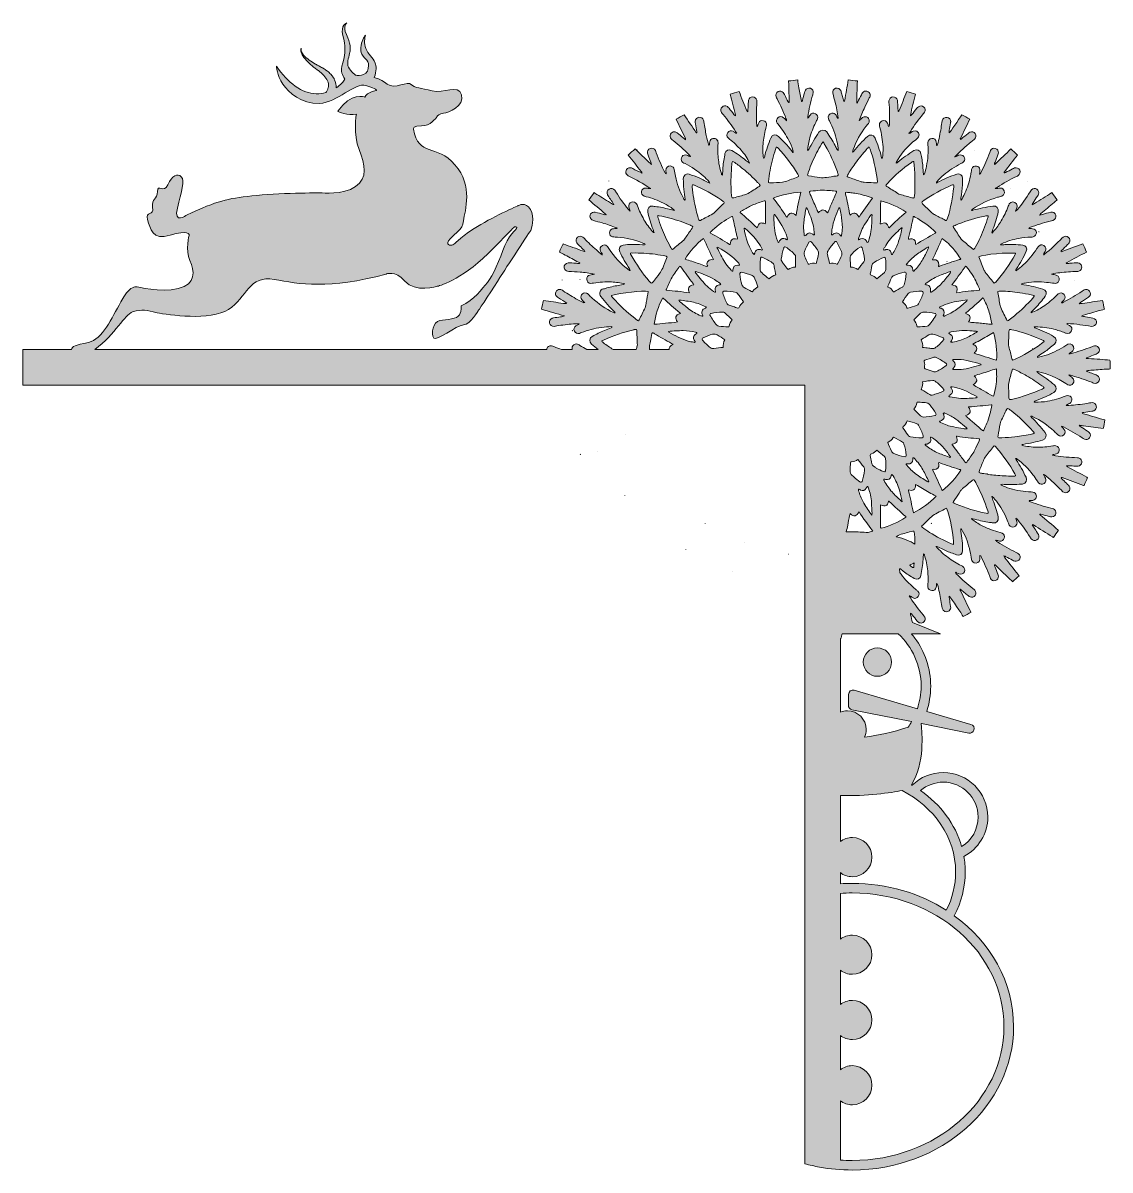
# Model space of a CAD drawing. Extents: x 352 to 2649, y -2711 to -288.
import ezdxf

# ---------------------------------------------------------------- set-up
doc = ezdxf.new("R2010")
doc.units = 0
doc.header["$MEASUREMENT"] = 0
doc.layers.add('Layer 1', color=7, linetype='Continuous')

# ---------------------------------------------------------------- blocks, each defined once
blk = doc.blocks.new('block 2')
at = {"layer": 'Layer 1', "true_color": 0xffffff}
h = blk.add_hatch(color=7, dxfattribs=at)
h.dxf.hatch_style = 2
edge = h.paths.add_edge_path()
edge.add_spline(control_points=[(2648.8, -1000.4), (2641.7, -999.8), (2634.6, -999.2), (2627.6, -998.7), (2619.6, -998.1), (2611.7, -997.6), (2603.7, -997.1), (2602, -997), (2600.3, -996.9), (2598.4, -996.8), (2599.1, -995.2), (2600.3, -995), (2601.4, -994.6), (2606.7, -992.6), (2612.1, -990.6), (2617.4, -988.6), (2618.9, -988), (2620.5, -987.4), (2621.9, -986.6), (2625.7, -984.4), (2627.2, -980.2), (2625.9, -976), (2624.6, -972.1), (2620.7, -969.7), (2616.3, -970.1), (2614.2, -970.3), (2612.4, -971.3), (2610.5, -972), (2596.1, -977.6), (2581.5, -982.8), (2566.5, -986.7), (2565.1, -987), (2563.8, -987.5), (2562.5, -986.8), (2562.4, -986.9), (2562.4, -986.9), (2562.3, -986.9), (2562.4, -987.4), (2562.3, -987.5), (2562.1, -987.1), (2562.1, -987), (2562.3, -986.9), (2562.4, -986.8), (2562.4, -986.8), (2562.4, -986.8), (2562.5, -986.8), (2564.6, -985.3), (2566.7, -983.8), (2568.7, -982.3), (2570.8, -980.8), (2572.1, -978.8), (2572.4, -976.2), (2573.1, -969.1), (2566.5, -964.1), (2559.9, -966.8), (2558.4, -967.5), (2557.1, -968.5), (2555.8, -969.4), (2543.4, -977.4), (2530.4, -984.1), (2516.5, -989.1), (2509.6, -991.5), (2502.6, -993.3), (2495.3, -994.6), (2494.8, -993), (2496, -992.8), (2496.7, -992.3), (2500.9, -989.4), (2505.1, -986.6), (2509.4, -983.8), (2517.2, -978.6), (2524.3, -972.4), (2531.5, -966.4), (2537.3, -961.4), (2536.4, -954.1), (2529.7, -950.3), (2517.1, -943.2), (2503.9, -937.3), (2490.3, -932.2), (2489.4, -931.9), (2488.3, -931.8), (2488.3, -930.4), (2489.4, -929.6), (2490.6, -929.9), (2491.7, -930), (2504.6, -930.4), (2517.3, -931.7), (2529.8, -935), (2537.9, -937.2), (2545.9, -939.5), (2553.6, -942.7), (2554.6, -943), (2555.5, -943.4), (2556.5, -943.7), (2561.3, -945.2), (2565.6, -943.2), (2567.6, -938.7), (2569.5, -934.4), (2567.9, -929.8), (2563.4, -927.3), (2561.5, -926.3), (2559.4, -925.5), (2557.4, -924.6), (2557.5, -923.2), (2558.4, -923.3), (2559.1, -923.3), (2567.9, -923.4), (2576.6, -924.3), (2585.3, -925.5), (2593.4, -926.6), (2601.4, -927.9), (2609.5, -929.1), (2614.6, -929.8), (2619.1, -926.7), (2620, -921.9), (2620.9, -916.9), (2618.1, -912.6), (2612.9, -911.5), (2607.7, -910.4), (2602.5, -909.7), (2597.2, -908.9), (2594.6, -908.5), (2592, -908), (2588.3, -907.4), (2594.8, -904.6), (2600.6, -903.5), (2606.2, -901.7), (2612, -899.8), (2617.9, -898.3), (2623.8, -896.6), (2628.2, -895.4), (2632.6, -894.2), (2637.1, -893), (2635.8, -886.8), (2634.5, -880.6), (2633.1, -874.5), (2618.8, -876.6), (2604.5, -878.6), (2590.2, -880.6), (2588.4, -880.8), (2586.6, -880.8), (2584.7, -880.9), (2584.8, -881), (2584.8, -881), (2584.8, -881.1), (2584.7, -881), (2584.7, -881), (2584.7, -881), (2584.3, -881.1), (2584, -881.2), (2583.7, -881.3), (2583.9, -880.6), (2584.2, -880.6), (2584.7, -881), (2584.7, -881), (2584.7, -881), (2584.7, -880.9), (2584.7, -880.9), (2584.7, -880.9), (2584.7, -880.9), (2584.4, -880.2), (2584.8, -879.6), (2585.5, -879.1), (2587.9, -877.6), (2590.3, -876.1), (2592.7, -874.5), (2595.6, -872.7), (2598.5, -870.8), (2601.4, -868.9), (2602.5, -868.1), (2603.7, -867.3), (2604.7, -866.3), (2608.1, -862.9), (2608.4, -858.4), (2605.6, -854.7), (2602.9, -851.2), (2598.1, -850.1), (2594.1, -852.2), (2592.7, -853), (2591.4, -854), (2590, -854.9), (2577.3, -863.1), (2564.3, -871.1), (2550.7, -877.9), (2549.4, -878.6), (2548.1, -879.8), (2546.4, -879.2), (2546.4, -879.2), (2546.4, -879.2), (2546.4, -879.2), (2546.1, -879.4), (2546.3, -879.1), (2546.2, -879), (2546.3, -879.1), (2546.4, -879.1), (2546.4, -879.2), (2548.3, -877), (2550.3, -875.1), (2552, -872.9), (2554.6, -869.5), (2554.5, -865.2), (2552.1, -862.1), (2549.2, -858.1), (2543.5, -857.2), (2539.6, -860.2), (2538.3, -861.2), (2537.2, -862.4), (2536.1, -863.6), (2527.3, -872.5), (2517.7, -880.3), (2507.4, -887.4), (2499.5, -892.8), (2491, -897.2), (2482.1, -900.8), (2481.1, -899.4), (2482.5, -898.9), (2483, -898.3), (2485.7, -895.5), (2488.4, -892.8), (2491.2, -890), (2498.9, -882.4), (2505.5, -873.8), (2512.1, -865.3), (2516.4, -859.6), (2513.8, -852.3), (2506.9, -850.3), (2493.8, -846.5), (2480.6, -843), (2467, -841.3), (2465.2, -841.1), (2463.5, -840.5), (2461.1, -839.9), (2465.1, -838), (2468.7, -837.9), (2472.2, -837.2), (2486.4, -834.6), (2500.6, -834.7), (2514.8, -836.1), (2520.3, -836.7), (2525.8, -837.5), (2531.2, -838.1), (2534.2, -838.5), (2536.9, -837.9), (2539, -835.6), (2543.7, -830.7), (2541.7, -822.9), (2535.2, -820.9), (2532.3, -820), (2529.2, -819.6), (2525.4, -818.9), (2531.5, -816.9), (2537.1, -816.4), (2542.6, -815.8), (2554.7, -814.3), (2566.9, -813.3), (2579.2, -813), (2581.7, -813), (2584, -812.4), (2586, -810.8), (2588.7, -808.5), (2589.8, -804.6), (2588.8, -801.3), (2587.7, -797.7), (2584.6, -795.2), (2580.6, -795.1), (2575.6, -794.9), (2570.4, -795), (2565.4, -795.6), (2563, -795.9), (2560.5, -796), (2558.1, -796.2), (2557.5, -796.2), (2557, -795.9), (2556.5, -795.8), (2556.4, -794.6), (2557.4, -794.4), (2558, -794.1), (2571.7, -786.7), (2585.5, -779.4), (2599.2, -772.1), (2596.7, -766.3), (2594.1, -760.5), (2591.4, -754.7), (2576, -760.6), (2560.7, -765.9), (2545.4, -771.5), (2544.9, -769.9), (2546, -769.5), (2546.6, -768.9), (2550.8, -764.7), (2555.1, -760.6), (2559.2, -756.4), (2560.5, -755.2), (2561.8, -753.8), (2562.8, -752.3), (2565.1, -748.6), (2564.3, -743.9), (2561.2, -741.1), (2557.9, -738.2), (2553.5, -737.8), (2550, -740.4), (2549.2, -741), (2548.4, -741.7), (2547.7, -742.4), (2535.9, -754.5), (2523.6, -766.1), (2510.3, -776.7), (2509.8, -777.1), (2509.4, -777.7), (2508.9, -778.3), (2508.9, -778.3), (2508.9, -778.3), (2509, -778.4), (2508.9, -778.4), (2508.9, -778.3), (2508.9, -778.3), (2508.8, -778.4), (2508.8, -778.4), (2508.7, -778.5), (2508.8, -778.4), (2508.8, -778.4), (2508.8, -778.3), (2508.7, -778.3), (2508.6, -778.2), (2508.6, -778.2), (2508.5, -777.8), (2508.7, -777.7), (2508.8, -778), (2508.5, -777.1), (2508.6, -776.3), (2509.1, -775.5), (2510, -773.9), (2511.1, -772.4), (2511.9, -770.8), (2514.5, -765.9), (2513.5, -761.2), (2509.2, -758.4), (2504.8, -755.6), (2499.8, -756.9), (2496.5, -761.6), (2495.8, -762.6), (2495.2, -763.7), (2494.5, -764.7), (2486.2, -777.4), (2476.7, -789.1), (2465.6, -799.4), (2461.1, -803.6), (2456.3, -807.3), (2451.3, -810.8), (2450.9, -811.2), (2450.3, -811.3), (2449.7, -811.5), (2449.1, -809.7), (2450.5, -808.8), (2451.2, -807.7), (2454.8, -801.5), (2458.8, -795.6), (2462.3, -789.4), (2465.8, -783.2), (2468.9, -776.8), (2472, -770.3), (2474.7, -764.5), (2470.8, -757.7), (2464.3, -757.2), (2451.8, -756.4), (2439.2, -755.2), (2426.5, -756.4), (2423.5, -756.7), (2420.4, -756.8), (2417.3, -757), (2417.4, -755.1), (2418.8, -755), (2419.8, -754.6), (2431.3, -749.3), (2443.3, -745.7), (2455.8, -743.4), (2464.5, -741.9), (2473.2, -740.9), (2481.9, -740.5), (2483.4, -740.4), (2484.8, -740.3), (2486.2, -740.1), (2490.7, -739.1), (2493.8, -735.1), (2493.5, -730.8), (2493.1, -726.4), (2489.6, -722.9), (2485.1, -722.7), (2482.4, -722.5), (2479.8, -722.6), (2477.1, -722.6), (2476.8, -720.7), (2478.5, -720.8), (2479.3, -720.4), (2493.4, -714.9), (2507.8, -710.5), (2522.3, -706.7), (2524.3, -706.2), (2526.3, -705.8), (2528.2, -705.2), (2533.2, -703.5), (2535.5, -699), (2534.2, -694), (2533, -689.6), (2528.4, -686.8), (2523.7, -687.9), (2517.7, -689.3), (2511.8, -690.9), (2505.9, -692.5), (2504.4, -692.9), (2502.9, -693.6), (2501.2, -693.3), (2501.3, -693.4), (2501.3, -693.4), (2501.3, -693.5), (2501.3, -693.4), (2501.2, -693.4), (2501.2, -693.3), (2500.9, -693.6), (2500.7, -693.9), (2500.5, -693.9), (2500.1, -693.9), (2500.1, -693.6), (2500.4, -693.3), (2500.7, -693), (2501, -693.1), (2501.2, -693.3), (2501.2, -693.3), (2501.2, -693.3), (2501.2, -693.3), (2500.8, -691.8), (2502.2, -691.4), (2503, -690.7), (2512.1, -682.9), (2521.4, -675.2), (2530.6, -667.5), (2532.8, -665.6), (2535, -663.8), (2537.2, -662), (2533.5, -656.8), (2529.7, -651.7), (2525.8, -646.6), (2513.6, -654.3), (2501.3, -661.9), (2489, -669.6), (2487.9, -670.3), (2486.8, -671.4), (2485.3, -671.2), (2485.3, -671.2), (2485.3, -671.3), (2485.3, -671.3), (2485.2, -671.3), (2485.2, -671.3), (2485.1, -671.3), (2485, -671.5), (2484.8, -671.8), (2484.7, -672), (2484.3, -671.3), (2484.5, -671.1), (2485.1, -671.3), (2485.2, -671.3), (2485.2, -671.2), (2485.2, -671.2), (2485.2, -671.2), (2485.3, -671.2), (2485.3, -671.2), (2484.8, -669.9), (2485.7, -669), (2486.4, -668.1), (2489.4, -663.5), (2492.4, -658.9), (2495.4, -654.3), (2496.3, -652.9), (2497.2, -651.5), (2497.8, -650), (2499.4, -645.9), (2498, -641.8), (2494.4, -639.3), (2490.9, -637.1), (2485.9, -637.5), (2483.2, -640.5), (2481.9, -641.8), (2481, -643.4), (2480, -645), (2471.6, -658), (2462.9, -670.8), (2453, -682.7), (2452, -683.9), (2451.4, -685.6), (2449.5, -685.7), (2449.4, -685.8), (2449.4, -685.8), (2449.4, -685.9), (2449.5, -685.9), (2449.5, -686), (2449.6, -686), (2449.3, -686.1), (2449.3, -686), (2449.4, -685.9), (2449.4, -685.8), (2449.3, -685.8), (2449.3, -685.8), (2450.2, -683.3), (2451.3, -680.9), (2452, -678.4), (2452.8, -675.6), (2452.8, -672.8), (2451, -670.2), (2447.4, -664.9), (2439.5, -665), (2436.1, -670.4), (2435.2, -672), (2434.6, -673.7), (2433.9, -675.4), (2430, -686.1), (2424.8, -696.3), (2419.1, -706.1), (2414.5, -714), (2408.9, -721.2), (2402.9, -728.2), (2401.8, -729.4), (2400.4, -730.3), (2400.2, -732), (2399.4, -731), (2399.2, -729.8), (2399.7, -728.6), (2400.2, -727.1), (2400.8, -725.6), (2401.4, -724), (2406.1, -712.1), (2409.7, -699.8), (2412.6, -687.3), (2414.4, -679.7), (2409, -674.1), (2401.3, -675.1), (2386.7, -677.1), (2372.4, -680), (2358.3, -683.9), (2357.7, -684), (2357.1, -684.1), (2356.4, -684.3), (2356.4, -682.7), (2357.6, -682.3), (2358.4, -681.7), (2374.3, -669.9), (2392.1, -662.1), (2410.9, -656.5), (2414.1, -655.5), (2417.3, -655), (2420.3, -653.8), (2426.6, -651.3), (2427.8, -643), (2422.7, -638.7), (2421.2, -637.5), (2419.5, -636.8), (2417.6, -636.8), (2415.6, -636.8), (2413.6, -636.9), (2411.6, -637.6), (2409.9, -638.2), (2408.1, -638.4), (2406.4, -637.6), (2406.4, -637.6), (2406.3, -637.6), (2406.3, -637.6), (2406.3, -637.6), (2406.3, -637.7), (2406.3, -637.7), (2406.6, -637.7), (2406.7, -637.8), (2406.3, -637.9), (2406.3, -637.8), (2406.3, -637.7), (2406.3, -637.7), (2406.3, -637.6), (2406.2, -637.6), (2406.2, -637.6), (2406.2, -637.6), (2406.2, -637.6), (2406.3, -637.6), (2406.3, -637.6), (2406.3, -637.5), (2406.3, -637.5), (2406.3, -637.5), (2406.4, -637.5), (2406.4, -637.6), (2408, -637.3), (2409.2, -636.2), (2410.4, -635.4), (2423.6, -626.8), (2437.3, -619.3), (2451.4, -612.3), (2452.5, -611.8), (2453.6, -611.2), (2454.6, -610.6), (2458.7, -607.9), (2460.1, -603.1), (2458, -598.8), (2456, -594.9), (2451.5, -593.1), (2447, -594.5), (2445.7, -594.9), (2444.4, -595.6), (2443.1, -596.3), (2438.1, -598.9), (2433, -601.5), (2427.9, -604.1), (2427.1, -604.5), (2426.3, -605.3), (2425.2, -605), (2424.6, -604.4), (2425, -603.9), (2425.4, -603.4), (2434.8, -591.3), (2444.3, -579.2), (2453.7, -567.1), (2449, -562.8), (2444.3, -558.5), (2439.4, -554.3), (2428.6, -564.8), (2417.7, -575.3), (2406.8, -585.8), (2406.3, -586.3), (2405.8, -586.9), (2404.8, -586.8), (2404.3, -585.1), (2405.5, -583.7), (2406, -582.2), (2407.9, -577.1), (2410, -572), (2412, -566.8), (2412.5, -565.5), (2412.9, -564.1), (2413.1, -562.7), (2413.5, -558), (2411, -554.4), (2406.4, -553.1), (2402.5, -551.9), (2398.2, -553.9), (2396.2, -557.8), (2395.5, -559.1), (2395.1, -560.5), (2394.6, -561.8), (2389.4, -575.6), (2383.9, -589.1), (2377.2, -602.2), (2376.5, -603.7), (2375.7, -605.1), (2374.9, -606.6), (2374.6, -607.1), (2374, -607.2), (2373.4, -607), (2373.4, -607), (2373.4, -607.1), (2373.4, -607.1), (2373.4, -607.2), (2373.4, -607.2), (2373.4, -607.3), (2373.5, -607.3), (2373.5, -607.4), (2373.5, -607.5), (2373.5, -607.6), (2373.4, -607.6), (2373.4, -607.7), (2373.4, -607.5), (2373.4, -607.4), (2373.4, -607.3), (2373.4, -607.1), (2373.3, -607.1), (2373.3, -607), (2373.3, -607), (2373.4, -607), (2373.4, -607), (2373.6, -603.9), (2374.1, -600.9), (2374, -598), (2373.8, -593.7), (2370.6, -590.8), (2366.5, -590.4), (2362, -589.9), (2358.2, -592), (2356.9, -596.1), (2356.2, -598.2), (2355.9, -600.5), (2355.6, -602.7), (2354.8, -609), (2353.3, -615.1), (2351.7, -621.2), (2348.4, -633.5), (2344.2, -645.4), (2338, -656.5), (2336.9, -658.6), (2335.6, -660.6), (2334, -663.3), (2333, -661.1), (2333.5, -659.5), (2333.8, -658.1), (2335.2, -648.8), (2336.6, -639.5), (2337, -630.2), (2337.2, -625.7), (2337.4, -621.2), (2337.4, -616.7), (2337.5, -609.8), (2331.5, -605.4), (2325, -607.5), (2310.7, -612.3), (2296.9, -618.4), (2283.6, -625.5), (2283.2, -625.7), (2282.8, -626), (2282.4, -626.3), (2282.5, -626.3), (2282.5, -626.4), (2282.4, -626.3), (2282.3, -626.4), (2282.3, -626.4), (2282.3, -626.4), (2282.3, -626.4), (2282.3, -626.4), (2282.3, -626.4), (2282.3, -626.4), (2282.3, -626.4), (2282.3, -626.4), (2282.2, -626.5), (2282.2, -626.5), (2282.1, -626.5), (2282.1, -626.5), (2282.2, -626.4), (2282.2, -626.4), (2281.9, -626.3), (2282, -626.1), (2282.2, -626.2), (2282.2, -626.3), (2282.2, -626.3), (2282.2, -626.3), (2282.2, -626.3), (2282.3, -626.3), (2282.3, -626.3), (2281.6, -625), (2282.5, -624.1), (2283.3, -623.2), (2287.7, -618.2), (2292.4, -613.4), (2297.6, -609.1), (2308.7, -599.8), (2320.8, -591.9), (2333.7, -585.3), (2335.2, -584.6), (2336.7, -583.9), (2338, -583), (2341.5, -580.7), (2342.8, -576.7), (2341.5, -572.8), (2340.2, -568.8), (2336.4, -566.5), (2332, -566.9), (2329.9, -567.1), (2328.1, -568), (2326.3, -568.9), (2324.5, -569.7), (2322.8, -570.8), (2320.8, -570.7), (2320.8, -570.7), (2320.6, -570.8), (2320.6, -570.8), (2320.6, -570.8), (2320.6, -570.8), (2320.6, -570.8), (2320.9, -570.7), (2321.1, -570.9), (2320.8, -571), (2320.8, -571), (2320.7, -571), (2320.7, -571), (2320.7, -571.3), (2320.3, -571.2), (2320.7, -571), (2320.7, -571), (2320.7, -570.9), (2320.6, -570.8), (2320.6, -570.9), (2320.6, -570.9), (2320.5, -570.9), (2320.6, -570.9), (2320.6, -570.9), (2320.6, -570.8), (2320.6, -570.8), (2320.6, -570.7), (2320.6, -570.7), (2320.6, -570.7), (2320.7, -570.7), (2320.8, -570.7), (2331.8, -559.7), (2343.3, -549.2), (2355.5, -539.4), (2357.8, -537.5), (2360.4, -535.7), (2362.6, -533.6), (2365.9, -530.4), (2366.4, -525.5), (2363.8, -521.9), (2361.3, -518.4), (2356.8, -517.1), (2353, -518.9), (2351.5, -519.6), (2350.2, -520.6), (2348.9, -521.6), (2344.4, -525.2), (2340, -528.9), (2335.6, -532.4), (2334.7, -533.2), (2334.1, -534.3), (2332.7, -534.1), (2332.1, -533.5), (2332.4, -533), (2332.7, -532.4), (2339.4, -518.8), (2345.9, -505), (2352.6, -491.6), (2347.1, -488.2), (2341.4, -485), (2335.8, -481.9), (2328.4, -493.6), (2312.2, -517.2), (2309.2, -520.1), (2308.5, -518.5), (2309, -517), (2309.2, -515.5), (2310.1, -510), (2311, -504.6), (2311.9, -499.2), (2312.1, -498.4), (2312.2, -497.6), (2312.2, -496.8), (2312.3, -492.2), (2309.1, -488.2), (2304.9, -487.6), (2299.7, -486.8), (2295.4, -489.6), (2294.4, -494.6), (2293.4, -499.8), (2292.6, -505.1), (2291.8, -510.3), (2290, -522), (2287.3, -533.5), (2284.3, -545), (2284.1, -545.8), (2283.9, -546.6), (2283, -547), (2281.7, -546.9), (2282.2, -545.8), (2282.2, -545.2), (2281.9, -543.4), (2282, -541.5), (2281.7, -539.7), (2281, -534.9), (2276.8, -531.6), (2272.3, -531.9), (2267.6, -532.3), (2264.1, -536.1), (2263.9, -540.9), (2263.8, -542.3), (2264, -543.7), (2264.1, -545.2), (2265.1, -560.5), (2264, -575.7), (2261.1, -590.8), (2260, -596.2), (2258.3, -601.5), (2256.8, -606.8), (2256.6, -607.7), (2256.4, -608.8), (2255, -609.2), (2254.3, -605.6), (2254, -601.9), (2253.8, -598.3), (2253.4, -588.9), (2252.4, -579.6), (2250.4, -570.4), (2249.9, -568.4), (2249.7, -566.4), (2249.4, -564.4), (2248.4, -557.2), (2240.5, -554.1), (2234.4, -557.9), (2222.7, -565.3), (2211.2, -573.1), (2200.5, -581.9), (2199.5, -582.8), (2198.6, -584.1), (2197, -584), (2196.4, -582.9), (2197.3, -582.2), (2197.8, -581.4), (2206.1, -566.5), (2217.1, -553.6), (2229.7, -542.1), (2233.5, -538.7), (2237.4, -535.5), (2241.4, -532.3), (2243.9, -530.2), (2245.5, -527.8), (2245.3, -524.4), (2245, -517.9), (2238.4, -513.8), (2232.6, -516.7), (2230.4, -517.8), (2228.6, -519.5), (2226.6, -520.9), (2225.7, -521.5), (2224.8, -521.8), (2223.8, -521.3), (2223.8, -521.3), (2223.8, -521.3), (2223.8, -521.3), (2223.8, -521.3), (2223.8, -521.4), (2223.8, -521.4), (2224.1, -521.4), (2224.2, -521.5), (2223.9, -521.7), (2223.8, -521.6), (2223.8, -521.5), (2223.8, -521.4), (2223.8, -521.4), (2223.7, -521.4), (2223.7, -521.4), (2223.7, -521.4), (2223.7, -521.3), (2223.8, -521.3), (2223.8, -521.3), (2223.8, -521.3), (2223.8, -521.2), (2223.8, -521.2), (2223.8, -521.2), (2223.8, -521.3), (2225.3, -520.2), (2226, -518.6), (2227, -517.1), (2235.3, -504.2), (2244.6, -492.1), (2254.3, -480.3), (2255.3, -479.2), (2256.2, -478.1), (2257, -476.9), (2259.2, -473.1), (2258.6, -468.7), (2255.4, -465.8), (2252.2, -462.8), (2247.8, -462.4), (2244.2, -465), (2242.9, -465.9), (2241.8, -467.2), (2240.8, -468.4), (2237.1, -472.8), (2233.6, -477.3), (2230.1, -481.8), (2229.3, -482.7), (2228.5, -483.6), (2227.7, -484.4), (2226.8, -483.9), (2226.9, -483.3), (2227, -482.8), (2230.7, -468), (2234.3, -453.3), (2238, -438.5), (2232, -436.5), (2225.8, -434.5), (2219.7, -432.7), (2214.2, -446.2), (2208.8, -459.8), (2203.3, -473.3), (2203, -474), (2202.5, -474.7), (2202.1, -475.4), (2200.5, -475), (2200.9, -473.7), (2200.9, -472.9), (2200.5, -467.4), (2200.3, -461.9), (2200, -456.4), (2199.9, -454.7), (2199.9, -453.1), (2199.5, -451.5), (2198.5, -446.9), (2194.9, -444.2), (2190.2, -444.5), (2185.7, -444.7), (2182.2, -448.1), (2181.7, -452.7), (2181.7, -453.7), (2181.7, -454.7), (2181.8, -455.7), (2183.2, -470.6), (2183, -485.5), (2182.6, -500.4), (2182.6, -502.4), (2182.8, -504.4), (2181.9, -506.4), (2181.8, -506.5), (2181.5, -506.5), (2181, -506.7), (2180.2, -504.4), (2179.6, -502.1), (2178.7, -499.9), (2176.7, -495.3), (2172.2, -493.3), (2167.7, -494.8), (2163.7, -496.1), (2161.2, -499.5), (2161.5, -503.6), (2161.6, -505.4), (2162.2, -507.2), (2162.7, -509), (2166.3, -522.4), (2168.4, -536.1), (2169.2, -550), (2169.7, -558.9), (2169, -567.3), (2167.6, -574.4), (2166.2, -573.2), (2166, -571.6), (2165.6, -570), (2162.2, -556.8), (2157.8, -543.9), (2152.4, -531.3), (2149.2, -523.9), (2142.1, -522.6), (2136.2, -528.1), (2125.6, -537.8), (2116.1, -548.4), (2107.2, -559.6), (2106.6, -560.3), (2106, -561.2), (2104.5, -561.4), (2105.2, -559.4), (2105.7, -557.4), (2106.3, -555.5), (2112.2, -537.7), (2121.8, -521.9), (2133.1, -507), (2134.8, -504.8), (2136.8, -502.6), (2138.5, -500.3), (2140.8, -497.1), (2140.9, -493.2), (2138.8, -490), (2136.7, -486.9), (2133, -485.5), (2129.2, -486.3), (2126.8, -486.8), (2125.3, -488.4), (2123.7, -490), (2122.1, -491.5), (2121.5, -493.9), (2119, -494.4), (2119, -494.5), (2118.9, -494.6), (2118.9, -494.6), (2122, -484.6), (2126.3, -475.2), (2130.7, -465.8), (2133.8, -459.3), (2137.1, -453), (2140.3, -446.6), (2141.4, -444.4), (2142.6, -442.2), (2142, -439.6), (2141.1, -436), (2139.1, -433.3), (2135.3, -432.5), (2131.6, -431.6), (2128.4, -432.5), (2126, -435.6), (2125, -436.9), (2124.2, -438.3), (2123.5, -439.7), (2120.9, -444.8), (2118.4, -450), (2115.8, -455), (2115.3, -455.9), (2115.2, -457.1), (2114, -457.3), (2113.5, -452.3), (2114.3, -424.6), (2115.2, -410.6), (2108.7, -409.9), (2102.3, -409.2), (2095.8, -408.6), (2093.3, -422.9), (2090.8, -437.2), (2088.3, -451.4), (2088.1, -452.4), (2087.9, -453.4), (2086.6, -453.8), (2085, -450.6), (2084.6, -446.9), (2083.6, -443.4), (2082.7, -440.3), (2081.9, -437.1), (2081, -434), (2080.8, -433), (2080.4, -432.1), (2080.1, -431.1), (2078.6, -427.1), (2073.2, -424.4), (2069, -426.1), (2064.4, -428), (2061.9, -432), (2063.1, -436.8), (2064.6, -443), (2066.3, -449.1), (2067.9, -455.2), (2070.9, -466.2), (2072.8, -477.4), (2074.6, -488.7), (2074.7, -489), (2074.4, -489.4), (2074.3, -489.9), (2072.1, -488), (2071.5, -485.3), (2070, -483.1), (2067.9, -480), (2065, -478.5), (2061.2, -478.9), (2055.6, -479.5), (2051.9, -485.2), (2053.9, -490.5), (2054.4, -492.1), (2055.2, -493.5), (2055.9, -495), (2062.9, -508.7), (2068.4, -522.9), (2071.8, -537.9), (2073.3, -544.4), (2074.1, -551.1), (2074.8, -557.9), (2073, -557.9), (2072.9, -556.5), (2072.4, -555.6), (2070.8, -552.7), (2069.2, -549.9), (2067.8, -546.9), (2062.8, -536.9), (2056.3, -527.7), (2050.2, -518.3), (2046.6, -512.7), (2037.6, -513.3), (2033.8, -519.1), (2026.1, -530.9), (2018.7, -542.8), (2012.4, -555.5), (2012, -556.2), (2011.5, -556.7), (2011, -557.5), (2009.5, -556.5), (2010, -555.3), (2010.2, -554.3), (2011.4, -545.2), (2012.8, -536.1), (2015.6, -527.3), (2019.2, -516), (2023.5, -505), (2028.9, -494.5), (2029.6, -493.2), (2030.3, -492), (2030.8, -490.6), (2032.3, -486.2), (2030.5, -481.9), (2026.4, -479.8), (2022.4, -477.7), (2017.8, -478.8), (2015.1, -482.6), (2013.5, -484.8), (2012.4, -487.1), (2011, -489.5), (2009.6, -488.9), (2010.1, -487.8), (2010.3, -487), (2012.8, -471.1), (2016.3, -455.4), (2020.7, -439.9), (2021.1, -438.7), (2021.4, -437.5), (2021.7, -436.3), (2022.5, -431.9), (2020.1, -427.9), (2015.8, -426.2), (2011.6, -424.5), (2006.8, -426.9), (2005.2, -429.9), (2004.3, -431.8), (2003.6, -433.7), (2003.1, -435.6), (2001.6, -441), (2000.3, -446.3), (1999, -451.6), (1998.8, -452.2), (1998.7, -452.8), (1998.4, -453.4), (1998.3, -453.7), (1997.8, -454), (1997.5, -454), (1997.3, -454), (1996.8, -453.6), (1996.8, -453.3), (1995.1, -443.9), (1993.4, -434.5), (1991.7, -425.1), (1990.7, -419.6), (1989.8, -414.1), (1988.9, -408.6), (1982.4, -409.2), (1976, -409.9), (1969.6, -410.6), (1969.8, -414.1), (1970, -417.6), (1970.1, -421.1), (1970.4, -430.7), (1970.7, -440.2), (1971, -449.8), (1971.1, -452.1), (1971, -454.3), (1971, -456.5), (1969.3, -456.8), (1969.1, -455.6), (1968.7, -454.8), (1966.1, -449.7), (1963.6, -444.5), (1961, -439.5), (1960.3, -438), (1959.5, -436.6), (1958.5, -435.3), (1955.8, -432.1), (1950.9, -431.2), (1947.4, -433.2), (1943.4, -435.4), (1941.6, -439.9), (1943.2, -444.2), (1943.8, -445.7), (1944.6, -447.1), (1945.4, -448.5), (1952.3, -462), (1958.9, -475.5), (1964.2, -489.7), (1964.7, -491.2), (1965.7, -492.6), (1965.2, -494.7), (1963.1, -492.5), (1961.4, -490.3), (1959.3, -488.4), (1955.8, -485.1), (1950.5, -485.3), (1947.2, -488.5), (1943.9, -491.6), (1943.3, -495.9), (1945.7, -499.7), (1946.7, -501.2), (1948, -502.6), (1949.1, -504), (1957.3, -514), (1964.2, -524.8), (1970.2, -536.2), (1973.8, -542.9), (1976.4, -549.9), (1978.9, -557.1), (1979.4, -558.5), (1979.9, -560), (1979, -561.5), (1979.1, -561.5), (1979.1, -561.5), (1979.2, -561.5), (1979.4, -561.4), (1979.5, -561.3), (1979.7, -561.2), (1979.6, -561.3), (1979.6, -561.4), (1979.5, -561.5), (1979.4, -561.5), (1979.3, -561.5), (1979.2, -561.5), (1979.1, -561.5), (1979, -561.6), (1978.8, -561.7), (1978.9, -561.6), (1978.9, -561.6), (1979, -561.5), (1970.6, -550.9), (1962.1, -540.6), (1952, -531.6), (1950.7, -530.5), (1949.7, -529.3), (1948.5, -528.1), (1942.7, -522.4), (1935.3, -523.9), (1932.2, -531.3), (1927, -543.7), (1922.5, -556.3), (1919.2, -569.4), (1918.9, -571), (1918.3, -572.5), (1917.7, -574.6), (1916.5, -573.2), (1916.3, -572), (1916.1, -570.7), (1915.3, -560.5), (1915, -550.3), (1916.2, -540.2), (1917.5, -529), (1919.3, -517.9), (1922.5, -507.2), (1922.9, -506), (1923.1, -504.8), (1923.2, -503.6), (1923.3, -499.1), (1920.8, -495.8), (1916.4, -494.6), (1912.5, -493.6), (1908.4, -495.3), (1906.5, -498.9), (1905.6, -500.7), (1905.2, -502.7), (1904.5, -504.6), (1904.2, -505.6), (1903.8, -506.4), (1903.3, -507.5), (1901.8, -506.6), (1902.4, -505.2), (1902.3, -504.2), (1901.5, -487.9), (1901.6, -471.6), (1902.8, -455.3), (1902.9, -453.9), (1902.9, -452.4), (1902.5, -451.1), (1901.5, -446.8), (1898, -444.3), (1893.5, -444.5), (1889.3, -444.6), (1885.9, -447.2), (1885.2, -451.3), (1884.6, -455.8), (1884.4, -460.3), (1884.1, -464.7), (1883.9, -468.4), (1883.9, -472.1), (1883.8, -475.7), (1882.2, -475.8), (1882, -474.7), (1881.6, -473.8), (1876, -460.1), (1870.5, -446.4), (1865, -432.6), (1858.8, -434.5), (1852.7, -436.5), (1846.6, -438.5), (1850.2, -453.1), (1853.8, -467.6), (1857.4, -482.1), (1857.6, -482.9), (1857.7, -483.6), (1857.8, -484.5), (1855.9, -484), (1855.2, -482.4), (1854.2, -481.2), (1850.7, -476.9), (1847.3, -472.6), (1843.8, -468.3), (1842.8, -467.1), (1841.7, -465.8), (1840.3, -464.9), (1836.6, -462.3), (1832.4, -462.8), (1829.2, -465.8), (1826, -468.9), (1825.4, -473.3), (1827.8, -477), (1828.8, -478.5), (1830, -479.9), (1831.2, -481.3), (1840.6, -492.9), (1849.7, -504.6), (1857.7, -517.2), (1858.6, -518.5), (1859.4, -519.9), (1860.2, -521.3), (1858.8, -522.1), (1858.2, -520.9), (1857.4, -520.4), (1855.7, -519.3), (1854.2, -517.9), (1852.5, -516.9), (1848.4, -514.6), (1843.8, -515.7), (1841, -519.4), (1838.4, -523), (1838.8, -527.9), (1842.1, -531.1), (1842.9, -532), (1843.9, -532.7), (1844.9, -533.5), (1853.7, -540.4), (1861.7, -548.3), (1869.2, -556.6), (1876.6, -564.9), (1882.8, -573.9), (1887.3, -584.4), (1884.7, -582.4), (1882.2, -580.5), (1879.7, -578.4), (1870.2, -570.6), (1860, -563.9), (1849.5, -557.6), (1843.7, -554.1), (1836.5, -557.1), (1835.3, -563.9), (1833.6, -573.7), (1831.6, -583.5), (1831.1, -593.5), (1830.9, -598.9), (1830.3, -604.3), (1829.9, -609.9), (1828.1, -608.9), (1827.9, -607.4), (1827.6, -606.1), (1824.2, -595.3), (1822, -584.4), (1821.1, -573.2), (1820.2, -563), (1819.9, -552.8), (1820.7, -542.6), (1820.8, -540.1), (1820.6, -537.7), (1819, -535.7), (1816.9, -532.8), (1813.1, -531.3), (1809.8, -532.2), (1806.2, -533.2), (1803.7, -535.4), (1803.1, -539.2), (1802.7, -541), (1802.6, -542.9), (1802.4, -544.7), (1802.4, -545.5), (1802.1, -546.3), (1801.1, -546.7), (1798.8, -540), (1797.2, -533.1), (1795.8, -526.1), (1793.9, -516.5), (1792.4, -506.8), (1790.7, -497.2), (1790.5, -496), (1790.4, -494.8), (1790, -493.6), (1788.5, -489.2), (1784.8, -487), (1780, -487.5), (1775.9, -488), (1772.7, -491.6), (1772.5, -496), (1772.5, -497.8), (1772.7, -499.6), (1773, -501.4), (1773.9, -506.9), (1774.9, -512.3), (1775.8, -517.7), (1776, -518.6), (1776.4, -519.6), (1775.6, -520.5), (1775.2, -520.3), (1774.8, -520.2), (1774.6, -520), (1766, -507.3), (1757.4, -494.6), (1748.8, -481.9), (1743.2, -485), (1737.6, -488.2), (1732.1, -491.5), (1738.6, -504.9), (1745.1, -518.3), (1751.6, -531.6), (1752, -532.5), (1752.3, -533.4), (1751.9, -534.7), (1750.1, -533.3), (1748.3, -531.8), (1746.4, -530.3), (1742.5, -527), (1738.5, -523.8), (1734.5, -520.6), (1732.8, -519.2), (1730.8, -518.2), (1728.4, -518.2), (1724.8, -518.1), (1721.5, -520), (1720.1, -523.2), (1718.6, -526.7), (1718.8, -530.1), (1721.4, -532.9), (1722.6, -534.3), (1724.2, -535.4), (1725.6, -536.5), (1737.2, -545.8), (1748.6, -555.5), (1759.1, -566.1), (1760, -567), (1761.4, -567.8), (1761.6, -569.4), (1762.1, -569.5), (1762.8, -569.7), (1762.3, -570.3), (1761.9, -570.8), (1761.4, -570.3), (1761.3, -569.7), (1759.5, -569.9), (1758.2, -568.7), (1756.8, -568.1), (1755.3, -567.4), (1753.7, -566.9), (1752.1, -566.8), (1748, -566.6), (1744.4, -569), (1743.2, -572.8), (1742, -576.8), (1743.2, -580.7), (1746.6, -583), (1747.9, -583.9), (1749.4, -584.5), (1750.9, -585.3), (1764.7, -592.3), (1777.6, -600.7), (1789.2, -611), (1793.8, -615), (1798, -619.4), (1802, -624), (1802.6, -624.6), (1803.1, -625.2), (1802.6, -626.1), (1802.6, -626.1), (1802.6, -626.2), (1802.7, -626.2), (1803.1, -626), (1803.1, -626.1), (1802.9, -626.3), (1802.8, -626.3), (1802.8, -626.2), (1802.7, -626.2), (1802.7, -626.2), (1802.7, -626.2), (1802.7, -626.2), (1795.3, -622.7), (1788, -619.1), (1780.7, -615.6), (1773.9, -612.3), (1766.5, -610.4), (1759.6, -607.5), (1754.1, -605.3), (1746.7, -609.6), (1747.1, -617.4), (1747.7, -632.1), (1748.7, -646.7), (1751.4, -661.2), (1751.5, -661.7), (1751.6, -662.3), (1750.7, -662.9), (1748.9, -661.3), (1748, -658.9), (1746.8, -656.9), (1739, -642.8), (1734.2, -627.7), (1730.8, -612.1), (1729.8, -607.4), (1729.1, -602.5), (1728.2, -597.7), (1727.4, -593.4), (1724.4, -590.7), (1720.4, -590.3), (1714.4, -589.9), (1710.2, -593.9), (1710.4, -599.9), (1710.4, -602.3), (1711.6, -604.7), (1711, -607.2), (1709.4, -607.1), (1709.2, -605.7), (1708.7, -604.7), (1701.5, -591), (1695.6, -576.6), (1690.2, -562.2), (1689.6, -560.6), (1689.1, -559), (1688.4, -557.6), (1686.1, -553.5), (1681.6, -551.8), (1677.5, -553.4), (1673, -555), (1670.8, -558.9), (1671.7, -563.5), (1672, -564.9), (1672.5, -566.3), (1673, -567.6), (1674.9, -572.6), (1676.8, -577.5), (1678.7, -582.4), (1679.3, -583.9), (1680.3, -585.3), (1680, -587.1), (1676.5, -584.6), (1655, -564.1), (1645.4, -554.1), (1640.5, -558.4), (1635.7, -562.7), (1630.9, -567.1), (1640, -578.7), (1649.1, -590.3), (1658.1, -602), (1658.9, -602.9), (1660.2, -603.9), (1659.4, -605.4), (1659.4, -605.4), (1659.4, -605.4), (1659.4, -605.4), (1659.5, -605.4), (1659.6, -605.4), (1659.6, -605.5), (1659.8, -605.4), (1659.9, -605.4), (1660, -605.3), (1660, -605.4), (1659.9, -605.4), (1659.9, -605.5), (1659.8, -605.6), (1659.8, -605.6), (1659.7, -605.6), (1659.8, -605.6), (1659.8, -605.5), (1659.6, -605.5), (1659.5, -605.5), (1659.4, -605.6), (1659.3, -605.6), (1659.3, -605.6), (1659.3, -605.5), (1659.4, -605.4), (1653, -602.2), (1646.8, -598.9), (1640.4, -595.7), (1638.6, -594.8), (1636.8, -594), (1634.6, -594.1), (1630.7, -594.2), (1627.6, -596.2), (1626.2, -600), (1624.9, -603.5), (1625.9, -607.4), (1629, -609.8), (1629.9, -610.6), (1631, -611.1), (1632.1, -611.7), (1647.4, -619.3), (1662.4, -627.4), (1676.6, -636.9), (1677.2, -637.3), (1677.8, -637.5), (1678.5, -637.7), (1678.6, -637.6), (1678.6, -637.6), (1678.7, -637.6), (1678.7, -637.6), (1678.7, -637.7), (1678.7, -637.7), (1678.7, -637.7), (1678.8, -637.7), (1678.8, -637.7), (1678.8, -637.7), (1678.7, -637.7), (1678.7, -637.7), (1678.6, -638.1), (1678.5, -638.1), (1678.4, -637.7), (1678.5, -637.7), (1678.6, -637.7), (1678.7, -637.7), (1678.7, -637.7), (1678.7, -637.7), (1678.7, -637.7), (1678.6, -637.7), (1678.5, -637.7), (1678.5, -637.7), (1676.8, -638.2), (1675.1, -638.2), (1673.3, -637.7), (1671.6, -637.2), (1669.8, -636.9), (1667.9, -636.8), (1662.4, -636.5), (1659.6, -640.6), (1658.9, -644.2), (1658.1, -648.1), (1660.6, -652.3), (1664.6, -653.9), (1665.9, -654.4), (1667.3, -654.8), (1668.7, -655.1), (1681.4, -658.3), (1693.5, -663), (1705.2, -668.7), (1712.8, -672.4), (1719.7, -676.9), (1726.5, -681.9), (1727.3, -682.5), (1728.2, -683), (1728.7, -684.5), (1724.8, -683.5), (1721.1, -682.5), (1717.5, -681.6), (1707.6, -679.3), (1697.7, -676.6), (1687.5, -676.1), (1686.1, -676), (1684.7, -675.4), (1683.3, -675.2), (1675.6, -673.9), (1670.3, -679.7), (1672.1, -687.4), (1675, -700.1), (1678.8, -712.6), (1683.5, -724.7), (1684.3, -726.8), (1684.9, -728.9), (1685.6, -731), (1685.6, -731), (1685.7, -731), (1685.7, -731), (1685.7, -731), (1685.5, -731.2), (1685.5, -731.2), (1685.5, -731.2), (1685.6, -731.1), (1685.6, -731.1), (1685.6, -731.1), (1685.6, -731.1), (1685.6, -731), (1684.2, -731.3), (1683.6, -730.1), (1682.9, -729.3), (1675.7, -721.4), (1669.4, -712.9), (1664.2, -703.7), (1658.8, -694.2), (1654.1, -684.5), (1650.3, -674.4), (1649.8, -673.1), (1649.3, -671.7), (1648.6, -670.5), (1646.3, -666.8), (1641.9, -665.4), (1637.9, -666.8), (1633.7, -668.4), (1631.3, -672.7), (1632.4, -677.1), (1633, -679.9), (1634, -682.5), (1634.9, -685.4), (1632.8, -684.8), (1632.1, -683.3), (1631.1, -682), (1621.5, -670.4), (1613, -657.9), (1604.8, -645.2), (1604.1, -644), (1603.4, -642.7), (1602.5, -641.6), (1599.5, -637.8), (1594.5, -636.8), (1590.5, -639.2), (1586.4, -641.7), (1585, -646.4), (1587.3, -650.9), (1589, -654.1), (1591.1, -657.2), (1593.1, -660.3), (1595.3, -663.9), (1598.2, -667.1), (1599.9, -671.1), (1599.9, -671), (1600, -671), (1600.1, -671), (1600, -671), (1600, -671.1), (1599.9, -671.1), (1600.3, -671.8), (1600.5, -670.7), (1600.3, -671.5), (1600.3, -671.6), (1600.1, -671.8), (1600.1, -671.8), (1599.7, -671.7), (1599.7, -671.4), (1599.9, -671.1), (1599.9, -671.1), (1599.9, -671.1), (1599.9, -671.1), (1599.9, -671.1), (1599.9, -671.1), (1599.9, -671.1), (1599.2, -671.5), (1598.5, -671.3), (1597.8, -670.9), (1596.3, -670), (1594.7, -669), (1593.1, -668), (1582.3, -661.2), (1571.4, -654.5), (1560.5, -647.7), (1559.9, -647.3), (1559.4, -646.9), (1558.8, -646.6), (1554.9, -651.6), (1551.1, -656.8), (1547.4, -662), (1559.1, -671.7), (1570.8, -681.5), (1582.4, -691.3), (1583, -691.8), (1583.4, -692.5), (1583.9, -693.1), (1583.9, -693.1), (1584, -693.1), (1584, -693.1), (1584, -693.1), (1584, -693.2), (1584, -693.2), (1584.1, -693.3), (1584.2, -693.4), (1584.3, -693.5), (1584.4, -693.6), (1584.2, -693.8), (1584.2, -693.8), (1583.9, -693.8), (1583.9, -693.5), (1584, -693.2), (1584, -693.2), (1583.9, -693.2), (1583.9, -693.2), (1583.9, -693.2), (1583.9, -693.1), (1583.9, -693.1), (1582.3, -693.8), (1580.8, -693.1), (1579.3, -692.7), (1573.2, -691.1), (1567.2, -689.4), (1561, -687.9), (1557.2, -687), (1553.4, -688.6), (1551.5, -691.7), (1549.5, -695), (1549.5, -698.3), (1551.6, -701.5), (1552.9, -703.7), (1555.1, -704.8), (1557.5, -705.5), (1563.6, -707.1), (1569.7, -708.7), (1575.8, -710.4), (1586, -713.3), (1595.9, -716.8), (1605.8, -720.6), (1606.6, -720.9), (1607.2, -721.3), (1608, -721.7), (1607.5, -723.2), (1606.3, -722.5), (1605.5, -722.6), (1604.5, -722.7), (1603.5, -722.6), (1602.4, -722.6), (1600.6, -722.8), (1598.7, -722.6), (1597, -723.1), (1593.5, -724.1), (1591.2, -727.9), (1591.3, -731.7), (1591.4, -735.5), (1593.8, -739), (1597.5, -739.8), (1601.1, -740.5), (1604.8, -740.6), (1608.4, -740.9), (1626.8, -742.2), (1644.7, -745.8), (1661.7, -753.2), (1663.5, -754), (1665.6, -754.4), (1667, -756.1), (1666.2, -757.4), (1664.9, -756.7), (1663.8, -756.8), (1662.8, -756.9), (1661.8, -756.8), (1660.8, -756.7), (1653.1, -755.7), (1645.3, -755.9), (1637.6, -756.1), (1631.9, -756.2), (1626.2, -756.6), (1620.5, -757.2), (1613.5, -757.9), (1610.1, -764.7), (1613.1, -771.3), (1619, -783.8), (1625.7, -795.9), (1633.4, -807.5), (1634.1, -808.6), (1635.3, -809.6), (1635.1, -811.3), (1633.9, -811.8), (1633.3, -810.8), (1632.6, -810.2), (1615.2, -798), (1601.6, -782.1), (1589.9, -764.4), (1589, -763.1), (1588.3, -761.6), (1587.2, -760.3), (1583.3, -755.7), (1576.6, -755.9), (1573, -760.8), (1570.9, -763.7), (1570.9, -766.9), (1572.3, -770.1), (1573.2, -771.9), (1574.4, -773.6), (1575.5, -775.3), (1576, -776.2), (1576.6, -777), (1575.9, -778.1), (1576.1, -778.1), (1576.2, -778.2), (1576.3, -778.2), (1576.3, -778.2), (1576.2, -778.2), (1576.1, -778.2), (1571.9, -774.7), (1567.7, -771.2), (1563.5, -767.7), (1554.7, -760.1), (1546.4, -752), (1538.3, -743.8), (1537.3, -742.8), (1536.3, -741.7), (1535.2, -740.8), (1531.6, -737.9), (1527, -738), (1523.5, -741), (1520.2, -744), (1519.5, -748.6), (1522.1, -752.6), (1523, -753.9), (1524.1, -755.1), (1525.2, -756.3), (1528.7, -759.7), (1532.2, -763.1), (1535.6, -766.6), (1536.8, -767.7), (1538.3, -768.6), (1538.7, -770.3), (1539.2, -770.4), (1539.8, -770.6), (1539.4, -771.1), (1539, -771.6), (1538.5, -771.2), (1538.3, -770.7), (1536.8, -770.8), (1535.5, -770.2), (1534.2, -769.7), (1520.8, -764.8), (1507.4, -760), (1494.1, -755.1), (1493.8, -755), (1493.5, -754.9), (1493.2, -754.8), (1490.5, -760.5), (1487.9, -766.3), (1485.4, -772.1), (1489.4, -774.2), (1493.4, -776.3), (1497.4, -778.4), (1506.9, -783.5), (1516.4, -788.6), (1525.9, -793.7), (1526.8, -794.1), (1527.6, -794.7), (1528.4, -795.1), (1528.3, -795.6), (1528.3, -795.8), (1528.2, -795.9), (1528.1, -796.1), (1527.8, -796.1), (1527.6, -796.1), (1525, -796), (1522.3, -796), (1519.7, -795.7), (1514.4, -795), (1509.1, -794.8), (1503.8, -795.1), (1498.5, -795.4), (1494.9, -800), (1495.6, -805.2), (1496.1, -808.2), (1497.7, -810.5), (1500.4, -811.9), (1501.9, -812.6), (1503.5, -813), (1505.1, -813), (1513.1, -813.5), (1521, -813.8), (1529, -814.4), (1538.9, -815.2), (1548.8, -816.4), (1559.9, -818.7), (1555.7, -819.5), (1552.9, -820), (1550.1, -820.7), (1545.5, -821.9), (1543.1, -825.1), (1543.2, -829.6), (1543.3, -834.5), (1546.8, -838.1), (1551.7, -838.2), (1553.7, -838.2), (1555.8, -837.9), (1557.8, -837.6), (1570.3, -835.3), (1582.9, -835), (1595.6, -835.3), (1604.9, -835.5), (1614, -837.2), (1623.8, -839.5), (1618.9, -841.6), (1614.3, -841.7), (1609.9, -842.5), (1600.7, -844.1), (1591.6, -846.1), (1582.6, -849), (1581.3, -849.5), (1579.9, -849.9), (1578.5, -850.1), (1571.4, -851.2), (1568.1, -859.7), (1573.2, -866.2), (1582.1, -877.6), (1591.7, -888.5), (1602, -898.7), (1602.4, -899.1), (1602.7, -899.6), (1603.1, -900.2), (1601.9, -901.3), (1600.8, -900.2), (1600, -899.8), (1583, -892.4), (1568.1, -881.8), (1554.5, -869.3), (1552, -866.9), (1549.5, -864.5), (1547.1, -862), (1545.6, -860.5), (1544.1, -859.2), (1542, -858.7), (1538.3, -857.8), (1534.4, -859.2), (1532.3, -862.3), (1530.3, -865.4), (1530.2, -869.6), (1532.6, -872.6), (1534.4, -874.9), (1536.2, -877.4), (1539, -878.7), (1537.9, -879.4), (1536.8, -879.4), (1535.6, -878.8), (1531.8, -876.7), (1528, -874.9), (1524.3, -872.8), (1513.7, -867.1), (1503.5, -860.7), (1493.5, -854), (1491.3, -852.6), (1489.2, -851.1), (1486.3, -851.1), (1482.4, -851.2), (1479.6, -853), (1478.1, -856.5), (1476.4, -860), (1477.1, -863.3), (1479.7, -866.1), (1480.8, -867.2), (1482.2, -868.2), (1483.6, -869.1), (1489.4, -872.8), (1495.3, -876.5), (1501.1, -880.2), (1501.1, -880.1), (1501.1, -880.1), (1501.1, -880.1), (1501.1, -880.1), (1501.1, -880.2), (1501.1, -880.2), (1501.1, -880.2), (1501.1, -880.2), (1501.1, -880.2), (1498.9, -881.6), (1496.4, -880.8), (1494.1, -880.5), (1479.9, -878.6), (1465.7, -876.5), (1451.5, -874.5), (1450.1, -880.6), (1448.8, -886.8), (1447.6, -893), (1463.8, -897.4), (1479.7, -902.2), (1496.3, -906.9), (1492.9, -908.2), (1490.2, -908.5), (1487.5, -908.9), (1482.7, -909.6), (1477.9, -910.4), (1473, -911.3), (1472, -911.4), (1471, -911.6), (1470.1, -912), (1465.8, -913.8), (1463.7, -918), (1464.8, -922.4), (1466, -926.8), (1469.9, -929.6), (1474.4, -929.2), (1476.3, -929), (1478.1, -928.6), (1479.9, -928.3), (1491.5, -926.2), (1503.2, -924.8), (1515, -923.8), (1519, -923.4), (1523.1, -923.7), (1527.2, -923.7), (1527.6, -925.1), (1526.2, -925), (1525.5, -925.4), (1523.9, -926.3), (1522.1, -926.8), (1520.5, -927.8), (1516.6, -930.2), (1515.2, -935), (1517.1, -939), (1519, -943), (1523.5, -945.1), (1527.9, -943.8), (1529.2, -943.4), (1530.5, -942.8), (1531.8, -942.3), (1545.6, -937), (1559.7, -933.1), (1574.3, -931.2), (1581.6, -930.3), (1588.9, -930.2), (1596.2, -929.7), (1596.7, -931.5), (1595.7, -931.7), (1594.8, -932.1), (1590.1, -933.9), (1585.3, -935.8), (1580.6, -937.7), (1571.6, -941.2), (1563.4, -946.1), (1554.8, -950.3), (1548.3, -953.5), (1548, -962.2), (1553.2, -966.6), (1557.9, -970.5), (1562.6, -974.3), (1567.5, -977.9), (1567.5, -977.9), (1543.3, -977.9), (1543.3, -977.9), (1538.4, -975.3), (1533.6, -972.4), (1528.9, -969.4), (1527.7, -968.6), (1526.5, -967.7), (1525.3, -967.1), (1520.9, -964.9), (1516, -966.3), (1513.5, -970.3), (1512, -972.7), (1511.7, -975.5), (1512.6, -977.9), (1512.6, -977.9), (1490.1, -977.9), (1490.1, -977.9), (1484.7, -976), (1479.3, -974), (1474, -971.9), (1472.3, -971.3), (1470.6, -970.5), (1468.8, -970.2), (1464.1, -969.4), (1460.2, -971.9), (1458.8, -976.2), (1458.6, -976.8), (1458.5, -977.4), (1458.4, -977.9), (1458.4, -977.9), (503.9, -977.9), (503.9, -977.9), (548, -944.9), (566.8, -904.4), (583.7, -898.6), (604.4, -891.6), (612.1, -895.5), (635.5, -900.2), (658.8, -904.9), (748.2, -918.1), (786.4, -893.2), (824.5, -868.3), (830.7, -819.7), (882.8, -829.8), (934.9, -839.9), (998.5, -850.9), (1119.4, -818.8), (1119.4, -818.8), (1137.5, -809.2), (1159, -833.8), (1180.5, -858.5), (1227.5, -844.5), (1227.5, -844.5), (1227.5, -844.5), (1276.7, -832.5), (1334.7, -775.4), (1392.6, -718.2), (1388.7, -716.8), (1394.5, -719.3), (1400.2, -721.7), (1382, -729.4), (1370.5, -758), (1359.1, -786.6), (1345.2, -823.2), (1333.2, -836.4), (1321.3, -849.6), (1305.7, -873.6), (1277.9, -885.6), (1277.9, -885.6), (1279.3, -895.9), (1274.4, -904.7), (1269.5, -913.4), (1248.1, -915), (1232.8, -916.7), (1217.4, -918.5), (1214.5, -945.5), (1219.8, -953.7), (1225, -961.8), (1268.2, -926.6), (1282.8, -925.9), (1297.3, -925.1), (1314.8, -894.8), (1314.8, -894.8), (1314.8, -894.8), (1348.8, -844.2), (1359.7, -826.1), (1370.6, -807.9), (1425.5, -725.5), (1425.5, -725.5), (1425.5, -725.5), (1434.6, -699), (1424.5, -681.9), (1414.4, -664.8), (1398.6, -673.9), (1398.6, -673.9), (1398.6, -673.9), (1340.5, -699.3), (1305.5, -722.4), (1270.5, -745.4), (1265.3, -754.5), (1260.4, -756.8), (1255.5, -759.2), (1242.2, -757.6), (1254.7, -743.9), (1267.1, -730.1), (1280.1, -726.8), (1282.9, -705.8), (1285.8, -684.8), (1303.9, -632.4), (1264.8, -587.5), (1225.7, -542.7), (1187.3, -572), (1177.2, -512.5), (1177.2, -512.5), (1176, -504.3), (1194.3, -505.3), (1212.6, -506.3), (1224.8, -489), (1226.6, -486.6), (1228.3, -484.3), (1231, -480), (1240.9, -478.9), (1250.9, -477.7), (1285.1, -463.9), (1278.7, -440), (1272.3, -416.1), (1240.2, -437.8), (1216.6, -431.6), (1193.1, -425.4), (1179.3, -426), (1172.3, -417.8), (1165.3, -409.6), (1137, -429.4), (1121.3, -417.3), (1105.6, -405.3), (1094.2, -403.3), (1094.2, -403.3), (1099.6, -388.9), (1098.3, -379), (1096.3, -372.9), (1091.8, -359.3), (1081.4, -355.9), (1076.3, -341.8), (1072.4, -330.9), (1074.1, -320.5), (1075.8, -313.8), (1072.6, -317.9), (1066.4, -327.3), (1066.1, -340.1), (1066, -344.4), (1065.6, -349.2), (1068.3, -354.2), (1075.3, -367.2), (1084.8, -365.5), (1081.7, -384.2), (1078.6, -402.8), (1054.7, -398.4), (1054.7, -398.4), (1054.7, -398.4), (1040.1, -385.7), (1038.5, -378.7), (1037, -371.7), (1041.1, -356.6), (1042.8, -350.1), (1044.6, -343.7), (1044.4, -331.1), (1035.6, -312.8), (1026.9, -294.5), (1036, -288.1), (1036, -288.1), (1036, -288.1), (1022.6, -292.4), (1028, -314.7), (1033.5, -337.1), (1033.7, -350.3), (1027.7, -372.1), (1021.6, -393.9), (1027.3, -397), (1032.1, -407.1), (1029.2, -411.4), (1023.4, -418.9), (1014.1, -425.5), (1014.2, -419.4), (1012.9, -413.2), (1010.3, -408), (1010, -407.2), (1009.6, -406.5), (1009.2, -405.8), (1009.2, -405.8), (1007.9, -403.8), (1007.9, -403.8), (1007.9, -403.8), (1006.6, -401.7), (1006.6, -401.7), (1006.2, -401), (1005.7, -400.5), (1005.2, -399.9), (1005.2, -399.9), (1002.2, -396.3), (1002.2, -396.3), (1001.2, -395.1), (1000, -394.2), (998.9, -393.1), (997.8, -392.2), (996.7, -391.1), (995.5, -390.2), (995.5, -390.2), (992, -387.6), (992, -387.6), (990.8, -386.8), (989.6, -385.9), (988.4, -385.1), (988.4, -385.1), (984.6, -383), (984.6, -383), (982.1, -381.6), (979.7, -380.2), (977.4, -379), (975, -377.7), (972.6, -376.6), (970.3, -375.2), (965.7, -372.5), (961.2, -369.8), (956.9, -366.6), (952.6, -363.5), (948.6, -360), (945.1, -356), (943.4, -354), (942, -351.8), (940.8, -349.4), (939.8, -347), (939, -344.3), (939.8, -341.6), (938.6, -344.1), (938.9, -347.1), (939.7, -349.8), (940.5, -352.4), (941.7, -355), (943.1, -357.4), (946.1, -362.1), (949.7, -366.4), (953.7, -370.3), (957.6, -374.3), (961.9, -377.8), (966.2, -381.3), (968.3, -383.1), (970.6, -384.6), (972.8, -386.3), (975.1, -388), (977.2, -389.6), (979.2, -391.2), (987.2, -397.5), (994.2, -405.3), (996.6, -413.5), (998, -417.6), (997.8, -421.6), (996.9, -425.5), (996.7, -426.4), (996.3, -427.3), (996, -428.3), (995.6, -429.2), (995.3, -430.1), (994.8, -431), (994.3, -431.9), (993.8, -432.7), (993.2, -433.5), (992.9, -433.9), (992.6, -434.2), (992.3, -434.6), (992.2, -434.8), (992.1, -434.9), (991.9, -435.1), (991.9, -435.1), (991.7, -435.3), (991.7, -435.3), (991.7, -435.3), (991.7, -435.3), (991.7, -435.3), (991.7, -435.3), (991.8, -435.4), (991.8, -435.4), (986.2, -436.8), (979.2, -437.9), (971.5, -437.8), (942.6, -437.4), (910.6, -414.9), (887.8, -379.1), (887.8, -379.1), (887.8, -399.3), (901.1, -417.2), (914.3, -435.1), (939.6, -459.2), (978.1, -458), (1016.6, -456.9), (1053.1, -412.9), (1076.8, -420.3), (1100.6, -427.7), (1099, -430.8), (1099, -430.8), (1099, -430.8), (1078.8, -434.3), (1074.5, -444.8), (1074.5, -444.8), (1044.6, -433.9), (1017.3, -474.8), (1017.3, -474.8), (1038.3, -484.7), (1056.6, -480.8), (1056.6, -480.8), (1049.2, -523.4), (1062.1, -555.7), (1074.9, -587.9), (1081.5, -615.5), (1054.7, -633.8), (1027.8, -652.1), (983.9, -647), (981.6, -647), (979.2, -647), (889.1, -647.2), (835.7, -653.4), (782.3, -659.6), (765.2, -662.7), (697.3, -694.4), (697.3, -694.4), (669.7, -714.3), (678.4, -679.3), (687.2, -644.3), (694, -620.8), (686.6, -613), (679.2, -605.2), (666.4, -610.4), (658.2, -630.1), (649.9, -649.8), (636.4, -626.4), (636.1, -644.3), (635.9, -662.2), (622.6, -658.3), (626, -677.5), (629.4, -696.7), (609.9, -684.2), (615.4, -703.4), (620.8, -722.6), (625, -748.3), (663.3, -736.4), (701.7, -724.4), (703.3, -735.6), (703.3, -735.6), (703.3, -735.6), (694.7, -768.2), (704.6, -790), (714.4, -811.8), (718.6, -839.5), (679.9, -849.4), (641.3, -859.2), (593.9, -844.2), (590.2, -845.5), (586.6, -846.8), (577.5, -843.9), (558.6, -877.6), (539.7, -911.3), (520.2, -957), (490.4, -962.9), (461.8, -968.7), (455.6, -971.5), (454.5, -977.9), (454.5, -977.9), (351.9, -977.9), (351.9, -977.9), (351.9, -977.9), (351.9, -1053.1), (351.9, -1053.1), (351.9, -1053.1), (1518.9, -1053.1), (1518.9, -1053.1), (1520.2, -1053.4), (1521.7, -1053.5), (1523.1, -1053.1), (1523.1, -1053.1), (2004, -1053.1), (2004, -1053.1), (2004, -1053.1), (2004, -1375.1), (2004, -1375.1), (2004, -1375.1), (2004, -1578.3), (2004, -1578.3), (2004, -1578.3), (2004, -1791.1), (2004, -1791.1), (2004, -1791.1), (2004, -1910.5), (2004, -1910.5), (2004, -1910.5), (2004, -2119), (2004, -2119), (2004, -2119), (2004, -2140.1), (2004, -2140.1), (2004, -2140.1), (2004, -2676.9), (2004, -2676.9), (2004, -2676.9), (2004, -2698), (2004, -2698), (2014.1, -2700.8), (2024.5, -2703.2), (2035.1, -2705.1), (2057.4, -2709.2), (2080.5, -2711.3), (2104.1, -2711.3), (2292.1, -2711.3), (2445.1, -2575.5), (2445.1, -2408.5), (2445.1, -2314.1), (2396.3, -2229.7), (2319.8, -2174.1), (2334.9, -2145.4), (2342.9, -2113.6), (2342.9, -2081.6), (2342.9, -2070.5), (2341.9, -2059.5), (2340.1, -2048.8), (2370.7, -2032.8), (2390.6, -2000.9), (2390.6, -1965.5), (2390.6, -1913.8), (2348.4, -1871.6), (2296.6, -1871.6), (2271.8, -1871.6), (2248.5, -1881.3), (2231, -1898.4), (2230.5, -1898.1), (2230, -1897.8), (2229.5, -1897.5), (2257.8, -1851.8), (2251.9, -1786.6), (2249.8, -1769.8), (2250, -1769.3), (2250.3, -1768.8), (2250.5, -1768.3), (2250.5, -1768.3), (2350.6, -1788.2), (2350.6, -1788.2), (2355.2, -1789.1), (2359.8, -1786.5), (2361.3, -1782.1), (2363.2, -1777), (2360.3, -1771.4), (2355.1, -1769.9), (2355.1, -1769.9), (2261.5, -1742.4), (2261.5, -1742.4), (2266.9, -1725.7), (2270, -1707.7), (2270, -1689.1), (2270, -1651.2), (2257.6, -1616.1), (2236.6, -1587.7), (2234.3, -1584.5), (2231.8, -1581.4), (2229.2, -1578.3), (2229.2, -1578.3), (2237.4, -1578.3), (2237.4, -1578.3), (2237.4, -1578.3), (2290.4, -1578.3), (2290.4, -1578.3), (2290.4, -1578.3), (2231.4, -1554.3), (2231.4, -1554.3), (2230.1, -1548.9), (2228.7, -1543.5), (2227.4, -1538.2), (2227.2, -1537.2), (2226.8, -1536.2), (2227.2, -1535.2), (2229.1, -1535.5), (2229.7, -1537.2), (2230.7, -1538.4), (2234.3, -1542.8), (2237.9, -1547.3), (2241.5, -1551.8), (2243, -1553.7), (2244.8, -1555.2), (2247.4, -1555.7), (2251, -1556.5), (2253.9, -1555.5), (2256.2, -1552.7), (2258.6, -1549.8), (2259.2, -1546.5), (2257.3, -1543.1), (2256.4, -1541.5), (2255.1, -1540.1), (2254, -1538.7), (2244.6, -1527.1), (2235.4, -1515.4), (2227.4, -1502.8), (2226.4, -1501.3), (2225.5, -1499.8), (2224.5, -1498.2), (2226.1, -1497.4), (2226.6, -1498.6), (2227.3, -1499.1), (2229.2, -1500.3), (2230.9, -1501.8), (2232.9, -1502.8), (2236.8, -1504.7), (2241.2, -1503.3), (2243.7, -1499.8), (2246.1, -1496.5), (2245.9, -1491.6), (2242.9, -1488.6), (2241.3, -1487), (2239.5, -1485.7), (2237.8, -1484.3), (2227.8, -1476.1), (2218.8, -1466.9), (2210.6, -1457), (2208.4, -1454.3), (2206.4, -1451.5), (2204.5, -1448.7), (2204.5, -1448.7), (2204.3, -1441), (2204.3, -1441), (2204.5, -1441), (2204.7, -1440.9), (2204.9, -1440.9), (2207.2, -1442.7), (2209.6, -1444.5), (2211.9, -1446.4), (2219.2, -1452.1), (2227.2, -1456.6), (2234.9, -1461.6), (2241.4, -1465.9), (2248.5, -1461), (2249.4, -1455.2), (2251.2, -1444), (2253.4, -1432.7), (2253.8, -1421.3), (2254, -1417.5), (2254.1, -1413.7), (2255, -1409.9), (2256.3, -1410.3), (2256.3, -1411.2), (2256.6, -1412), (2260.3, -1422.8), (2262.7, -1434), (2263.6, -1445.4), (2264.4, -1455.8), (2265, -1466.2), (2263.9, -1476.6), (2263.8, -1477.6), (2263.8, -1478.6), (2264, -1479.6), (2264.6, -1483.9), (2268, -1487), (2272.3, -1487.2), (2277, -1487.5), (2280.7, -1484.8), (2281.6, -1480.2), (2282.1, -1477.6), (2282.1, -1474.9), (2282.3, -1472.2), (2284, -1472.1), (2284, -1473.5), (2284.3, -1474.5), (2287.3, -1485.7), (2289.9, -1497), (2291.7, -1508.5), (2292.6, -1513.8), (2293.3, -1519), (2294.3, -1524.2), (2295.6, -1531.3), (2303.3, -1534.5), (2308.8, -1530.1), (2311.7, -1527.7), (2312.7, -1524.5), (2312.1, -1520.8), (2311.2, -1515.3), (2310.3, -1509.9), (2309.4, -1504.5), (2309.1, -1502.7), (2308.4, -1501), (2309.1, -1499.2), (2310, -1499), (2310.3, -1499.6), (2310.7, -1500.1), (2314.3, -1504.8), (2335.2, -1536.3), (2338.8, -1542.3), (2344.3, -1539.2), (2349.8, -1536), (2355.2, -1532.7), (2355.1, -1532.6), (2355.1, -1532.6), (2355, -1532.5), (2354.4, -1531.4), (2353.8, -1530.3), (2353.2, -1529.2), (2346.7, -1515.9), (2340.2, -1502.5), (2333.7, -1489.1), (2332.9, -1487.5), (2331.7, -1486), (2332.5, -1484), (2332.4, -1484), (2332.4, -1484), (2332.4, -1483.9), (2332.4, -1483.9), (2332.3, -1483.9), (2332.3, -1483.9), (2332.3, -1484.2), (2332.1, -1484.3), (2332.1, -1484), (2332.1, -1484), (2332.1, -1484), (2332.1, -1483.9), (2331.9, -1483.8), (2332.2, -1483.5), (2332.1, -1483.9), (2332.2, -1483.9), (2332.2, -1483.9), (2332.3, -1483.9), (2332.3, -1483.9), (2332.3, -1483.9), (2332.3, -1483.8), (2332.3, -1483.9), (2332.3, -1483.9), (2332.4, -1483.9), (2332.4, -1483.9), (2332.4, -1483.9), (2332.5, -1483.9), (2332.5, -1483.9), (2332.5, -1484), (2332.5, -1484), (2338.1, -1488.7), (2343.8, -1493.6), (2349.5, -1498.3), (2350.6, -1499.2), (2351.9, -1499.9), (2353.2, -1500.5), (2357.1, -1502.2), (2361.4, -1500.9), (2363.9, -1497.3), (2366.1, -1494.1), (2366, -1489.4), (2363.4, -1486.6), (2362, -1485.1), (2360.3, -1483.9), (2358.7, -1482.6), (2347.5, -1473.6), (2336.5, -1464.2), (2326.3, -1454), (2325.1, -1452.8), (2324, -1451.7), (2322.9, -1450.5), (2322.2, -1449.7), (2322.6, -1449), (2323, -1448.3), (2323, -1448.3), (2322.8, -1448.4), (2322.8, -1448.4), (2322.8, -1448.4), (2322.9, -1448.2), (2322.9, -1448.2), (2323, -1448.2), (2323, -1448.3), (2323, -1448.3), (2324.8, -1450.3), (2327.4, -1451.1), (2329.7, -1452), (2334.4, -1453.8), (2339, -1451.8), (2341.1, -1447.5), (2343.2, -1443.3), (2341.7, -1438.6), (2337.4, -1435.9), (2336.6, -1435.4), (2335.6, -1435), (2334.7, -1434.5), (2324.8, -1429.7), (2315.5, -1423.8), (2306.6, -1417.4), (2297.3, -1410.7), (2289.1, -1402.8), (2281.6, -1394.2), (2281.5, -1394.2), (2281.5, -1394.3), (2281.4, -1394.3), (2281.5, -1394.2), (2281.5, -1394.1), (2281.5, -1394), (2281.5, -1393.9), (2281.5, -1393.8), (2281.5, -1393.7), (2281.5, -1393.7), (2281.6, -1393.6), (2281.7, -1393.5), (2281.6, -1393.7), (2281.6, -1393.8), (2281.5, -1394), (2281.5, -1394.1), (2281.5, -1394.1), (2281.5, -1394.2), (2281.5, -1394.2), (2281.5, -1394.2), (2281.6, -1394.2), (2282.7, -1393.5), (2283.7, -1394), (2284.8, -1394.6), (2290.3, -1397.3), (2295.8, -1399.8), (2301.3, -1402.6), (2308.8, -1406.3), (2316.8, -1408.8), (2324.6, -1411.7), (2331.4, -1414.3), (2337.6, -1409.7), (2337.5, -1402.4), (2337.2, -1388.7), (2336.2, -1375.1), (2333.8, -1361.6), (2333.6, -1360.4), (2333.5, -1359.2), (2333.4, -1357.9), (2333.4, -1357.7), (2333.7, -1357.3), (2334, -1356.7), (2335.7, -1358.1), (2336.4, -1360), (2337.4, -1361.7), (2344.8, -1374.8), (2349.6, -1388.9), (2353, -1403.4), (2354.4, -1409.3), (2355.4, -1415.4), (2356.4, -1421.4), (2357, -1424.7), (2358.7, -1427), (2361.7, -1428.4), (2367.1, -1430.9), (2373.4, -1427.5), (2374, -1421.5), (2374.3, -1418.7), (2374, -1415.9), (2374, -1413.1), (2375.7, -1413.1), (2375.8, -1414.5), (2376.3, -1415.5), (2383.4, -1429), (2389.2, -1443.2), (2394.6, -1457.5), (2395.1, -1458.9), (2395.5, -1460.2), (2396.1, -1461.5), (2398.2, -1465.6), (2402.5, -1467.3), (2407, -1466), (2411.1, -1464.9), (2413.5, -1461.1), (2413, -1456.6), (2412.9, -1455.2), (2412.4, -1453.8), (2411.9, -1452.5), (2410.1, -1447.5), (2408.1, -1442.6), (2406.2, -1437.6), (2405.6, -1436), (2404.4, -1434.4), (2404.8, -1432.5), (2405.7, -1432.4), (2406.2, -1433), (2406.8, -1433.5), (2418.3, -1444.6), (2429.7, -1455.6), (2441.1, -1466.7), (2441.7, -1467.3), (2442.3, -1467.9), (2442.8, -1468.5), (2447.5, -1464.4), (2452.1, -1460.2), (2456.7, -1456), (2456.2, -1455.4), (2455.6, -1454.6), (2454.6, -1453.4), (2445.3, -1441.6), (2436.1, -1429.7), (2426.8, -1417.8), (2426.1, -1416.9), (2425.1, -1416), (2425.3, -1414.7), (2425.2, -1414.7), (2425.2, -1414.7), (2425.1, -1414.7), (2425.1, -1414.7), (2425.1, -1414.5), (2425.1, -1414.5), (2424.9, -1414.4), (2424.6, -1414.3), (2424.4, -1414.2), (2425.1, -1413.6), (2425.2, -1414), (2425.1, -1414.5), (2425.2, -1414.6), (2425.2, -1414.6), (2425.3, -1414.6), (2425.3, -1414.6), (2425.3, -1414.6), (2425.3, -1414.7), (2426.5, -1414.3), (2427.5, -1415), (2428.6, -1415.6), (2433.2, -1418), (2437.9, -1420.5), (2442.6, -1422.9), (2444.3, -1423.7), (2445.9, -1424.5), (2447.7, -1425), (2451.7, -1426.3), (2456.1, -1424.2), (2458, -1420.5), (2459.9, -1416.7), (2459, -1412.1), (2455.6, -1409.5), (2454.2, -1408.4), (2452.4, -1407.7), (2450.8, -1406.9), (2437.2, -1399.9), (2423.7, -1392.8), (2411, -1384.3), (2409.9, -1383.6), (2408.4, -1383.3), (2408.2, -1381.6), (2408.1, -1381.6), (2408.1, -1381.6), (2408.1, -1381.6), (2408, -1381.6), (2408, -1381.5), (2408, -1381.5), (2407.9, -1381.6), (2407.8, -1381.6), (2407.6, -1381.6), (2407.3, -1381.5), (2407, -1381.3), (2406.7, -1381.1), (2407.5, -1380.4), (2407.9, -1380.6), (2408, -1381.5), (2408.1, -1381.5), (2408.1, -1381.5), (2408.2, -1381.5), (2408.2, -1381.5), (2408.2, -1381.5), (2408.2, -1381.6), (2410.7, -1381), (2412.9, -1382.3), (2415.2, -1382.6), (2420, -1383.2), (2423.9, -1380.9), (2425.3, -1376.7), (2426.8, -1372.3), (2425, -1367.9), (2420.9, -1365.9), (2419.6, -1365.2), (2418.2, -1364.9), (2416.9, -1364.5), (2404.2, -1361.3), (2392.1, -1356.7), (2380.3, -1351.1), (2372.8, -1347.4), (2365.8, -1342.9), (2359, -1338.1), (2358, -1337.4), (2356.8, -1336.9), (2356.5, -1335.1), (2360.3, -1336), (2364.1, -1336.8), (2367.7, -1337.8), (2377.8, -1340.5), (2387.9, -1342.6), (2398.3, -1343.6), (2399.3, -1343.6), (2400.3, -1343.9), (2401.3, -1344.1), (2409, -1345.5), (2414.4, -1339.8), (2412.6, -1332.1), (2409.7, -1319.8), (2406.2, -1307.7), (2401.6, -1295.9), (2401, -1294.2), (2400.3, -1292.5), (2399.7, -1290.8), (2399.5, -1290.1), (2399.6, -1289.4), (2399.6, -1288.6), (2399.6, -1288.6), (2399.5, -1288.6), (2399.5, -1288.5), (2399.5, -1288.5), (2399.4, -1288.4), (2399.4, -1288.3), (2399.3, -1288.2), (2399.1, -1288.1), (2399, -1288), (2399.1, -1288), (2399.3, -1288), (2399.4, -1288.1), (2399.4, -1288.2), (2399.4, -1288.2), (2399.4, -1288.3), (2399.5, -1288.3), (2399.6, -1288.4), (2399.6, -1288.4), (2399.6, -1288.4), (2399.6, -1288.6), (2399.6, -1288.6), (2402.2, -1289.6), (2403.5, -1292), (2405.1, -1293.9), (2415, -1305.1), (2422.4, -1318), (2428.7, -1331.6), (2430.8, -1336), (2432.5, -1340.6), (2434.4, -1345.1), (2434.9, -1346.4), (2435.4, -1347.8), (2436.1, -1349), (2438.3, -1352.5), (2442.4, -1353.9), (2446.2, -1352.6), (2450.3, -1351.2), (2452.6, -1348.2), (2452.4, -1343.9), (2452.3, -1342.3), (2451.8, -1340.7), (2451.4, -1339.2), (2451, -1337.6), (2450.4, -1336.1), (2449.7, -1334.1), (2451.9, -1334.7), (2452.6, -1336.1), (2453.5, -1337.3), (2463.1, -1348.9), (2471.6, -1361.4), (2479.8, -1374.1), (2480.7, -1375.4), (2481.4, -1376.9), (2482.5, -1378.1), (2485.6, -1381.9), (2490.5, -1382.6), (2494.5, -1380), (2498.3, -1377.4), (2499.6, -1372.9), (2497.4, -1368.7), (2495.2, -1364.5), (2492.5, -1360.7), (2490, -1356.7), (2488.2, -1353.9), (2486.1, -1351.2), (2484.5, -1348.3), (2485.7, -1347.4), (2486.4, -1348.1), (2487, -1348.5), (2500.4, -1356.9), (2513.9, -1365.3), (2527.4, -1373.8), (2528, -1374.1), (2528.6, -1374.5), (2529.1, -1374.9), (2532.9, -1369.9), (2536.5, -1364.9), (2540.1, -1359.7), (2539.9, -1359.6), (2539.7, -1359.5), (2539.5, -1359.3), (2526.7, -1348.6), (2513.9, -1337.8), (2501.1, -1327.1), (2500.8, -1326.8), (2500.7, -1326.4), (2500.4, -1326), (2501.3, -1325), (2502.2, -1325.8), (2503, -1326), (2508.7, -1327.6), (2514.4, -1329.1), (2520.1, -1330.7), (2522.1, -1331.3), (2524.1, -1331.6), (2526.2, -1331.6), (2530.4, -1331.4), (2533.6, -1328.6), (2534.3, -1324.7), (2535.1, -1320.2), (2533.2, -1316.2), (2529.3, -1314.6), (2527.6, -1313.9), (2525.7, -1313.6), (2524, -1313.1), (2509.4, -1309.3), (2494.9, -1305), (2480.9, -1299.5), (2479.8, -1299.1), (2478.6, -1298.8), (2477.8, -1297.7), (2478.3, -1296.4), (2479.4, -1297.1), (2480.2, -1297), (2481.2, -1296.9), (2482.3, -1296.9), (2483.3, -1297), (2485.2, -1297), (2486.9, -1296.7), (2488.6, -1295.8), (2491.8, -1294.2), (2493.4, -1291.3), (2493.4, -1287.9), (2493.4, -1284.4), (2491.8, -1281.6), (2488.5, -1280), (2486.6, -1279.1), (2484.6, -1278.9), (2482.6, -1278.8), (2467, -1278.4), (2451.7, -1275.8), (2436.9, -1271.3), (2431, -1269.5), (2425.4, -1267), (2419.8, -1264.8), (2419.1, -1264.5), (2418.1, -1264.4), (2418.1, -1262.9), (2420.5, -1262.5), (2422.8, -1262.7), (2425.2, -1262.8), (2437.2, -1263.3), (2449.2, -1263.3), (2461.3, -1262.3), (2462.1, -1262.2), (2462.9, -1262.3), (2463.7, -1262.2), (2471.4, -1261.6), (2474.6, -1253.9), (2471.6, -1247.9), (2465.3, -1235.2), (2458.6, -1222.9), (2450.9, -1211.2), (2450.3, -1210.3), (2449.8, -1209.4), (2449.3, -1208.5), (2449.3, -1208.4), (2449.4, -1208.2), (2449.5, -1208), (2451, -1207.4), (2451.6, -1208.8), (2452.5, -1209.5), (2465.5, -1218.5), (2476.3, -1229.9), (2485.9, -1242.5), (2489.2, -1246.9), (2492.2, -1251.5), (2495.4, -1256), (2496.2, -1257.2), (2496.9, -1258.5), (2497.9, -1259.5), (2501, -1262.9), (2505.7, -1263.3), (2509.5, -1260.7), (2513.1, -1258.3), (2514.3, -1253.9), (2512.6, -1249.9), (2511.8, -1248.2), (2510.7, -1246.7), (2509.8, -1245.1), (2509.3, -1244.1), (2508.4, -1243.3), (2508.7, -1242), (2508.7, -1242), (2508.7, -1242), (2508.6, -1241.9), (2508.6, -1241.9), (2508.5, -1241.9), (2508.5, -1241.8), (2508.4, -1241.8), (2508.3, -1241.8), (2508.3, -1241.8), (2508.2, -1241.5), (2508.3, -1241.5), (2508.5, -1241.8), (2508.6, -1241.8), (2508.7, -1241.8), (2508.8, -1241.8), (2508.7, -1241.9), (2508.7, -1241.9), (2508.7, -1242), (2510.7, -1242.7), (2512.1, -1244.1), (2513.6, -1245.4), (2525.1, -1254.6), (2535.7, -1264.7), (2546, -1275.2), (2547.2, -1276.4), (2548.3, -1277.6), (2549.5, -1278.6), (2553.2, -1281.5), (2557.9, -1281.3), (2561.3, -1278.2), (2564.5, -1275.2), (2565.1, -1270.4), (2562.4, -1266.5), (2561.5, -1265.2), (2560.3, -1264), (2559.2, -1262.9), (2555.9, -1259.5), (2552.5, -1256.3), (2549.2, -1253), (2547.9, -1251.7), (2546.6, -1250.4), (2545.4, -1249.2), (2546, -1247.8), (2546.8, -1248.3), (2547.5, -1248.6), (2562.6, -1254.1), (2577.7, -1259.6), (2592.8, -1265.1), (2593.2, -1265.2), (2593.6, -1265.4), (2594, -1265.5), (2596.6, -1259.9), (2599.1, -1254.2), (2601.5, -1248.4), (2601, -1248.2), (2600.5, -1247.9), (2600, -1247.7), (2586.4, -1240.4), (2572.7, -1233.1), (2559, -1225.9), (2558.3, -1225.5), (2557.7, -1225), (2557.1, -1224.6), (2557.2, -1223.2), (2558.2, -1223.4), (2558.9, -1223.4), (2563.4, -1223.7), (2567.9, -1223.9), (2572.3, -1224.3), (2575.4, -1224.5), (2578.5, -1224.8), (2581.5, -1224.3), (2585.7, -1223.6), (2588.6, -1220.5), (2589.1, -1216.6), (2589.7, -1212.8), (2587.4, -1208.8), (2583.7, -1207.2), (2582.6, -1206.8), (2581.3, -1206.6), (2580.1, -1206.5), (2572.2, -1206), (2564.2, -1205.8), (2556.3, -1205.1), (2548.8, -1204.5), (2541.4, -1203.4), (2533.9, -1202.4), (2531.7, -1202.1), (2529.5, -1201.6), (2527.2, -1201.2), (2527.4, -1199.5), (2528.9, -1199.9), (2529.8, -1199.6), (2531.7, -1199), (2533.8, -1199), (2535.7, -1198.3), (2540.1, -1196.6), (2542.3, -1192.4), (2541.4, -1188), (2540.4, -1183.5), (2536, -1180.4), (2531.3, -1181), (2530.1, -1181.2), (2528.9, -1181.7), (2527.7, -1181.8), (2516.6, -1183.2), (2505.4, -1184.5), (2494.2, -1184.3), (2483.6, -1184.2), (2473.1, -1182.7), (2462.5, -1180.3), (2463.4, -1178.5), (2464.4, -1178.5), (2465.4, -1178.3), (2479.4, -1176.5), (2493, -1173.1), (2506.5, -1169.3), (2514, -1167.2), (2516.1, -1159.1), (2511.6, -1153.4), (2502.8, -1142.1), (2493.5, -1131.4), (2483.3, -1121.3), (2482.7, -1120.8), (2482.2, -1120.1), (2481.8, -1119.4), (2481.7, -1119.3), (2481.7, -1119.1), (2481.7, -1118.9), (2483.3, -1118.3), (2484.4, -1119.4), (2485.6, -1119.9), (2502.2, -1127.3), (2516.7, -1137.7), (2530, -1149.9), (2532.2, -1152), (2534.4, -1154.2), (2536.6, -1156.3), (2537.3, -1157), (2538, -1157.8), (2538.7, -1158.5), (2542.9, -1162), (2547.8, -1161.8), (2551.4, -1158.2), (2554.8, -1154.7), (2554.6, -1149.1), (2551.6, -1146), (2550.6, -1145), (2549.6, -1143.9), (2548.6, -1142.9), (2547.9, -1142), (2546.6, -1141.5), (2546.6, -1140), (2548.2, -1139.8), (2549.2, -1140.7), (2550.4, -1141.3), (2564.2, -1148.1), (2577.2, -1156.1), (2590, -1164.5), (2591.5, -1165.5), (2593, -1166.6), (2594.6, -1167.4), (2598.5, -1169.3), (2602.9, -1168.2), (2605.6, -1164.7), (2608.2, -1161.2), (2608.2, -1156.9), (2605.1, -1153.5), (2604.1, -1152.3), (2602.7, -1151.3), (2601.4, -1150.5), (2596.6, -1147.4), (2591.7, -1144.3), (2587, -1141.2), (2585.8, -1140.5), (2584.3, -1140.1), (2583.9, -1138.1), (2586.9, -1138.5), (2589.9, -1138.8), (2592.8, -1139.2), (2606.7, -1141.1), (2620.6, -1143.1), (2634.5, -1145.1), (2635.8, -1139.1), (2637.1, -1132.9), (2638.2, -1126.8), (2638, -1126.8), (2637.7, -1126.7), (2637.4, -1126.6), (2622.5, -1122.3), (2607.7, -1118), (2592.8, -1113.7), (2591.9, -1113.4), (2590.8, -1113.5), (2590.3, -1112.4), (2590.9, -1111), (2592.2, -1111.1), (2593.4, -1110.9), (2599, -1110.1), (2604.7, -1109.3), (2610.3, -1108.4), (2611.7, -1108.2), (2613.1, -1107.9), (2614.4, -1107.4), (2618.8, -1105.6), (2620.9, -1101.6), (2619.9, -1097), (2619.3, -1093.8), (2615.4, -1089.7), (2610.9, -1090.2), (2607.3, -1090.6), (2603.7, -1091.3), (2600.1, -1091.8), (2587.4, -1093.9), (2574.6, -1095.2), (2561.8, -1096.1), (2560, -1096.3), (2558.2, -1096.5), (2556.4, -1095.9), (2556.7, -1094.4), (2557.9, -1094.5), (2558.7, -1094.1), (2560.3, -1093.3), (2562.2, -1092.8), (2563.7, -1091.9), (2567.7, -1089.6), (2569.3, -1085.3), (2567.9, -1081.4), (2566.6, -1077.8), (2563.7, -1074.8), (2558.5, -1075.3), (2557, -1075.5), (2555.7, -1075.9), (2554.4, -1076.5), (2542.2, -1081.3), (2529.7, -1084.7), (2516.8, -1087.1), (2508, -1088.8), (2499, -1089.3), (2490, -1089.1), (2489.7, -1089.1), (2489.3, -1088.8), (2488.9, -1088.7), (2489, -1087), (2490.6, -1087.1), (2491.6, -1086.7), (2498.5, -1083.7), (2505.6, -1081), (2512.4, -1077.9), (2518.5, -1075.1), (2524.5, -1072), (2530.3, -1068.7), (2536.6, -1065.2), (2537, -1057.7), (2531.4, -1052.9), (2521, -1044), (2510.2, -1035.7), (2498.6, -1028.3), (2497.6, -1027.7), (2496.6, -1027), (2495.6, -1026.2), (2495.2, -1025.9), (2495.3, -1025.3), (2495.6, -1024.7), (2495.6, -1024.7), (2495.5, -1024.7), (2495.5, -1024.7), (2495.4, -1024.7), (2495.4, -1024.7), (2495.3, -1024.7), (2495.1, -1024.9), (2494.8, -1025), (2494.7, -1024.9), (2494.2, -1024.6), (2494.3, -1024.5), (2495, -1024.7), (2495.1, -1024.8), (2495.2, -1024.8), (2495.3, -1024.7), (2495.4, -1024.7), (2495.6, -1024.6), (2495.7, -1024.6), (2495.6, -1024.6), (2495.6, -1024.7), (2495.6, -1024.7), (2517.4, -1028.8), (2537, -1038), (2555.5, -1049.8), (2556.9, -1050.6), (2558.2, -1051.6), (2559.6, -1052.4), (2563.8, -1054.4), (2568.3, -1053.2), (2570.9, -1049.4), (2573.3, -1046), (2572.9, -1041.2), (2569.9, -1038.2), (2568.7, -1037), (2567.3, -1036.1), (2566, -1035.2), (2564.7, -1034.2), (2563.2, -1033.6), (2561.9, -1031.6), (2564.3, -1032.2), (2566.2, -1032.7), (2568.1, -1033.2), (2582.5, -1036.9), (2596.5, -1042), (2610.4, -1047.3), (2611.7, -1047.8), (2613.1, -1048.3), (2614.3, -1048.9), (2618, -1050.6), (2623.5, -1048.7), (2625.6, -1044.1), (2627.5, -1039.8), (2625.8, -1034.9), (2621.5, -1032.6), (2618.8, -1031.2), (2615.9, -1030.1), (2613, -1029), (2609.4, -1027.6), (2605.8, -1026.4), (2602.1, -1025), (2601.1, -1024.6), (2599.8, -1024.5), (2599, -1022.9), (2603.1, -1022.4), (2607.1, -1021.9), (2611.1, -1021.6), (2622.2, -1020.7), (2633.4, -1019.8), (2644.6, -1019.3), (2646.4, -1019.2), (2647.8, -1019.1), (2648.9, -1019), (2648.9, -1017), (2649, -1014.9), (2649, -1012.9), (2649, -1008.7), (2648.9, -1004.6), (2648.8, -1000.4)], knot_values=[0, 0, 0, 0, 1, 1, 1, 2, 2, 2, 3, 3, 3, 4, 4, 4, 5, 5, 5, 6, 6, 6, 7, 7, 7, 8, 8, 8, 9, 9, 9, 10, 10, 10, 11, 11, 11, 12, 12, 12, 13, 13, 13, 14, 14, 14, 15, 15, 15, 16, 16, 16, 17, 17, 17, 18, 18, 18, 19, 19, 19, 20, 20, 20, 21, 21, 21, 22, 22, 22, 23, 23, 23, 24, 24, 24, 25, 25, 25, 26, 26, 26, 27, 27, 27, 28, 28, 28, 29, 29, 29, 30, 30, 30, 31, 31, 31, 32, 32, 32, 33, 33, 33, 34, 34, 34, 35, 35, 35, 36, 36, 36, 37, 37, 37, 38, 38, 38, 39, 39, 39, 40, 40, 40, 41, 41, 41, 42, 42, 42, 43, 43, 43, 44, 44, 44, 45, 45, 45, 46, 46, 46, 47, 47, 47, 48, 48, 48, 49, 49, 49, 50, 50, 50, 51, 51, 51, 52, 52, 52, 53, 53, 53, 54, 54, 54, 55, 55, 55, 56, 56, 56, 57, 57, 57, 58, 58, 58, 59, 59, 59, 60, 60, 60, 61, 61, 61, 62, 62, 62, 63, 63, 63, 64, 64, 64, 65, 65, 65, 66, 66, 66, 67, 67, 67, 68, 68, 68, 69, 69, 69, 70, 70, 70, 71, 71, 71, 72, 72, 72, 73, 73, 73, 74, 74, 74, 75, 75, 75, 76, 76, 76, 77, 77, 77, 78, 78, 78, 79, 79, 79, 80, 80, 80, 81, 81, 81, 82, 82, 82, 83, 83, 83, 84, 84, 84, 85, 85, 85, 86, 86, 86, 87, 87, 87, 88, 88, 88, 89, 89, 89, 90, 90, 90, 91, 91, 91, 92, 92, 92, 93, 93, 93, 94, 94, 94, 95, 95, 95, 96, 96, 96, 97, 97, 97, 98, 98, 98, 99, 99, 99, 100, 100, 100, 101, 101, 101, 102, 102, 102, 103, 103, 103, 104, 104, 104, 105, 105, 105, 106, 106, 106, 107, 107, 107, 108, 108, 108, 109, 109, 109, 110, 110, 110, 111, 111, 111, 112, 112, 112, 113, 113, 113, 114, 114, 114, 115, 115, 115, 116, 116, 116, 117, 117, 117, 118, 118, 118, 119, 119, 119, 120, 120, 120, 121, 121, 121, 122, 122, 122, 123, 123, 123, 124, 124, 124, 125, 125, 125, 126, 126, 126, 127, 127, 127, 128, 128, 128, 129, 129, 129, 130, 130, 130, 131, 131, 131, 132, 132, 132, 133, 133, 133, 134, 134, 134, 135, 135, 135, 136, 136, 136, 137, 137, 137, 138, 138, 138, 139, 139, 139, 140, 140, 140, 141, 141, 141, 142, 142, 142, 143, 143, 143, 144, 144, 144, 145, 145, 145, 146, 146, 146, 147, 147, 147, 148, 148, 148, 149, 149, 149, 150, 150, 150, 151, 151, 151, 152, 152, 152, 153, 153, 153, 154, 154, 154, 155, 155, 155, 156, 156, 156, 157, 157, 157, 158, 158, 158, 159, 159, 159, 160, 160, 160, 161, 161, 161, 162, 162, 162, 163, 163, 163, 164, 164, 164, 165, 165, 165, 166, 166, 166, 167, 167, 167, 168, 168, 168, 169, 169, 169, 170, 170, 170, 171, 171, 171, 172, 172, 172, 173, 173, 173, 174, 174, 174, 175, 175, 175, 176, 176, 176, 177, 177, 177, 178, 178, 178, 179, 179, 179, 180, 180, 180, 181, 181, 181, 182, 182, 182, 183, 183, 183, 184, 184, 184, 185, 185, 185, 186, 186, 186, 187, 187, 187, 188, 188, 188, 189, 189, 189, 190, 190, 190, 191, 191, 191, 192, 192, 192, 193, 193, 193, 194, 194, 194, 195, 195, 195, 196, 196, 196, 197, 197, 197, 198, 198, 198, 199, 199, 199, 200, 200, 200, 201, 201, 201, 202, 202, 202, 203, 203, 203, 204, 204, 204, 205, 205, 205, 206, 206, 206, 207, 207, 207, 208, 208, 208, 209, 209, 209, 210, 210, 210, 211, 211, 211, 212, 212, 212, 213, 213, 213, 214, 214, 214, 215, 215, 215, 216, 216, 216, 217, 217, 217, 218, 218, 218, 219, 219, 219, 220, 220, 220, 221, 221, 221, 222, 222, 222, 223, 223, 223, 224, 224, 224, 225, 225, 225, 226, 226, 226, 227, 227, 227, 228, 228, 228, 229, 229, 229, 230, 230, 230, 231, 231, 231, 232, 232, 232, 233, 233, 233, 234, 234, 234, 235, 235, 235, 236, 236, 236, 237, 237, 237, 238, 238, 238, 239, 239, 239, 240, 240, 240, 241, 241, 241, 242, 242, 242, 243, 243, 243, 244, 244, 244, 245, 245, 245, 246, 246, 246, 247, 247, 247, 248, 248, 248, 249, 249, 249, 250, 250, 250, 251, 251, 251, 252, 252, 252, 253, 253, 253, 254, 254, 254, 255, 255, 255, 256, 256, 256, 257, 257, 257, 258, 258, 258, 259, 259, 259, 260, 260, 260, 261, 261, 261, 262, 262, 262, 263, 263, 263, 264, 264, 264, 265, 265, 265, 266, 266, 266, 267, 267, 267, 268, 268, 268, 269, 269, 269, 270, 270, 270, 271, 271, 271, 272, 272, 272, 273, 273, 273, 274, 274, 274, 275, 275, 275, 276, 276, 276, 277, 277, 277, 278, 278, 278, 279, 279, 279, 280, 280, 280, 281, 281, 281, 282, 282, 282, 283, 283, 283, 284, 284, 284, 285, 285, 285, 286, 286, 286, 287, 287, 287, 288, 288, 288, 289, 289, 289, 290, 290, 290, 291, 291, 291, 292, 292, 292, 293, 293, 293, 294, 294, 294, 295, 295, 295, 296, 296, 296, 297, 297, 297, 298, 298, 298, 299, 299, 299, 300, 300, 300, 301, 301, 301, 302, 302, 302, 303, 303, 303, 304, 304, 304, 305, 305, 305, 306, 306, 306, 307, 307, 307, 308, 308, 308, 309, 309, 309, 310, 310, 310, 311, 311, 311, 312, 312, 312, 313, 313, 313, 314, 314, 314, 315, 315, 315, 316, 316, 316, 317, 317, 317, 318, 318, 318, 319, 319, 319, 320, 320, 320, 321, 321, 321, 322, 322, 322, 323, 323, 323, 324, 324, 324, 325, 325, 325, 326, 326, 326, 327, 327, 327, 328, 328, 328, 329, 329, 329, 330, 330, 330, 331, 331, 331, 332, 332, 332, 333, 333, 333, 334, 334, 334, 335, 335, 335, 336, 336, 336, 337, 337, 337, 338, 338, 338, 339, 339, 339, 340, 340, 340, 341, 341, 341, 342, 342, 342, 343, 343, 343, 344, 344, 344, 345, 345, 345, 346, 346, 346, 347, 347, 347, 348, 348, 348, 349, 349, 349, 350, 350, 350, 351, 351, 351, 352, 352, 352, 353, 353, 353, 354, 354, 354, 355, 355, 355, 356, 356, 356, 357, 357, 357, 358, 358, 358, 359, 359, 359, 360, 360, 360, 361, 361, 361, 362, 362, 362, 363, 363, 363, 364, 364, 364, 365, 365, 365, 366, 366, 366, 367, 367, 367, 368, 368, 368, 369, 369, 369, 370, 370, 370, 371, 371, 371, 372, 372, 372, 373, 373, 373, 374, 374, 374, 375, 375, 375, 376, 376, 376, 377, 377, 377, 378, 378, 378, 379, 379, 379, 380, 380, 380, 381, 381, 381, 382, 382, 382, 383, 383, 383, 384, 384, 384, 385, 385, 385, 386, 386, 386, 387, 387, 387, 388, 388, 388, 389, 389, 389, 390, 390, 390, 391, 391, 391, 392, 392, 392, 393, 393, 393, 394, 394, 394, 395, 395, 395, 396, 396, 396, 397, 397, 397, 398, 398, 398, 399, 399, 399, 400, 400, 400, 401, 401, 401, 402, 402, 402, 403, 403, 403, 404, 404, 404, 405, 405, 405, 406, 406, 406, 407, 407, 407, 408, 408, 408, 409, 409, 409, 410, 410, 410, 411, 411, 411, 412, 412, 412, 413, 413, 413, 414, 414, 414, 415, 415, 415, 416, 416, 416, 417, 417, 417, 418, 418, 418, 419, 419, 419, 420, 420, 420, 421, 421, 421, 422, 422, 422, 423, 423, 423, 424, 424, 424, 425, 425, 425, 426, 426, 426, 427, 427, 427, 428, 428, 428, 429, 429, 429, 430, 430, 430, 431, 431, 431, 432, 432, 432, 433, 433, 433, 434, 434, 434, 435, 435, 435, 436, 436, 436, 437, 437, 437, 438, 438, 438, 439, 439, 439, 440, 440, 440, 441, 441, 441, 442, 442, 442, 443, 443, 443, 444, 444, 444, 445, 445, 445, 446, 446, 446, 447, 447, 447, 448, 448, 448, 449, 449, 449, 450, 450, 450, 451, 451, 451, 452, 452, 452, 453, 453, 453, 454, 454, 454, 455, 455, 455, 456, 456, 456, 457, 457, 457, 458, 458, 458, 459, 459, 459, 460, 460, 460, 461, 461, 461, 462, 462, 462, 463, 463, 463, 464, 464, 464, 465, 465, 465, 466, 466, 466, 467, 467, 467, 468, 468, 468, 469, 469, 469, 470, 470, 470, 471, 471, 471, 472, 472, 472, 473, 473, 473, 474, 474, 474, 475, 475, 475, 476, 476, 476, 477, 477, 477, 478, 478, 478, 479, 479, 479, 480, 480, 480, 481, 481, 481, 482, 482, 482, 483, 483, 483, 484, 484, 484, 485, 485, 485, 486, 486, 486, 487, 487, 487, 488, 488, 488, 489, 489, 489, 490, 490, 490, 491, 491, 491, 492, 492, 492, 493, 493, 493, 494, 494, 494, 495, 495, 495, 496, 496, 496, 497, 497, 497, 498, 498, 498, 499, 499, 499, 500, 500, 500, 501, 501, 501, 502, 502, 502, 503, 503, 503, 504, 504, 504, 505, 505, 505, 506, 506, 506, 507, 507, 507, 508, 508, 508, 509, 509, 509, 510, 510, 510, 511, 511, 511, 512, 512, 512, 513, 513, 513, 514, 514, 514, 515, 515, 515, 516, 516, 516, 517, 517, 517, 518, 518, 518, 519, 519, 519, 520, 520, 520, 521, 521, 521, 522, 522, 522, 523, 523, 523, 524, 524, 524, 525, 525, 525, 526, 526, 526, 527, 527, 527, 528, 528, 528, 529, 529, 529, 530, 530, 530, 531, 531, 531, 532, 532, 532, 533, 533, 533, 534, 534, 534, 535, 535, 535, 536, 536, 536, 537, 537, 537, 538, 538, 538, 539, 539, 539, 540, 540, 540, 541, 541, 541, 542, 542, 542, 543, 543, 543, 544, 544, 544, 545, 545, 545, 546, 546, 546, 547, 547, 547, 548, 548, 548, 549, 549, 549, 550, 550, 550, 551, 551, 551, 552, 552, 552, 553, 553, 553, 554, 554, 554, 555, 555, 555, 556, 556, 556, 557, 557, 557, 558, 558, 558, 559, 559, 559, 560, 560, 560, 561, 561, 561, 562, 562, 562, 563, 563, 563, 564, 564, 564, 565, 565, 565, 566, 566, 566, 567, 567, 567, 568, 568, 568, 569, 569, 569, 570, 570, 570, 571, 571, 571, 572, 572, 572, 573, 573, 573, 574, 574, 574, 575, 575, 575, 576, 576, 576, 577, 577, 577, 578, 578, 578, 579, 579, 579, 580, 580, 580, 581, 581, 581, 582, 582, 582, 583, 583, 583, 584, 584, 584, 585, 585, 585, 586, 586, 586, 587, 587, 587, 588, 588, 588, 589, 589, 589, 590, 590, 590, 591, 591, 591, 592, 592, 592, 593, 593, 593, 594, 594, 594, 595, 595, 595, 596, 596, 596, 597, 597, 597, 598, 598, 598, 599, 599, 599, 600, 600, 600, 601, 601, 601, 602, 602, 602, 603, 603, 603, 604, 604, 604, 605, 605, 605, 606, 606, 606, 607, 607, 607, 608, 608, 608, 609, 609, 609, 610, 610, 610, 611, 611, 611, 612, 612, 612, 613, 613, 613, 614, 614, 614, 615, 615, 615, 616, 616, 616, 617, 617, 617, 618, 618, 618, 619, 619, 619, 620, 620, 620, 621, 621, 621, 622, 622, 622, 623, 623, 623, 624, 624, 624, 625, 625, 625, 626, 626, 626, 627, 627, 627, 628, 628, 628, 629, 629, 629, 630, 630, 630, 631, 631, 631, 632, 632, 632, 633, 633, 633, 634, 634, 634, 635, 635, 635, 636, 636, 636, 637, 637, 637, 638, 638, 638, 639, 639, 639, 640, 640, 640, 641, 641, 641, 642, 642, 642, 643, 643, 643, 644, 644, 644, 645, 645, 645, 646, 646, 646, 647, 647, 647, 648, 648, 648, 649, 649, 649, 650, 650, 650, 651, 651, 651, 652, 652, 652, 653, 653, 653, 654, 654, 654, 655, 655, 655, 656, 656, 656, 657, 657, 657, 658, 658, 658, 659, 659, 659, 660, 660, 660, 661, 661, 661, 662, 662, 662, 663, 663, 663, 664, 664, 664, 665, 665, 665, 666, 666, 666, 667, 667, 667, 668, 668, 668, 669, 669, 669, 670, 670, 670, 671, 671, 671, 672, 672, 672, 673, 673, 673, 674, 674, 674, 675, 675, 675, 676, 676, 676, 677, 677, 677, 678, 678, 678, 679, 679, 679, 680, 680, 680, 681, 681, 681, 682, 682, 682, 683, 683, 683, 684, 684, 684, 685, 685, 685, 686, 686, 686, 687, 687, 687, 688, 688, 688, 689, 689, 689, 690, 690, 690, 691, 691, 691, 692, 692, 692, 693, 693, 693, 694, 694, 694, 695, 695, 695, 696, 696, 696, 697, 697, 697, 698, 698, 698, 699, 699, 699, 700, 700, 700, 701, 701, 701, 702, 702, 702, 703, 703, 703, 704, 704, 704, 705, 705, 705, 706, 706, 706, 707, 707, 707, 708, 708, 708, 709, 709, 709, 710, 710, 710, 711, 711, 711, 712, 712, 712, 713, 713, 713, 714, 714, 714, 715, 715, 715, 716, 716, 716, 717, 717, 717, 718, 718, 718, 719, 719, 719, 720, 720, 720, 721, 721, 721, 722, 722, 722, 723, 723, 723, 724, 724, 724, 725, 725, 725, 726, 726, 726, 727, 727, 727, 728, 728, 728, 729, 729, 729, 730, 730, 730, 731, 731, 731, 732, 732, 732, 733, 733, 733, 734, 734, 734, 735, 735, 735, 736, 736, 736, 737, 737, 737, 738, 738, 738, 739, 739, 739, 740, 740, 740, 741, 741, 741, 742, 742, 742, 743, 743, 743, 744, 744, 744, 745, 745, 745, 746, 746, 746, 747, 747, 747, 748, 748, 748, 749, 749, 749, 750, 750, 750, 751, 751, 751, 752, 752, 752, 753, 753, 753, 754, 754, 754, 755, 755, 755, 756, 756, 756, 757, 757, 757, 758, 758, 758, 759, 759, 759, 760, 760, 760, 761, 761, 761, 762, 762, 762, 763, 763, 763, 764, 764, 764, 765, 765, 765, 766, 766, 766, 767, 767, 767, 768, 768, 768, 769, 769, 769, 770, 770, 770, 771, 771, 771, 772, 772, 772, 773, 773, 773, 774, 774, 774, 775, 775, 775, 776, 776, 776, 777, 777, 777, 778, 778, 778, 779, 779, 779, 780, 780, 780, 781, 781, 781, 782, 782, 782, 783, 783, 783, 784, 784, 784, 785, 785, 785, 786, 786, 786, 787, 787, 787, 788, 788, 788, 789, 789, 789, 790, 790, 790, 791, 791, 791, 792, 792, 792, 793, 793, 793, 794, 794, 794, 795, 795, 795, 796, 796, 796, 797, 797, 797, 798, 798, 798, 799, 799, 799, 800, 800, 800, 801, 801, 801, 802, 802, 802, 803, 803, 803, 804, 804, 804, 805, 805, 805, 806, 806, 806, 807, 807, 807, 808, 808, 808, 809, 809, 809, 810, 810, 810, 811, 811, 811, 812, 812, 812, 813, 813, 813, 814, 814, 814, 815, 815, 815, 816, 816, 816, 817, 817, 817, 818, 818, 818, 819, 819, 819, 820, 820, 820, 821, 821, 821, 822, 822, 822, 823, 823, 823, 824, 824, 824, 825, 825, 825, 826, 826, 826, 827, 827, 827, 828, 828, 828, 829, 829, 829, 830, 830, 830, 831, 831, 831, 832, 832, 832, 833, 833, 833, 834, 834, 834, 835, 835, 835, 836, 836, 836, 837, 837, 837, 838, 838, 838, 839, 839, 839, 840, 840, 840, 841, 841, 841, 842, 842, 842, 843, 843, 843, 844, 844, 844, 845, 845, 845, 846, 846, 846, 847, 847, 847, 848, 848, 848, 849, 849, 849, 850, 850, 850, 851, 851, 851, 852, 852, 852, 853, 853, 853, 854, 854, 854, 855, 855, 855, 856, 856, 856, 857, 857, 857, 858, 858, 858, 859, 859, 859, 860, 860, 860, 861, 861, 861, 862, 862, 862, 863, 863, 863, 864, 864, 864, 865, 865, 865, 866, 866, 866, 867, 867, 867, 868, 868, 868, 869, 869, 869, 870, 870, 870, 871, 871, 871, 872, 872, 872, 873, 873, 873, 874, 874, 874, 875, 875, 875, 876, 876, 876, 877, 877, 877, 878, 878, 878, 879, 879, 879, 880, 880, 880, 881, 881, 881, 882, 882, 882, 883, 883, 883, 884, 884, 884, 885, 885, 885, 886, 886, 886, 887, 887, 887, 888, 888, 888, 889, 889, 889, 890, 890, 890, 891, 891, 891, 892, 892, 892, 893, 893, 893, 894, 894, 894, 895, 895, 895, 896, 896, 896, 897, 897, 897, 898, 898, 898, 899, 899, 899, 900, 900, 900, 901, 901, 901, 902, 902, 902, 903, 903, 903, 904, 904, 904, 905, 905, 905, 906, 906, 906, 907, 907, 907, 908, 908, 908, 909, 909, 909, 910, 910, 910, 911, 911, 911, 912, 912, 912, 913, 913, 913, 914, 914, 914, 915, 915, 915, 916, 916, 916, 917, 917, 917, 918, 918, 918, 919, 919, 919, 920, 920, 920, 921, 921, 921, 922, 922, 922, 923, 923, 923, 924, 924, 924, 925, 925, 925, 926, 926, 926, 927, 927, 927, 928, 928, 928, 929, 929, 929, 930, 930, 930, 931, 931, 931, 932, 932, 932, 933, 933, 933, 934, 934, 934, 935, 935, 935, 936, 936, 936, 937, 937, 937, 938, 938, 938, 939, 939, 939, 940, 940, 940, 941, 941, 941, 942, 942, 942, 943, 943, 943, 944, 944, 944, 945, 945, 945, 946, 946, 946, 947, 947, 947, 948, 948, 948, 949, 949, 949, 950, 950, 950, 951, 951, 951, 952, 952, 952, 953, 953, 953, 954, 954, 954, 955, 955, 955, 956, 956, 956, 957, 957, 957, 958, 958, 958, 959, 959, 959, 960, 960, 960, 961, 961, 961, 962, 962, 962, 963, 963, 963, 964, 964, 964, 965, 965, 965, 966, 966, 966, 967, 967, 967, 968, 968, 968, 969, 969, 969, 970, 970, 970, 971, 971, 971, 972, 972, 972, 973, 973, 973, 974, 974, 974, 975, 975, 975, 976, 976, 976, 977, 977, 977, 978, 978, 978, 979, 979, 979, 980, 980, 980, 981, 981, 981, 982, 982, 982, 983, 983, 983, 984, 984, 984, 985, 985, 985, 986, 986, 986, 987, 987, 987, 988, 988, 988, 989, 989, 989, 990, 990, 990, 991, 991, 991, 992, 992, 992, 993, 993, 993, 994, 994, 994, 995, 995, 995, 996, 996, 996, 997, 997, 997, 998, 998, 998, 999, 999, 999, 1000, 1000, 1000, 1001, 1001, 1001, 1002, 1002, 1002, 1003, 1003, 1003, 1004, 1004, 1004, 1005, 1005, 1005, 1006, 1006, 1006, 1007, 1007, 1007, 1008, 1008, 1008, 1009, 1009, 1009, 1010, 1010, 1010, 1011, 1011, 1011, 1012, 1012, 1012, 1013, 1013, 1013, 1014, 1014, 1014, 1015, 1015, 1015, 1016, 1016, 1016, 1017, 1017, 1017, 1018, 1018, 1018, 1019, 1019, 1019, 1020, 1020, 1020, 1021, 1021, 1021, 1022, 1022, 1022, 1023, 1023, 1023, 1024, 1024, 1024, 1025, 1025, 1025, 1026, 1026, 1026, 1027, 1027, 1027, 1028, 1028, 1028, 1029, 1029, 1029, 1030, 1030, 1030, 1031, 1031, 1031, 1032, 1032, 1032, 1033, 1033, 1033, 1034, 1034, 1034, 1035, 1035, 1035, 1036, 1036, 1036, 1037, 1037, 1037, 1038, 1038, 1038, 1039, 1039, 1039, 1040, 1040, 1040, 1041, 1041, 1041, 1042, 1042, 1042, 1043, 1043, 1043, 1044, 1044, 1044, 1045, 1045, 1045, 1046, 1046, 1046, 1047, 1047, 1047, 1048, 1048, 1048, 1049, 1049, 1049, 1050, 1050, 1050, 1051, 1051, 1051, 1052, 1052, 1052, 1053, 1053, 1053, 1054, 1054, 1054, 1055, 1055, 1055, 1056, 1056, 1056, 1057, 1057, 1057, 1058, 1058, 1058, 1059, 1059, 1059, 1060, 1060, 1060, 1061, 1061, 1061, 1062, 1062, 1062, 1063, 1063, 1063, 1064, 1064, 1064, 1065, 1065, 1065, 1066, 1066, 1066, 1067, 1067, 1067, 1068, 1068, 1068, 1069, 1069, 1069, 1070, 1070, 1070, 1071, 1071, 1071, 1072, 1072, 1072, 1073, 1073, 1073, 1074, 1074, 1074, 1075, 1075, 1075, 1076, 1076, 1076, 1077, 1077, 1077, 1078, 1078, 1078, 1079, 1079, 1079, 1080, 1080, 1080, 1081, 1081, 1081, 1082, 1082, 1082, 1083, 1083, 1083, 1084, 1084, 1084, 1085, 1085, 1085, 1086, 1086, 1086, 1087, 1087, 1087, 1088, 1088, 1088, 1089, 1089, 1089, 1090, 1090, 1090, 1091, 1091, 1091, 1092, 1092, 1092, 1093, 1093, 1093, 1094, 1094, 1094, 1095, 1095, 1095, 1096, 1096, 1096, 1097, 1097, 1097, 1098, 1098, 1098, 1099, 1099, 1099, 1100, 1100, 1100, 1101, 1101, 1101, 1102, 1102, 1102, 1103, 1103, 1103, 1104, 1104, 1104, 1105, 1105, 1105, 1106, 1106, 1106, 1107, 1107, 1107, 1108, 1108, 1108, 1109, 1109, 1109, 1110, 1110, 1110, 1111, 1111, 1111, 1112, 1112, 1112, 1113, 1113, 1113, 1114, 1114, 1114, 1115, 1115, 1115, 1116, 1116, 1116, 1117, 1117, 1117, 1118, 1118, 1118, 1119, 1119, 1119, 1120, 1120, 1120, 1121, 1121, 1121, 1122, 1122, 1122, 1123, 1123, 1123, 1124, 1124, 1124, 1125, 1125, 1125, 1126, 1126, 1126, 1127, 1127, 1127, 1128, 1128, 1128, 1129, 1129, 1129, 1130, 1130, 1130, 1131, 1131, 1131, 1132, 1132, 1132, 1133, 1133, 1133, 1134, 1134, 1134, 1135, 1135, 1135, 1136, 1136, 1136, 1137, 1137, 1137, 1138, 1138, 1138, 1139, 1139, 1139, 1140, 1140, 1140, 1141, 1141, 1141, 1142, 1142, 1142, 1143, 1143, 1143, 1144, 1144, 1144, 1145, 1145, 1145, 1146, 1146, 1146, 1147, 1147, 1147, 1148, 1148, 1148, 1149, 1149, 1149, 1150, 1150, 1150, 1151, 1151, 1151, 1152, 1152, 1152, 1153, 1153, 1153, 1154, 1154, 1154, 1155, 1155, 1155, 1156, 1156, 1156, 1157, 1157, 1157, 1158, 1158, 1158, 1159, 1159, 1159, 1160, 1160, 1160, 1161, 1161, 1161, 1162, 1162, 1162, 1163, 1163, 1163, 1164, 1164, 1164, 1165, 1165, 1165, 1166, 1166, 1166, 1167, 1167, 1167, 1168, 1168, 1168, 1169, 1169, 1169, 1170, 1170, 1170, 1171, 1171, 1171, 1172, 1172, 1172, 1173, 1173, 1173, 1174, 1174, 1174, 1175, 1175, 1175, 1176, 1176, 1176, 1177, 1177, 1177, 1178, 1178, 1178, 1179, 1179, 1179, 1180, 1180, 1180, 1181, 1181, 1181, 1182, 1182, 1182, 1183, 1183, 1183, 1184, 1184, 1184, 1185, 1185, 1185, 1186, 1186, 1186, 1187, 1187, 1187, 1188, 1188, 1188, 1189, 1189, 1189, 1190, 1190, 1190, 1191, 1191, 1191, 1192, 1192, 1192, 1193, 1193, 1193, 1194, 1194, 1194, 1195, 1195, 1195, 1196, 1196, 1196, 1197, 1197, 1197, 1198, 1198, 1198, 1199, 1199, 1199, 1200, 1200, 1200, 1201, 1201, 1201, 1202, 1202, 1202, 1202], degree=3, periodic=1)
edge = h.paths.add_edge_path()
edge.add_spline(control_points=[(1539.1, -878.9), (1539.1, -879), (1539.1, -879.1), (1538.9, -878.9), (1538.9, -878.9), (1539, -878.9), (1539.1, -878.9), (1539, -878.8), (1539.1, -878.8), (1539, -878.7), (1539.1, -878.7), (1539.1, -878.8), (1539.2, -878.8), (1539.1, -878.8), (1539.1, -878.8), (1539.1, -878.9)], knot_values=[0, 0, 0, 0, 1, 1, 1, 2, 2, 2, 3, 3, 3, 4, 4, 4, 5, 5, 5, 5], degree=3, periodic=1)
edge = h.paths.add_edge_path()
edge.add_spline(control_points=[(1927.2, -623), (1928.3, -615.3), (1929.2, -607.6), (1930.6, -600.1), (1933.5, -584.8), (1937.4, -569.9), (1942.4, -555.2), (1942.8, -553.9), (1943.3, -552.5), (1943.8, -551.2), (1944, -550.9), (1944.3, -550.7), (1944.6, -550.3), (1946, -550.4), (1946.7, -551.5), (1947.5, -552.4), (1963.1, -569.4), (1977.2, -587.6), (1989, -607.4), (1989.6, -608.5), (1990.1, -609.5), (1990.7, -610.7), (1991.3, -612), (1990.9, -612.9), (1989.5, -613.5), (1980.5, -616.8), (1971.5, -620.1), (1962.5, -623.3), (1960.6, -624), (1958.6, -624.3), (1956.6, -624.5), (1948.2, -625.1), (1939.9, -625.5), (1931.6, -626), (1931, -626), (1930.4, -626.1), (1929.7, -626.1), (1927.6, -626), (1926.8, -625.3), (1927.2, -623)], knot_values=[0, 0, 0, 0, 1, 1, 1, 2, 2, 2, 3, 3, 3, 4, 4, 4, 5, 5, 5, 6, 6, 6, 7, 7, 7, 8, 8, 8, 9, 9, 9, 10, 10, 10, 11, 11, 11, 12, 12, 12, 13, 13, 13, 13], degree=3, periodic=1)
edge = h.paths.add_edge_path()
edge.add_spline(control_points=[(1918.1, -664.1), (1919.6, -663.6), (1920.5, -664.2), (1920.6, -665.7), (1920.6, -666.7), (1920.6, -667.7), (1920.6, -668.8), (1920.7, -682), (1920.8, -695.3), (1920.9, -708.5), (1920.9, -709.9), (1921.2, -711.3), (1920.4, -712.6), (1910.8, -708.7), (1906.7, -710), (1903, -721.2), (1891.3, -709.7), (1879.3, -698.7), (1867.1, -688.2), (1867.4, -686.4), (1868.6, -686.1), (1869.6, -685.6), (1876.4, -681.8), (1883.2, -678.1), (1890, -674.3), (1890.9, -673.8), (1891.8, -673.3), (1892.7, -672.9), (1901.2, -669.9), (1909.6, -667), (1918.1, -664.1)], knot_values=[0, 0, 0, 0, 1, 1, 1, 2, 2, 2, 3, 3, 3, 4, 4, 4, 5, 5, 5, 6, 6, 6, 7, 7, 7, 8, 8, 8, 9, 9, 9, 10, 10, 10, 10], degree=3, periodic=1)
edge = h.paths.add_edge_path()
edge.add_spline(control_points=[(1849.8, -587.6), (1849.9, -585.8), (1850.3, -584), (1850.6, -582.1), (1851, -580.5), (1851.7, -580.2), (1853.3, -581.2), (1860.1, -585.7), (1866.5, -590.9), (1872.8, -596), (1883.9, -604.9), (1894.5, -614.5), (1904.3, -625), (1905.7, -626.4), (1907.1, -627.9), (1908.4, -629.5), (1910, -631.4), (1909.9, -632), (1907.8, -633.3), (1899.9, -638.3), (1892, -643.3), (1884, -648.3), (1882.6, -649.1), (1881.1, -649.8), (1879.6, -650.3), (1871, -652.8), (1862.3, -655.2), (1853.7, -657.6), (1853.3, -657.7), (1852.9, -657.8), (1852.5, -657.9), (1850.5, -658.3), (1849.8, -657.9), (1849.5, -656), (1849.1, -652.3), (1848.6, -648.7), (1848.4, -645), (1848.1, -637.9), (1848, -630.8), (1847.8, -623.6), (1848, -611.6), (1848.7, -599.6), (1849.8, -587.6)], knot_values=[0, 0, 0, 0, 1, 1, 1, 2, 2, 2, 3, 3, 3, 4, 4, 4, 5, 5, 5, 6, 6, 6, 7, 7, 7, 8, 8, 8, 9, 9, 9, 10, 10, 10, 11, 11, 11, 12, 12, 12, 13, 13, 13, 14, 14, 14, 14], degree=3, periodic=1)
edge = h.paths.add_edge_path()
edge.add_spline(control_points=[(1814.9, -853.6), (1815.1, -854.3), (1815.3, -855.2), (1815.2, -855.9), (1815.2, -856.6), (1814.6, -857), (1814, -856.7), (1813, -856.4), (1812.2, -855.8), (1811.3, -855.2), (1801.6, -848.4), (1792.8, -840.5), (1785.4, -831.2), (1781.7, -826.5), (1778.1, -821.9), (1774.4, -817.3), (1773.7, -816.3), (1773, -815.3), (1772, -813.8), (1773.2, -813.6), (1773.7, -813.4), (1774, -813.5), (1787.4, -818.2), (1801, -822.6), (1813.2, -830.3), (1817, -832.7), (1820.6, -835.3), (1824.3, -837.9), (1825.2, -838.5), (1826.6, -839.2), (1826.2, -840.7), (1825.8, -841.9), (1824.5, -841.4), (1823.6, -841.6), (1823.4, -841.6), (1823.1, -841.6), (1823, -841.6), (1816.6, -842.8), (1813.7, -847.2), (1814.9, -853.6)], knot_values=[0, 0, 0, 0, 1, 1, 1, 2, 2, 2, 3, 3, 3, 4, 4, 4, 5, 5, 5, 6, 6, 6, 7, 7, 7, 8, 8, 8, 9, 9, 9, 10, 10, 10, 11, 11, 11, 12, 12, 12, 13, 13, 13, 13], degree=3, periodic=1)
edge = h.paths.add_edge_path()
edge.add_spline(control_points=[(1760.5, -858.3), (1744, -855.7), (1727.7, -854.2), (1711.3, -852.4), (1711.4, -851.4), (1711.3, -850.7), (1711.6, -850.2), (1715.4, -841.9), (1718.8, -833.3), (1723.5, -825.4), (1728.3, -817.2), (1734.2, -809.6), (1739.5, -801.9), (1741.1, -801.8), (1741.6, -802.7), (1742.2, -803.6), (1750.4, -815.5), (1759, -827.1), (1768.1, -838.5), (1768.7, -839.2), (1769.4, -840), (1769.5, -841.1), (1757.8, -843.2), (1756.3, -849.5), (1760.5, -858.3)], knot_values=[0, 0, 0, 0, 1, 1, 1, 2, 2, 2, 3, 3, 3, 4, 4, 4, 5, 5, 5, 6, 6, 6, 7, 7, 7, 8, 8, 8, 8], degree=3, periodic=1)
edge = h.paths.add_edge_path()
edge.add_spline(control_points=[(1734.8, -919.7), (1726.5, -921.6), (1718.1, -921.2), (1709.9, -922.1), (1701.9, -923), (1693.9, -924.3), (1685.5, -924.6), (1688.5, -904.9), (1694.5, -886.7), (1703.3, -869.3), (1704.1, -869.1), (1704.9, -869.5), (1705.5, -870.1), (1716.6, -880.6), (1728, -890.7), (1739.9, -900.4), (1740.3, -900.8), (1740.6, -901.3), (1741, -901.9), (1730, -904.7), (1729.1, -912), (1734.8, -919.7)], knot_values=[0, 0, 0, 0, 1, 1, 1, 2, 2, 2, 3, 3, 3, 4, 4, 4, 5, 5, 5, 6, 6, 6, 7, 7, 7, 7], degree=3, periodic=1)
edge = h.paths.add_edge_path()
edge.add_spline(control_points=[(1765.5, -791.6), (1760.8, -790), (1756, -788.6), (1750.9, -787.1), (1761.6, -770), (1774.6, -755.8), (1790.2, -743.2), (1797.1, -758.3), (1803.9, -773.2), (1810.7, -788.1), (1809.5, -789.2), (1808.4, -788.2), (1807.3, -788.1), (1803.5, -788), (1800.5, -789.4), (1798.6, -792.7), (1796.9, -795.7), (1796.3, -798.8), (1798.9, -801.7), (1798.9, -801.7), (1798.7, -801.8), (1798.7, -801.8), (1798.7, -801.8), (1798.8, -801.6), (1798.8, -801.6), (1797.3, -802.9), (1795.9, -802.2), (1794.3, -801.6), (1784.7, -798.2), (1775.1, -794.8), (1765.5, -791.6)], knot_values=[0, 0, 0, 0, 1, 1, 1, 2, 2, 2, 3, 3, 3, 4, 4, 4, 5, 5, 5, 6, 6, 6, 7, 7, 7, 8, 8, 8, 9, 9, 9, 10, 10, 10, 10], degree=3, periodic=1)
edge = h.paths.add_edge_path()
edge.add_spline(control_points=[(1820.6, -766.5), (1819.9, -765.1), (1819.2, -763.8), (1818.4, -762.5), (1818.4, -762.4), (1818.3, -762.3), (1818.3, -762.3), (1818.3, -762.3), (1818.6, -762.3), (1818.6, -762.3), (1818.6, -762.3), (1818.4, -762.5), (1818.4, -762.5), (1819.3, -761.7), (1820.2, -761.7), (1821.2, -762.3), (1837, -771.7), (1852.4, -781.5), (1864.3, -795.8), (1865, -796.5), (1865.6, -797.4), (1866.2, -798.2), (1866.7, -798.9), (1866.2, -799.9), (1865.3, -799.9), (1864.3, -799.9), (1863.3, -799.8), (1862.3, -799.8), (1856, -799.8), (1852.6, -803.1), (1852.2, -809.5), (1852.2, -810.3), (1852.3, -811.1), (1852.1, -811.9), (1852, -812.6), (1851.3, -812.9), (1850.8, -812.6), (1849.8, -811.9), (1848.9, -811), (1848.1, -810.1), (1840.3, -801.8), (1833.6, -792.6), (1828.5, -782.3), (1825.9, -777.1), (1823.3, -771.8), (1820.6, -766.5)], knot_values=[0, 0, 0, 0, 1, 1, 1, 2, 2, 2, 3, 3, 3, 4, 4, 4, 5, 5, 5, 6, 6, 6, 7, 7, 7, 8, 8, 8, 9, 9, 9, 10, 10, 10, 11, 11, 11, 12, 12, 12, 13, 13, 13, 14, 14, 14, 15, 15, 15, 15], degree=3, periodic=1)
edge = h.paths.add_edge_path()
edge.add_spline(control_points=[(1848.3, -697.9), (1850.8, -696.4), (1851.4, -696.7), (1852, -699.4), (1854.4, -710.8), (1856.9, -722.1), (1859.3, -733.5), (1860, -736.5), (1860.9, -739.4), (1861.6, -742.4), (1861.8, -743.2), (1862.1, -744), (1861.2, -745.1), (1851.3, -742), (1847.3, -745), (1846.4, -756), (1846, -756), (1845.5, -756), (1845.2, -755.9), (1831.9, -747.6), (1818.5, -739.6), (1804.7, -732), (1804.4, -731.8), (1804.3, -731.3), (1804.1, -731), (1804.2, -729.8), (1805.1, -729.3), (1805.9, -728.7), (1811.9, -723.5), (1817.9, -718.3), (1823.9, -713.1), (1825.5, -711.8), (1827.2, -710.6), (1828.9, -709.5), (1835.3, -705.6), (1841.8, -701.7), (1848.3, -697.9)], knot_values=[0, 0, 0, 0, 1, 1, 1, 2, 2, 2, 3, 3, 3, 4, 4, 4, 5, 5, 5, 6, 6, 6, 7, 7, 7, 8, 8, 8, 9, 9, 9, 10, 10, 10, 11, 11, 11, 12, 12, 12, 12], degree=3, periodic=1)
edge = h.paths.add_edge_path()
edge.add_spline(control_points=[(1769.1, -630.2), (1769.6, -630.4), (1770.2, -630.6), (1770.8, -630.9), (1790.5, -639.7), (1809.6, -649.8), (1827.4, -662.1), (1829.3, -663.4), (1831, -664.7), (1832.8, -666.1), (1834, -667.1), (1834, -668), (1832.8, -669.2), (1825.8, -676), (1818.8, -682.9), (1811.8, -689.7), (1811.1, -690.4), (1810.2, -691), (1809.3, -691.5), (1800.7, -696.1), (1792.1, -700.6), (1783.4, -705.2), (1781.8, -706), (1780.8, -705.6), (1780.1, -703.8), (1779.7, -702.7), (1779.3, -701.5), (1778.9, -700.3), (1777.3, -694.7), (1775.7, -689), (1774.3, -683.3), (1770.3, -667.2), (1767.8, -650.9), (1766.1, -634.5), (1766.1, -633.9), (1766, -633.3), (1766, -632.7), (1765.9, -629.8), (1766.6, -629.3), (1769.1, -630.2)], knot_values=[0, 0, 0, 0, 1, 1, 1, 2, 2, 2, 3, 3, 3, 4, 4, 4, 5, 5, 5, 6, 6, 6, 7, 7, 7, 8, 8, 8, 9, 9, 9, 10, 10, 10, 11, 11, 11, 12, 12, 12, 13, 13, 13, 13], degree=3, periodic=1)
edge = h.paths.add_edge_path()
edge.add_spline(control_points=[(1696.3, -695.4), (1704, -696.6), (1711.4, -698.6), (1718.9, -700.6), (1733.6, -704.5), (1748.1, -709.2), (1762.1, -715.4), (1763.9, -716.2), (1766, -716.6), (1767.5, -718.6), (1766.9, -719.5), (1766.3, -720.6), (1765.7, -721.6), (1760.9, -728.7), (1756.2, -735.8), (1751.4, -742.9), (1750.5, -744.2), (1749.6, -745.7), (1748.4, -746.7), (1740.5, -753.4), (1732.5, -760), (1724.1, -767), (1721.8, -765), (1720.9, -762.7), (1719.7, -760.6), (1712.5, -747.7), (1706.5, -734.4), (1701.3, -720.7), (1698.5, -713.3), (1695.7, -705.9), (1693.5, -698.2), (1692.7, -695.2), (1692.9, -694.9), (1696.3, -695.4)], knot_values=[0, 0, 0, 0, 1, 1, 1, 2, 2, 2, 3, 3, 3, 4, 4, 4, 5, 5, 5, 6, 6, 6, 7, 7, 7, 8, 8, 8, 9, 9, 9, 10, 10, 10, 11, 11, 11, 11], degree=3, periodic=1)
edge = h.paths.add_edge_path()
edge.add_spline(control_points=[(1649.8, -970.5), (1649.2, -972.9), (1648.5, -975.4), (1647.9, -977.9), (1647.9, -977.9), (1599, -977.9), (1599, -977.9), (1592, -973.5), (1585.2, -968.8), (1578.4, -963.9), (1577.5, -963.1), (1576.6, -962.3), (1575.7, -961.5), (1575.1, -961), (1575.3, -960.2), (1575.8, -959.9), (1576.8, -959.2), (1577.8, -958.6), (1578.9, -958.1), (1599.6, -948.9), (1620.8, -941.3), (1642.8, -936.2), (1643.3, -936), (1643.7, -936), (1644, -935.9), (1648.4, -935.1), (1648.9, -935.4), (1649.1, -940), (1649.5, -948.5), (1649.8, -957.1), (1650.1, -965.6), (1650.2, -967.2), (1650.2, -968.9), (1649.8, -970.5)], knot_values=[0, 0, 0, 0, 1, 1, 1, 2, 2, 2, 3, 3, 3, 4, 4, 4, 5, 5, 5, 6, 6, 6, 7, 7, 7, 8, 8, 8, 9, 9, 9, 10, 10, 10, 11, 11, 11, 11], degree=3, periodic=1)
edge = h.paths.add_edge_path()
edge.add_spline(control_points=[(1669.1, -878.4), (1668.8, -880.2), (1668.6, -882), (1668.1, -883.8), (1667.7, -885.8), (1667.3, -887.8), (1666.5, -889.7), (1662.4, -898.3), (1658.1, -906.9), (1653.8, -915.5), (1652.8, -917.5), (1652.3, -917.6), (1650.6, -916.4), (1648.5, -915.1), (1646.5, -913.6), (1644.6, -912.1), (1627.7, -899.1), (1612.6, -884.4), (1598.3, -868.6), (1597.5, -867.7), (1596.7, -866.7), (1596, -865.7), (1595.8, -865.4), (1595.9, -865), (1595.7, -864.1), (1615.7, -858.3), (1662.2, -852.8), (1673, -855.6), (1671.7, -863.2), (1670.4, -870.8), (1669.1, -878.4)], knot_values=[0, 0, 0, 0, 1, 1, 1, 2, 2, 2, 3, 3, 3, 4, 4, 4, 5, 5, 5, 6, 6, 6, 7, 7, 7, 8, 8, 8, 9, 9, 9, 10, 10, 10, 10], degree=3, periodic=1)
edge = h.paths.add_edge_path()
edge.add_spline(control_points=[(1637, -778.6), (1636.3, -777.5), (1635.2, -776.3), (1635.7, -774.7), (1636.9, -773.7), (1638.4, -774.1), (1639.7, -774.1), (1655.9, -773.8), (1671.9, -774.9), (1687.9, -776.9), (1695.6, -777.8), (1703.2, -778.9), (1710.7, -780.9), (1711.5, -781.1), (1712.1, -781.6), (1713, -782.1), (1711.1, -787), (1709.3, -791.7), (1707.4, -796.4), (1701.2, -812.3), (1701.2, -812.3), (1690.6, -825.8), (1687.7, -829.5), (1684.8, -833.2), (1681.8, -836.9), (1680.8, -838.2), (1679.8, -838.3), (1678.8, -837.2), (1677.6, -836.1), (1676.5, -834.9), (1675.4, -833.7), (1660.6, -816.7), (1648.1, -798.1), (1637, -778.6)], knot_values=[0, 0, 0, 0, 1, 1, 1, 2, 2, 2, 3, 3, 3, 4, 4, 4, 5, 5, 5, 6, 6, 6, 7, 7, 7, 8, 8, 8, 9, 9, 9, 10, 10, 10, 11, 11, 11, 11], degree=3, periodic=1)
edge = h.paths.add_edge_path()
edge.add_spline(control_points=[(1717.6, -977.9), (1717.6, -977.9), (1675.6, -977.9), (1675.6, -977.9), (1675.7, -976.1), (1675.7, -974.4), (1675.8, -972.6), (1676, -968.6), (1677.2, -964.6), (1677.9, -960.6), (1678.9, -955.2), (1679.9, -949.7), (1680.9, -944.4), (1681.3, -942.8), (1682.2, -942.3), (1683.5, -943), (1684.4, -943.5), (1685.3, -944), (1686.2, -944.6), (1698, -951.8), (1710.1, -958.5), (1722.4, -965), (1723.3, -965.4), (1724.1, -966), (1725.7, -966.9), (1719.2, -970.1), (1716.5, -973.8), (1717.6, -977.9)], knot_values=[0, 0, 0, 0, 1, 1, 1, 2, 2, 2, 3, 3, 3, 4, 4, 4, 5, 5, 5, 6, 6, 6, 7, 7, 7, 8, 8, 8, 9, 9, 9, 9], degree=3, periodic=1)
edge = h.paths.add_edge_path()
edge.add_spline(control_points=[(1775.8, -944.2), (1774.8, -944.8), (1773.6, -945.3), (1772.6, -946), (1768.5, -949.2), (1767.6, -953.9), (1770.3, -958.5), (1770.6, -959), (1771, -959.5), (1771.4, -960), (1771.9, -960.6), (1772.5, -961.3), (1772.1, -962.1), (1771.5, -963.2), (1770.3, -962.9), (1769.4, -962.7), (1765.5, -961.9), (1761.4, -961.1), (1757.5, -960), (1742.9, -956), (1729.8, -948.7), (1716.7, -941.3), (1716.4, -941.1), (1716.3, -940.6), (1715.8, -939.7), (1726.6, -938.8), (1736.9, -938), (1747.3, -938.1), (1756.1, -938.2), (1764.7, -939.4), (1773.2, -941.5), (1774, -941.6), (1774.8, -941.9), (1775.5, -942.1), (1776.2, -942.4), (1776.4, -943.8), (1775.8, -944.2)], knot_values=[0, 0, 0, 0, 1, 1, 1, 2, 2, 2, 3, 3, 3, 4, 4, 4, 5, 5, 5, 6, 6, 6, 7, 7, 7, 8, 8, 8, 9, 9, 9, 10, 10, 10, 11, 11, 11, 12, 12, 12, 12], degree=3, periodic=1)
edge = h.paths.add_edge_path()
edge.add_spline(control_points=[(1758.3, -891.8), (1751.9, -886.7), (1745.6, -881.5), (1739.3, -876.3), (1738.6, -875.7), (1737.6, -875.1), (1737.7, -873.7), (1738.2, -873.6), (1738.7, -873.4), (1739.2, -873.5), (1749.1, -875), (1759, -876), (1768.8, -878.3), (1777.8, -880.3), (1786.3, -883.6), (1794.6, -887.6), (1795.3, -887.9), (1796.2, -888.3), (1795.9, -889.4), (1795.7, -890.3), (1794.8, -890.4), (1794.1, -890.6), (1793.1, -890.9), (1792.1, -891.2), (1791.2, -891.7), (1788.2, -893.1), (1786.8, -895.8), (1786.2, -898.9), (1785.9, -900.3), (1786.3, -901.7), (1786.9, -903.1), (1787.3, -904.2), (1787.9, -905.3), (1788.2, -906.5), (1788.4, -907.1), (1787.7, -907.6), (1787.1, -907.5), (1786.1, -907.3), (1785.1, -907), (1784.2, -906.6), (1775, -902.7), (1766.2, -898), (1758.3, -891.8)], knot_values=[0, 0, 0, 0, 1, 1, 1, 2, 2, 2, 3, 3, 3, 4, 4, 4, 5, 5, 5, 6, 6, 6, 7, 7, 7, 8, 8, 8, 9, 9, 9, 10, 10, 10, 11, 11, 11, 12, 12, 12, 13, 13, 13, 14, 14, 14, 14], degree=3, periodic=1)
edge = h.paths.add_edge_path()
edge.add_spline(control_points=[(1831.6, -973.4), (1824.8, -974.3), (1818.4, -975.2), (1812, -976.1), (1809, -976.5), (1806.6, -975.5), (1804.1, -973.7), (1798.1, -969.2), (1792.9, -963.7), (1787.8, -958.2), (1786, -956.3), (1786.6, -954), (1789.1, -953), (1795.7, -950.3), (1802.2, -947.5), (1809.2, -945.8), (1812.7, -945), (1816, -945.2), (1819.1, -947.2), (1824.3, -950.7), (1829.9, -953.5), (1835, -957.4), (1832.1, -962.4), (1831, -967.6), (1831.6, -973.4)], knot_values=[0, 0, 0, 0, 1, 1, 1, 2, 2, 2, 3, 3, 3, 4, 4, 4, 5, 5, 5, 6, 6, 6, 7, 7, 7, 8, 8, 8, 8], degree=3, periodic=1)
edge = h.paths.add_edge_path()
edge.add_spline(control_points=[(1844.1, -928.4), (1844, -929.6), (1843.2, -930.2), (1842.1, -930.2), (1835.4, -929.7), (1828.7, -929.6), (1822.1, -928.5), (1820.6, -928.3), (1819.4, -927.6), (1818.4, -926.6), (1812.3, -920.4), (1808, -913), (1803.6, -905.7), (1802.7, -904.2), (1804, -901.9), (1805.8, -901.6), (1813.7, -900.5), (1821.4, -898.4), (1829.4, -898.9), (1831.7, -899), (1833.7, -899.4), (1835.5, -901), (1840.6, -905.6), (1845.7, -910.3), (1850.6, -915.3), (1847, -919.2), (1844.8, -923.4), (1844.1, -928.4)], knot_values=[0, 0, 0, 0, 1, 1, 1, 2, 2, 2, 3, 3, 3, 4, 4, 4, 5, 5, 5, 6, 6, 6, 7, 7, 7, 8, 8, 8, 9, 9, 9, 9], degree=3, periodic=1)
edge = h.paths.add_edge_path()
edge.add_spline(control_points=[(1865.5, -888.8), (1865, -890.3), (1864.1, -890.7), (1862.8, -890.3), (1859.5, -889.4), (1856.2, -888.4), (1852.9, -887.4), (1850, -886.5), (1847.1, -885.5), (1844.2, -884.6), (1842.3, -884), (1841.1, -882.8), (1840.1, -881.2), (1835.8, -874.2), (1833.3, -866.5), (1830.6, -858.8), (1829.9, -856.9), (1831.2, -855), (1833.2, -855), (1841.7, -854.7), (1850.2, -855.3), (1858.6, -857.3), (1860.1, -857.7), (1861.1, -858.6), (1861.9, -859.7), (1864, -862.4), (1866, -865.2), (1868, -868.1), (1870.1, -871.1), (1872.1, -874.1), (1874.3, -877.4), (1870.1, -880.8), (1867, -884.2), (1865.5, -888.8)], knot_values=[0, 0, 0, 0, 1, 1, 1, 2, 2, 2, 3, 3, 3, 4, 4, 4, 5, 5, 5, 6, 6, 6, 7, 7, 7, 8, 8, 8, 9, 9, 9, 10, 10, 10, 11, 11, 11, 11], degree=3, periodic=1)
edge = h.paths.add_edge_path()
edge.add_spline(control_points=[(1894.2, -855), (1893.6, -856.1), (1892.7, -856.2), (1891.6, -855.7), (1886.3, -852.7), (1880.9, -849.8), (1875.6, -846.9), (1873.2, -845.6), (1871.8, -843.6), (1870.9, -840.9), (1868.6, -833.7), (1867.7, -826.3), (1866.7, -818.8), (1866.6, -818.4), (1866.6, -818), (1866.6, -817.6), (1866.7, -815.6), (1868.4, -814.3), (1870.4, -814.8), (1878, -816.8), (1885.8, -818.4), (1893, -821.8), (1894.5, -822.5), (1895.8, -823.3), (1896.7, -824.8), (1898.6, -827.9), (1904.2, -841.7), (1904.9, -845.7), (1900.5, -847.8), (1896.7, -850.7), (1894.2, -855)], knot_values=[0, 0, 0, 0, 1, 1, 1, 2, 2, 2, 3, 3, 3, 4, 4, 4, 5, 5, 5, 6, 6, 6, 7, 7, 7, 8, 8, 8, 9, 9, 9, 10, 10, 10, 10], degree=3, periodic=1)
edge = h.paths.add_edge_path()
edge.add_spline(control_points=[(1898.4, -773), (1898.2, -773.7), (1898, -774.6), (1897.9, -775.4), (1897.7, -776.1), (1897.6, -776.9), (1896.8, -777.4), (1889, -770.2), (1877.2, -739.3), (1875.5, -721.3), (1878.5, -722.3), (1881.8, -725.3), (1892.8, -736.6), (1901.6, -745.7), (1909, -755.8), (1914.5, -767.2), (1913.4, -767.9), (1912.6, -767.9), (1911.8, -767.6), (1910.7, -767.2), (1909.5, -766.8), (1908.3, -766.7), (1903.4, -766.2), (1900, -768.4), (1898.4, -773)], knot_values=[0, 0, 0, 0, 1, 1, 1, 2, 2, 2, 3, 3, 3, 4, 4, 4, 5, 5, 5, 6, 6, 6, 7, 7, 7, 8, 8, 8, 8], degree=3, periodic=1)
edge = h.paths.add_edge_path()
edge.add_spline(control_points=[(1928.8, -828.4), (1926.8, -828.3), (1925.7, -826.6), (1924.3, -825.5), (1920.7, -822.5), (1917.2, -819.4), (1913.6, -816.3), (1911, -814.1), (1909.7, -811.4), (1909.6, -807.8), (1909.4, -801.1), (1909.3, -794.4), (1910.1, -787.7), (1910.3, -786.7), (1910.3, -785.6), (1910.6, -784.7), (1911, -783.4), (1913, -782.6), (1914.2, -783.1), (1921.3, -786.6), (1928.6, -789.9), (1935, -794.6), (1937.2, -796.2), (1938.4, -798.1), (1938.9, -800.5), (1939.8, -804.5), (1940.6, -808.5), (1941.3, -812.5), (1941.8, -814.9), (1942.1, -817.3), (1942.6, -820.4), (1937, -821.9), (1932.4, -824.2), (1928.8, -828.4)], knot_values=[0, 0, 0, 0, 1, 1, 1, 2, 2, 2, 3, 3, 3, 4, 4, 4, 5, 5, 5, 6, 6, 6, 7, 7, 7, 8, 8, 8, 9, 9, 9, 10, 10, 10, 11, 11, 11, 11], degree=3, periodic=1)
edge = h.paths.add_edge_path()
edge.add_spline(control_points=[(1950.6, -748.6), (1950.1, -749.5), (1949.8, -750.5), (1949.4, -751.4), (1949.1, -752.1), (1947.7, -752.2), (1947.4, -751.5), (1946.9, -750.4), (1946.4, -749.3), (1946, -748.1), (1940.9, -734), (1939.1, -719.3), (1938.8, -704.4), (1938.8, -701.1), (1938.7, -697.9), (1938.8, -694.6), (1938.8, -694.1), (1939, -693.4), (1939.4, -693.1), (1940, -692.5), (1940.5, -693.2), (1940.8, -693.7), (1951.3, -708.4), (1961.4, -723.4), (1966.4, -741.2), (1966.8, -742.3), (1967.1, -743.5), (1967.3, -744.7), (1967.4, -745.5), (1966.5, -746.3), (1965.7, -746), (1964.8, -745.5), (1964, -745), (1963.1, -744.5), (1959.1, -742.4), (1953.3, -743.4), (1950.6, -748.6)], knot_values=[0, 0, 0, 0, 1, 1, 1, 2, 2, 2, 3, 3, 3, 4, 4, 4, 5, 5, 5, 6, 6, 6, 7, 7, 7, 8, 8, 8, 9, 9, 9, 10, 10, 10, 11, 11, 11, 12, 12, 12, 12], degree=3, periodic=1)
edge = h.paths.add_edge_path()
edge.add_spline(control_points=[(1984.2, -803.9), (1978.4, -803.9), (1973.4, -805.6), (1968.6, -809), (1965.2, -805.3), (1962.4, -801.3), (1959.5, -797.5), (1958, -795.6), (1956.6, -793.5), (1955.2, -791.5), (1954.3, -790.1), (1954.1, -788.6), (1954.3, -786.9), (1955, -778.9), (1957.2, -771.3), (1959.6, -763.8), (1959.7, -763.4), (1959.8, -763), (1959.9, -762.6), (1960.7, -761.1), (1962.7, -760.5), (1964, -761.5), (1970.7, -766.5), (1977.4, -771.5), (1982.8, -777.9), (1983.8, -779), (1984.4, -780.2), (1984.4, -781.8), (1984.5, -784), (1984.7, -786.2), (1984.6, -788.5), (1984.5, -793.5), (1984.3, -798.6), (1984.2, -803.9)], knot_values=[0, 0, 0, 0, 1, 1, 1, 2, 2, 2, 3, 3, 3, 4, 4, 4, 5, 5, 5, 6, 6, 6, 7, 7, 7, 8, 8, 8, 9, 9, 9, 10, 10, 10, 11, 11, 11, 11], degree=3, periodic=1)
edge = h.paths.add_edge_path()
edge.add_spline(control_points=[(1985.4, -694.7), (1976.3, -687.4), (1971.1, -688.6), (1966.7, -698.4), (1966.5, -698.4), (1966.3, -698.3), (1966.2, -698.2), (1966, -698.2), (1965.8, -698), (1965.7, -697.9), (1965.4, -697.6), (1965.2, -697.3), (1964.9, -696.9), (1956.4, -683.8), (1947.1, -671.2), (1937.4, -658.3), (1956.1, -650.7), (1975.2, -646.9), (1995.3, -645.9), (1991.4, -662.3), (1988.2, -678.3), (1985.4, -694.7)], knot_values=[0, 0, 0, 0, 1, 1, 1, 2, 2, 2, 3, 3, 3, 4, 4, 4, 5, 5, 5, 6, 6, 6, 7, 7, 7, 7], degree=3, periodic=1)
edge = h.paths.add_edge_path()
edge.add_spline(control_points=[(2458.2, -858.2), (2466.3, -859.4), (2474.3, -860.9), (2482.3, -862.3), (2484.3, -862.7), (2486.2, -863.3), (2488.2, -863.8), (2488.9, -864), (2489, -864.8), (2488.7, -865.3), (2487.8, -866.7), (2486.9, -868), (2485.8, -869.2), (2473.8, -882.5), (2461.1, -895.2), (2447.1, -906.5), (2443.5, -909.4), (2439.7, -912.3), (2436, -915.1), (2434.9, -916), (2433.8, -917), (2431.7, -917.2), (2427, -907.7), (2422.4, -898.4), (2417.9, -889), (2417.4, -888), (2417, -886.8), (2416.8, -885.6), (2415.2, -876.1), (2413.5, -866.7), (2411.9, -857.3), (2411.8, -856.7), (2412, -856.1), (2412, -855.5), (2413.8, -854.5), (2415.7, -854.9), (2417.5, -854.9), (2431.2, -854.7), (2444.7, -856.1), (2458.2, -858.2)], knot_values=[0, 0, 0, 0, 1, 1, 1, 2, 2, 2, 3, 3, 3, 4, 4, 4, 5, 5, 5, 6, 6, 6, 7, 7, 7, 8, 8, 8, 9, 9, 9, 10, 10, 10, 11, 11, 11, 12, 12, 12, 13, 13, 13, 13], degree=3, periodic=1)
edge = h.paths.add_edge_path()
edge.add_spline(control_points=[(2400.1, -732), (2400.1, -732), (2400.1, -732.1), (2400.2, -732.1), (2400.2, -732.1), (2400.2, -732.1), (2400.2, -732.1), (2400.1, -732.1), (2400.1, -732), (2400.1, -732), (2399.9, -732), (2399.8, -732), (2399.7, -731.9), (2399.7, -731.9), (2399.6, -731.8), (2399.6, -731.7), (2399.7, -731.8), (2399.9, -731.9), (2400.1, -732)], knot_values=[0, 0, 0, 0, 1, 1, 1, 2, 2, 2, 3, 3, 3, 4, 4, 4, 5, 5, 5, 6, 6, 6, 6], degree=3, periodic=1)
edge = h.paths.add_edge_path()
edge.add_spline(control_points=[(2449, -774.6), (2449.5, -775.7), (2448.8, -776.6), (2448.4, -777.4), (2436.7, -798.1), (2423.5, -817.6), (2407.7, -835.4), (2407.3, -835.8), (2406.9, -836.3), (2406.4, -836.7), (2404.7, -838.4), (2404, -838.4), (2402.5, -836.5), (2396.7, -829.1), (2390.9, -821.7), (2385.1, -814.3), (2384.3, -813.4), (2383.7, -812.3), (2383.2, -811.2), (2379.3, -801.6), (2375.5, -791.9), (2371.5, -782), (2382.8, -777), (2434.5, -772.5), (2449, -774.6)], knot_values=[0, 0, 0, 0, 1, 1, 1, 2, 2, 2, 3, 3, 3, 4, 4, 4, 5, 5, 5, 6, 6, 6, 7, 7, 7, 8, 8, 8, 8], degree=3, periodic=1)
edge = h.paths.add_edge_path()
edge.add_spline(control_points=[(2252.9, -1046.3), (2260.1, -1044.7), (2267.1, -1043.9), (2274.2, -1043.4), (2276.1, -1043.3), (2277.7, -1043.7), (2279.4, -1044.8), (2286.1, -1049.5), (2291.6, -1055.5), (2297.1, -1061.4), (2298.6, -1063), (2298.2, -1065.2), (2296.3, -1066), (2288.7, -1069.3), (2281, -1072.5), (2272.8, -1074.1), (2271.1, -1074.4), (2269.6, -1074.2), (2268.1, -1073.3), (2262.3, -1069.9), (2256.6, -1066.5), (2250.9, -1063), (2249.9, -1062.4), (2249.8, -1061.4), (2250.4, -1060.4), (2252.8, -1056), (2253.9, -1051.4), (2252.9, -1046.3)], knot_values=[0, 0, 0, 0, 1, 1, 1, 2, 2, 2, 3, 3, 3, 4, 4, 4, 5, 5, 5, 6, 6, 6, 7, 7, 7, 8, 8, 8, 9, 9, 9, 9], degree=3, periodic=1)
edge = h.paths.add_edge_path()
edge.add_spline(control_points=[(2282, -1024.3), (2280.9, -1024.7), (2279.8, -1025.1), (2278.7, -1025.4), (2277.4, -1025.2), (2276.1, -1025.1), (2275, -1024.7), (2269.4, -1022.8), (2263.8, -1020.9), (2258.2, -1018.9), (2256.4, -1018.2), (2256.1, -1017.5), (2256.6, -1015.6), (2257.6, -1011.6), (2257.8, -1007.6), (2256.5, -1003.6), (2256.1, -1002.2), (2256.3, -1001.2), (2257.8, -1000.7), (2263.5, -998.7), (2269.3, -996.5), (2275.1, -994.7), (2277.2, -994), (2279.3, -993.8), (2281.6, -994.8), (2289.2, -998.1), (2295.8, -1002.8), (2302.5, -1007.4), (2304.3, -1008.6), (2304.2, -1010.8), (2302.4, -1012), (2295.9, -1016.5), (2289.5, -1021.3), (2282, -1024.3)], knot_values=[0, 0, 0, 0, 1, 1, 1, 2, 2, 2, 3, 3, 3, 4, 4, 4, 5, 5, 5, 6, 6, 6, 7, 7, 7, 8, 8, 8, 9, 9, 9, 10, 10, 10, 11, 11, 11, 11], degree=3, periodic=1)
edge = h.paths.add_edge_path()
edge.add_spline(control_points=[(2299.5, -907.1), (2299.1, -907.2), (2298.7, -907.4), (2298.3, -907.5), (2297.7, -907.6), (2297.1, -907.7), (2296.7, -907), (2296.5, -906.7), (2296.4, -906.2), (2296.5, -905.9), (2296.8, -905.1), (2297.2, -904.4), (2297.6, -903.7), (2299.8, -898.8), (2297.6, -893), (2291.8, -890.9), (2290.8, -890.5), (2289, -890.9), (2288.7, -889.5), (2288.3, -887.6), (2290.3, -887.4), (2291.5, -886.9), (2303.5, -881.2), (2316.1, -877.5), (2329.3, -875.8), (2335.1, -874.9), (2340.9, -874.1), (2347, -873.3), (2347.1, -875), (2346.4, -875.4), (2345.8, -876), (2338.8, -881.9), (2331.9, -887.8), (2324.5, -893.3), (2316.7, -899), (2308.2, -903.2), (2299.5, -907.1)], knot_values=[0, 0, 0, 0, 1, 1, 1, 2, 2, 2, 3, 3, 3, 4, 4, 4, 5, 5, 5, 6, 6, 6, 7, 7, 7, 8, 8, 8, 9, 9, 9, 10, 10, 10, 11, 11, 11, 12, 12, 12, 12], degree=3, periodic=1)
edge = h.paths.add_edge_path()
edge.add_spline(control_points=[(2296.2, -953.2), (2298, -954), (2298.6, -956.4), (2297.3, -957.8), (2291.4, -964.1), (2285.6, -970.4), (2278.4, -975.2), (2277.2, -976), (2275.8, -976.2), (2274.4, -976.1), (2271.6, -975.8), (2268.7, -975.5), (2265.9, -975.1), (2261.7, -974.6), (2257.5, -974), (2253, -973.4), (2253.9, -967.6), (2252.4, -962.5), (2249.9, -957.6), (2250.3, -957.1), (2250.7, -956.5), (2251.2, -956.2), (2256.1, -953.1), (2261.2, -950), (2266.2, -946.9), (2268.8, -945.3), (2271.4, -945), (2274.4, -945.6), (2282, -947.2), (2289.1, -950.4), (2296.2, -953.2)], knot_values=[0, 0, 0, 0, 1, 1, 1, 2, 2, 2, 3, 3, 3, 4, 4, 4, 5, 5, 5, 6, 6, 6, 7, 7, 7, 8, 8, 8, 9, 9, 9, 10, 10, 10, 10], degree=3, periodic=1)
edge = h.paths.add_edge_path()
edge.add_spline(control_points=[(2280.9, -906.1), (2278.2, -910.4), (2275.5, -914.7), (2272.6, -918.9), (2270.9, -921.4), (2268.8, -923.6), (2266.8, -926), (2265.6, -927.4), (2264.2, -928.2), (2262.2, -928.6), (2255.8, -929.7), (2249.3, -929.6), (2242.8, -930.2), (2241.4, -930.3), (2240.6, -929.6), (2240.4, -928.1), (2239.8, -923.3), (2237.7, -919.2), (2234, -915.2), (2239.1, -910.5), (2243.8, -906), (2248.5, -901.5), (2250.5, -899.6), (2252.8, -898.9), (2255.7, -898.8), (2263.5, -898.6), (2271, -900.4), (2278.6, -901.6), (2280.8, -901.9), (2282, -904.2), (2280.9, -906.1)], knot_values=[0, 0, 0, 0, 1, 1, 1, 2, 2, 2, 3, 3, 3, 4, 4, 4, 5, 5, 5, 6, 6, 6, 7, 7, 7, 8, 8, 8, 9, 9, 9, 10, 10, 10, 10], degree=3, periodic=1)
edge = h.paths.add_edge_path()
edge.add_spline(control_points=[(2240.5, -1090.8), (2240.5, -1089.5), (2241.3, -1089), (2242.5, -1089), (2243.1, -1088.9), (2243.7, -1089), (2244.3, -1089), (2248.9, -1089.4), (2253.6, -1089.9), (2258.3, -1090.2), (2262.5, -1090.4), (2265.8, -1091.9), (2268.7, -1095.4), (2273.3, -1100.9), (2276.9, -1107), (2280.7, -1113), (2282, -1115), (2281.1, -1117.2), (2278.7, -1117.7), (2270.5, -1119.3), (2262.4, -1120.8), (2254, -1120.6), (2251.7, -1120.6), (2250.1, -1119.2), (2248.7, -1117.9), (2243.9, -1113.6), (2239.2, -1109), (2234.2, -1104.3), (2237.4, -1099.9), (2240.2, -1095.9), (2240.5, -1090.8)], knot_values=[0, 0, 0, 0, 1, 1, 1, 2, 2, 2, 3, 3, 3, 4, 4, 4, 5, 5, 5, 6, 6, 6, 7, 7, 7, 8, 8, 8, 9, 9, 9, 10, 10, 10, 10], degree=3, periodic=1)
edge = h.paths.add_edge_path()
edge.add_spline(control_points=[(2258.8, -1178.2), (2260, -1177.9), (2261.2, -1177.9), (2262.4, -1177.6), (2268.2, -1176.4), (2270.8, -1171.6), (2270, -1166.8), (2269.8, -1165.8), (2269.6, -1164.8), (2269.5, -1163.8), (2269.4, -1163), (2270.5, -1162.3), (2271.2, -1162.8), (2275, -1165.5), (2278.9, -1168.2), (2282.5, -1171.1), (2294.1, -1180.7), (2303.1, -1192.6), (2311.9, -1204.6), (2312.2, -1204.8), (2312.1, -1205.3), (2312.2, -1205.7), (2310.9, -1206.5), (2309.8, -1205.6), (2308.8, -1205.2), (2300.1, -1202.2), (2291.5, -1199.1), (2283.1, -1195.3), (2274.7, -1191.5), (2267.1, -1186.5), (2259.7, -1181), (2259.2, -1180.6), (2258.8, -1180.2), (2258.5, -1179.7), (2258.2, -1179.1), (2258.1, -1178.4), (2258.8, -1178.2)], knot_values=[0, 0, 0, 0, 1, 1, 1, 2, 2, 2, 3, 3, 3, 4, 4, 4, 5, 5, 5, 6, 6, 6, 7, 7, 7, 8, 8, 8, 9, 9, 9, 10, 10, 10, 11, 11, 11, 12, 12, 12, 12], degree=3, periodic=1)
edge = h.paths.add_edge_path()
edge.add_spline(control_points=[(2290.9, -1132.2), (2290.5, -1132), (2290.1, -1131.9), (2289.8, -1131.6), (2289.4, -1131.2), (2288.9, -1130.8), (2288.7, -1130.3), (2288.5, -1129.6), (2289.2, -1129.3), (2289.7, -1129.1), (2290.7, -1128.7), (2291.7, -1128.5), (2292.6, -1128.1), (2297.4, -1125.9), (2299.4, -1121.6), (2297.9, -1116.5), (2297.6, -1115.8), (2297.2, -1115.1), (2296.8, -1114.3), (2296.5, -1113.6), (2296.2, -1112.8), (2296.9, -1112.1), (2297.7, -1111.5), (2298.5, -1111.9), (2299.2, -1112.2), (2302.9, -1113.9), (2306.7, -1115.5), (2310.3, -1117.3), (2317.2, -1120.9), (2323.7, -1125.2), (2329.7, -1130), (2334.9, -1134.3), (2340.1, -1138.6), (2345.2, -1143), (2346, -1143.6), (2347.1, -1144), (2346.8, -1145.7), (2344.2, -1145.5), (2341.6, -1145.5), (2339.1, -1145.1), (2332.2, -1144), (2325.4, -1142.9), (2318.6, -1141.6), (2308.9, -1139.8), (2299.8, -1136.3), (2290.9, -1132.2)], knot_values=[0, 0, 0, 0, 1, 1, 1, 2, 2, 2, 3, 3, 3, 4, 4, 4, 5, 5, 5, 6, 6, 6, 7, 7, 7, 8, 8, 8, 9, 9, 9, 10, 10, 10, 11, 11, 11, 12, 12, 12, 13, 13, 13, 14, 14, 14, 15, 15, 15, 15], degree=3, periodic=1)
edge = h.paths.add_edge_path()
edge.add_spline(control_points=[(2310.9, -1077.9), (2310.3, -1077.7), (2309.7, -1077.5), (2309.2, -1077.3), (2308.4, -1077), (2308.2, -1075.7), (2308.8, -1075.3), (2309.7, -1074.7), (2310.6, -1074.3), (2311.4, -1073.7), (2316.3, -1070.3), (2317.3, -1065.6), (2314.1, -1060.5), (2313.6, -1059.6), (2312.8, -1058.9), (2312.4, -1058), (2312.1, -1057.4), (2312.5, -1056.6), (2313.1, -1056.6), (2313.8, -1056.4), (2314.7, -1056.6), (2315.5, -1056.8), (2326, -1058.6), (2336.1, -1061.6), (2345.6, -1066.3), (2352.4, -1069.6), (2359, -1073.2), (2365.7, -1076.7), (2366.7, -1077.2), (2367.8, -1077.7), (2368.4, -1078.8), (2367, -1080.3), (2365.2, -1080.1), (2363.7, -1080.2), (2358.2, -1080.6), (2352.7, -1080.9), (2347.2, -1081.3), (2334.9, -1082), (2322.8, -1080.6), (2310.9, -1077.9)], knot_values=[0, 0, 0, 0, 1, 1, 1, 2, 2, 2, 3, 3, 3, 4, 4, 4, 5, 5, 5, 6, 6, 6, 7, 7, 7, 8, 8, 8, 9, 9, 9, 10, 10, 10, 11, 11, 11, 12, 12, 12, 13, 13, 13, 13], degree=3, periodic=1)
edge = h.paths.add_edge_path()
edge.add_spline(control_points=[(2334.2, -1020.1), (2328.9, -1020.6), (2323.6, -1020.3), (2318.3, -1020.4), (2317.5, -1020.4), (2316.6, -1020.3), (2316.4, -1019.3), (2316.3, -1018.7), (2316.6, -1018.2), (2317.2, -1017.8), (2317.8, -1017.3), (2318.5, -1016.8), (2319, -1016.2), (2322.8, -1012.1), (2322.8, -1007.2), (2319, -1003.1), (2318.6, -1002.7), (2318.1, -1002.2), (2317.6, -1001.9), (2316.9, -1001.4), (2316.2, -1000.8), (2316.4, -1000), (2316.8, -998.8), (2318, -998.9), (2319, -998.9), (2322, -998.8), (2325.1, -998.8), (2328.1, -998.9), (2344.4, -999.4), (2359.8, -1004), (2375.1, -1008.9), (2375.4, -1009), (2375.7, -1009.4), (2376.6, -1010.1), (2362.4, -1014.5), (2348.6, -1018.8), (2334.2, -1020.1)], knot_values=[0, 0, 0, 0, 1, 1, 1, 2, 2, 2, 3, 3, 3, 4, 4, 4, 5, 5, 5, 6, 6, 6, 7, 7, 7, 8, 8, 8, 9, 9, 9, 10, 10, 10, 11, 11, 11, 12, 12, 12, 12], degree=3, periodic=1)
edge = h.paths.add_edge_path()
edge.add_spline(control_points=[(2316.7, -962.5), (2315.7, -962.8), (2314.6, -962.8), (2313.6, -962.8), (2312.9, -962.8), (2312.2, -961.7), (2312.6, -961), (2313.3, -960), (2314.1, -959.1), (2314.7, -958), (2317, -953.5), (2316, -949.1), (2312.1, -946), (2310.8, -945.1), (2308.2, -944.8), (2308.5, -943.2), (2308.8, -940.8), (2311.7, -941.3), (2313.5, -940.9), (2328.1, -937.6), (2343, -937.5), (2357.9, -938.8), (2361.4, -939.1), (2365, -939.4), (2368.6, -939.8), (2361.2, -945.3), (2353.4, -949.2), (2345.6, -953.1), (2336.4, -957.6), (2326.6, -960.3), (2316.7, -962.5)], knot_values=[0, 0, 0, 0, 1, 1, 1, 2, 2, 2, 3, 3, 3, 4, 4, 4, 5, 5, 5, 6, 6, 6, 7, 7, 7, 8, 8, 8, 9, 9, 9, 10, 10, 10, 10], degree=3, periodic=1)
edge = h.paths.add_edge_path()
edge.add_spline(control_points=[(2362.1, -921.1), (2358.1, -920.7), (2354, -921), (2350, -919.6), (2356.1, -910.8), (2353.5, -904.3), (2343.9, -901.9), (2344.1, -901.6), (2344.1, -901.1), (2344.4, -900.8), (2356.7, -890.5), (2368.8, -879.9), (2380.4, -868.9), (2381, -869.4), (2381.6, -869.5), (2381.7, -869.8), (2385.5, -878.6), (2389.8, -887.2), (2392.7, -896.3), (2395.7, -905.3), (2397.2, -914.8), (2399.5, -924.4), (2395, -925.2), (2391.1, -923.6), (2387, -923.5), (2382.8, -923.3), (2378.5, -922.6), (2374.3, -922.2), (2370.2, -921.8), (2366.2, -921.5), (2362.1, -921.1)], knot_values=[0, 0, 0, 0, 1, 1, 1, 2, 2, 2, 3, 3, 3, 4, 4, 4, 5, 5, 5, 6, 6, 6, 7, 7, 7, 8, 8, 8, 9, 9, 9, 10, 10, 10, 10], degree=3, periodic=1)
edge = h.paths.add_edge_path()
edge.add_spline(control_points=[(2373.3, -852.4), (2357.2, -854.2), (2341.1, -855.6), (2325.1, -858.2), (2323.9, -857.1), (2324.9, -856.2), (2325.2, -855.4), (2328, -848.1), (2324.9, -843), (2317.3, -841.7), (2316.4, -841.6), (2315.4, -841.4), (2314.5, -841.2), (2314.5, -841.2), (2314.5, -841.2), (2314.5, -841.3), (2314.4, -841.2), (2314.4, -841.2), (2314.3, -841.2), (2314.4, -841.2), (2314.4, -841.2), (2314.5, -841.2), (2323.9, -829.5), (2332.8, -817.4), (2341.4, -805.1), (2342, -804.2), (2342.6, -803.4), (2343.3, -802.6), (2343.9, -801.9), (2344.6, -801.8), (2345.4, -802.5), (2345.5, -802.6), (2345.7, -802.8), (2345.8, -803), (2352.4, -812.9), (2360.4, -822), (2365.2, -833.2), (2367.4, -838.2), (2369.9, -843.1), (2372.2, -848.1), (2372.7, -849.4), (2373.7, -850.6), (2373.3, -852.4)], knot_values=[0, 0, 0, 0, 1, 1, 1, 2, 2, 2, 3, 3, 3, 4, 4, 4, 5, 5, 5, 6, 6, 6, 7, 7, 7, 8, 8, 8, 9, 9, 9, 10, 10, 10, 11, 11, 11, 12, 12, 12, 13, 13, 13, 14, 14, 14, 14], degree=3, periodic=1)
edge = h.paths.add_edge_path()
edge.add_spline(control_points=[(2330.3, -788.1), (2316.6, -792.4), (2302.8, -796.8), (2289.3, -802), (2288.6, -802.3), (2287.7, -802.3), (2286.9, -802.4), (2287, -802.4), (2287, -802.5), (2287, -802.5), (2287, -802.5), (2286.9, -802.5), (2286.9, -802.4), (2286.7, -802.5), (2286.7, -802.6), (2286.7, -802.7), (2286.6, -802.7), (2286.6, -802.6), (2286.5, -802.6), (2286.4, -802.5), (2286.6, -802.3), (2286.9, -802.4), (2286.9, -802.4), (2286.9, -802.4), (2286.9, -802.4), (2286.8, -802.1), (2286.7, -801.7), (2286.7, -801.4), (2286.7, -800.6), (2287, -799.8), (2287.1, -799), (2287.9, -791.8), (2283.4, -787.5), (2276, -788.5), (2275.5, -788.5), (2274.9, -788.5), (2274.4, -788.6), (2274.1, -788.3), (2273.9, -788.3), (2273.8, -788.1), (2273.8, -787.9), (2273.9, -787.7), (2274, -787.5), (2281, -773.1), (2287.7, -758.5), (2293.9, -743.7), (2297.6, -745.4), (2309.9, -756.2), (2316, -762.9), (2318.9, -766.1), (2331.5, -783.3), (2333.3, -786.5), (2332.8, -788), (2331.4, -787.8), (2330.3, -788.1)], knot_values=[0, 0, 0, 0, 1, 1, 1, 2, 2, 2, 3, 3, 3, 4, 4, 4, 5, 5, 5, 6, 6, 6, 7, 7, 7, 8, 8, 8, 9, 9, 9, 10, 10, 10, 11, 11, 11, 12, 12, 12, 13, 13, 13, 14, 14, 14, 15, 15, 15, 16, 16, 16, 17, 17, 17, 18, 18, 18, 18], degree=3, periodic=1)
edge = h.paths.add_edge_path()
edge.add_spline(control_points=[(2286.7, -802.7), (2286.9, -802.9), (2286.7, -802.9), (2286.7, -802.7), (2286.7, -802.7), (2286.7, -802.7), (2286.7, -802.7)], knot_values=[0, 0, 0, 0, 1, 1, 1, 2, 2, 2, 2], degree=3, periodic=1)
edge = h.paths.add_edge_path()
edge.add_spline(control_points=[(2285.9, -822.9), (2293.8, -819.7), (2301.8, -816.8), (2309.7, -813.7), (2310.5, -813.5), (2311.3, -813.3), (2312.1, -813.7), (2312.2, -814.8), (2311.5, -815.6), (2310.9, -816.4), (2305.1, -824), (2299.3, -831.6), (2292.8, -838.6), (2286.4, -845.4), (2279.1, -851.3), (2271.3, -856.5), (2270.8, -856.9), (2270.2, -857), (2269.7, -856.5), (2269.5, -856.2), (2269.3, -855.7), (2269.4, -855.4), (2269.5, -854.6), (2269.7, -853.8), (2269.9, -853), (2270.8, -846.9), (2267.8, -842.7), (2261.8, -841.6), (2260.6, -841.4), (2259, -842.1), (2258.5, -840.8), (2257.8, -839.1), (2259.6, -838.4), (2260.7, -837.6), (2268.6, -831.9), (2276.7, -826.5), (2285.9, -822.9)], knot_values=[0, 0, 0, 0, 1, 1, 1, 2, 2, 2, 3, 3, 3, 4, 4, 4, 5, 5, 5, 6, 6, 6, 7, 7, 7, 8, 8, 8, 9, 9, 9, 10, 10, 10, 11, 11, 11, 12, 12, 12, 12], degree=3, periodic=1)
edge = h.paths.add_edge_path()
edge.add_spline(control_points=[(2264.8, -764.9), (2260.8, -773.4), (2256.7, -781.8), (2251.9, -789.9), (2247.2, -797.9), (2241.4, -804.9), (2235.2, -811.7), (2235, -811.8), (2234.9, -812), (2234.7, -812.1), (2234.3, -812.4), (2233.8, -813.1), (2233.2, -812.7), (2232.8, -812.4), (2232.4, -811.8), (2232.3, -811.3), (2232.1, -810.8), (2232.5, -810.1), (2232.4, -809.5), (2232.1, -803.2), (2228.6, -799.8), (2222.3, -799.8), (2221.3, -799.8), (2220.3, -799.9), (2219.3, -799.9), (2218.6, -799.8), (2218, -798.6), (2218.6, -798), (2221.7, -794.5), (2224.8, -791), (2228.1, -787.6), (2234.9, -780.8), (2242.7, -775.2), (2250.8, -770.1), (2255.5, -767.2), (2260.1, -764.3), (2265.1, -761.2), (2265.9, -763.2), (2265.2, -764), (2264.8, -764.9)], knot_values=[0, 0, 0, 0, 1, 1, 1, 2, 2, 2, 3, 3, 3, 4, 4, 4, 5, 5, 5, 6, 6, 6, 7, 7, 7, 8, 8, 8, 9, 9, 9, 10, 10, 10, 11, 11, 11, 12, 12, 12, 13, 13, 13, 13], degree=3, periodic=1)
edge = h.paths.add_edge_path()
edge.add_spline(control_points=[(2222.6, -859.7), (2223.8, -858.2), (2225.3, -857.5), (2227.2, -857.1), (2235, -855.2), (2243, -854.9), (2250.9, -854.9), (2253.4, -854.9), (2254.8, -856.6), (2254, -858.9), (2251.4, -866.7), (2248.7, -874.3), (2244.4, -881.4), (2243.4, -883.1), (2242.1, -884.1), (2240.3, -884.7), (2234, -886.6), (2227.8, -888.5), (2221.6, -890.4), (2220.8, -890.6), (2219.8, -890.5), (2219.5, -889.6), (2218, -884.5), (2214.7, -880.8), (2210.3, -877.3), (2214.5, -871.4), (2218.2, -865.3), (2222.6, -859.7)], knot_values=[0, 0, 0, 0, 1, 1, 1, 2, 2, 2, 3, 3, 3, 4, 4, 4, 5, 5, 5, 6, 6, 6, 7, 7, 7, 8, 8, 8, 9, 9, 9, 9], degree=3, periodic=1)
edge = h.paths.add_edge_path()
edge.add_spline(control_points=[(2213.6, -841.3), (2212.9, -843.3), (2212.1, -845.1), (2210.2, -846.1), (2204.3, -849.4), (2198.5, -852.6), (2192.6, -855.9), (2191.7, -856.3), (2190.9, -855.9), (2190.5, -855.2), (2188, -851.1), (2184.7, -848), (2180.2, -846.1), (2179.4, -845.8), (2179.3, -844.9), (2179.7, -844), (2182.1, -838.2), (2184.5, -832.4), (2187, -826.5), (2188, -824), (2190, -822.6), (2192.6, -821.4), (2199.5, -818.2), (2206.9, -816.8), (2214.1, -814.9), (2216.7, -814.2), (2218.4, -815.9), (2218.2, -817.6), (2216.9, -826.2), (2216.2, -833.9), (2213.6, -841.3)], knot_values=[0, 0, 0, 0, 1, 1, 1, 2, 2, 2, 3, 3, 3, 4, 4, 4, 5, 5, 5, 6, 6, 6, 7, 7, 7, 8, 8, 8, 9, 9, 9, 10, 10, 10, 10], degree=3, periodic=1)
edge = h.paths.add_edge_path()
edge.add_spline(control_points=[(2209.3, -722.6), (2206.9, -732.9), (2204.5, -743.2), (2200.9, -753.2), (2198, -761.5), (2194, -769.3), (2189.2, -776.7), (2188.9, -777.2), (2188.4, -777.6), (2187.7, -777.2), (2187.4, -777.1), (2187, -776.7), (2186.9, -776.4), (2186.7, -775.6), (2186.7, -774.8), (2186.5, -774), (2185, -768.4), (2181.2, -766), (2175.5, -766.7), (2174, -766.9), (2172.1, -768.9), (2171, -767.4), (2169.6, -765.5), (2171.9, -763.8), (2172.8, -762.2), (2178.4, -751.9), (2185.6, -742.8), (2193.9, -734.6), (2198.1, -730.4), (2202.4, -726.4), (2206.7, -722.2), (2207.4, -721.6), (2208.1, -720.8), (2209.4, -720.8), (2209.4, -721.4), (2209.5, -722), (2209.3, -722.6)], knot_values=[0, 0, 0, 0, 1, 1, 1, 2, 2, 2, 3, 3, 3, 4, 4, 4, 5, 5, 5, 6, 6, 6, 7, 7, 7, 8, 8, 8, 9, 9, 9, 10, 10, 10, 11, 11, 11, 12, 12, 12, 12], degree=3, periodic=1)
edge = h.paths.add_edge_path()
edge.add_spline(control_points=[(2186.5, -1245.1), (2186.7, -1244.5), (2186.6, -1243.9), (2186.8, -1243.3), (2187, -1242.9), (2187.5, -1242.2), (2188, -1242.2), (2188.4, -1242.1), (2189.1, -1242.6), (2189.4, -1243.1), (2189.9, -1243.6), (2190.3, -1244.4), (2190.8, -1245.1), (2196.4, -1254.6), (2200.9, -1264.5), (2203.8, -1275.2), (2205.9, -1282.8), (2208, -1290.4), (2209.8, -1299.5), (2208.2, -1298.3), (2207.5, -1298), (2207, -1297.4), (2200.6, -1291.4), (2194.3, -1285.4), (2188.3, -1278.9), (2181.7, -1271.7), (2176.3, -1263.6), (2171.5, -1255), (2171.1, -1254.3), (2170.9, -1253.5), (2170.7, -1252.8), (2170.4, -1251.9), (2171.2, -1251.7), (2171.7, -1251.7), (2172.7, -1251.8), (2173.7, -1252.3), (2174.7, -1252.5), (2180.6, -1253.9), (2185, -1251.2), (2186.5, -1245.1)], knot_values=[0, 0, 0, 0, 1, 1, 1, 2, 2, 2, 3, 3, 3, 4, 4, 4, 5, 5, 5, 6, 6, 6, 7, 7, 7, 8, 8, 8, 9, 9, 9, 10, 10, 10, 11, 11, 11, 12, 12, 12, 13, 13, 13, 13], degree=3, periodic=1)
edge = h.paths.add_edge_path()
edge.add_spline(control_points=[(2174.3, -785.5), (2175.2, -793.4), (2175.9, -801.3), (2174.9, -809.3), (2174.6, -811.6), (2173.9, -813.6), (2172.1, -815.2), (2166.9, -819.7), (2161.8, -824.2), (2156.5, -828.8), (2152.7, -825.1), (2148.7, -822.3), (2143.9, -821), (2142.3, -820.6), (2142.1, -819.5), (2142.4, -818.2), (2143.4, -812.4), (2144.6, -806.6), (2145.7, -800.8), (2146.2, -797.7), (2148, -795.8), (2150.4, -794.1), (2156.6, -789.6), (2163.5, -786.6), (2170.2, -783.3), (2172.1, -782.4), (2174, -783.4), (2174.3, -785.5)], knot_values=[0, 0, 0, 0, 1, 1, 1, 2, 2, 2, 3, 3, 3, 4, 4, 4, 5, 5, 5, 6, 6, 6, 7, 7, 7, 8, 8, 8, 9, 9, 9, 9], degree=3, periodic=1)
edge = h.paths.add_edge_path()
edge.add_spline(control_points=[(2146, -694.4), (2145.8, -706), (2145.4, -717.5), (2143.6, -729), (2142.5, -736.1), (2140.5, -742.8), (2138.2, -749.6), (2137.9, -750.5), (2137.7, -751.7), (2136.6, -751.9), (2135.2, -752.1), (2135.1, -750.9), (2134.7, -750), (2134.4, -749.2), (2134.1, -748.5), (2133.6, -747.8), (2130.9, -743.8), (2126.4, -742.5), (2121.9, -744.4), (2121, -744.8), (2120.1, -745.4), (2119.2, -745.9), (2118.7, -746.2), (2118, -746.1), (2117.6, -745.7), (2117.4, -745.4), (2117.2, -745), (2117.3, -744.7), (2117.5, -743.7), (2117.7, -742.7), (2118, -741.7), (2121.3, -731.6), (2125.2, -721.9), (2131, -712.9), (2135, -706.8), (2139.1, -700.7), (2143.1, -694.6), (2143.6, -693.9), (2144.1, -692.8), (2145.2, -692.9), (2146.1, -693.1), (2146, -693.8), (2146, -694.4)], knot_values=[0, 0, 0, 0, 1, 1, 1, 2, 2, 2, 3, 3, 3, 4, 4, 4, 5, 5, 5, 6, 6, 6, 7, 7, 7, 8, 8, 8, 9, 9, 9, 10, 10, 10, 11, 11, 11, 12, 12, 12, 13, 13, 13, 14, 14, 14, 14], degree=3, periodic=1)
edge = h.paths.add_edge_path()
edge.add_spline(control_points=[(2120.6, -761.5), (2121.8, -760.5), (2124, -761.1), (2124.7, -762.5), (2124.8, -762.7), (2124.9, -762.9), (2125, -763.1), (2127.1, -770.9), (2129.8, -778.6), (2130.3, -786.8), (2130.5, -789), (2130.1, -790.8), (2128.8, -792.5), (2124.7, -798), (2120.6, -803.5), (2116.3, -809.1), (2111.5, -805.6), (2106.3, -804.1), (2100.7, -803.8), (2100.4, -797.5), (2100, -791.5), (2099.8, -785.4), (2099.7, -781.6), (2101.1, -778.5), (2103.8, -775.6), (2108.9, -770.3), (2114.9, -766.1), (2120.6, -761.5)], knot_values=[0, 0, 0, 0, 1, 1, 1, 2, 2, 2, 3, 3, 3, 4, 4, 4, 5, 5, 5, 6, 6, 6, 7, 7, 7, 8, 8, 8, 9, 9, 9, 9], degree=3, periodic=1)
edge = h.paths.add_edge_path()
edge.add_spline(control_points=[(2100.5, -1217.2), (2100.6, -1215.7), (2101.4, -1215.1), (2102.9, -1215.1), (2107.7, -1215.1), (2111.9, -1213.4), (2116.3, -1210.2), (2120.5, -1215.8), (2124.5, -1220.9), (2128.4, -1226.1), (2130, -1228.3), (2130.5, -1230.7), (2130.3, -1233.5), (2129.6, -1241.5), (2126.9, -1249), (2124.9, -1256.6), (2124.5, -1258.3), (2121.9, -1258.9), (2120.3, -1257.6), (2116.1, -1254.4), (2112, -1251.1), (2108, -1247.7), (2106.6, -1246.5), (2105.5, -1245), (2104.1, -1243.8), (2100.8, -1241.2), (2099.7, -1237.6), (2099.8, -1233.6), (2100, -1228.1), (2100.3, -1222.7), (2100.5, -1217.2)], knot_values=[0, 0, 0, 0, 1, 1, 1, 2, 2, 2, 3, 3, 3, 4, 4, 4, 5, 5, 5, 6, 6, 6, 7, 7, 7, 8, 8, 8, 9, 9, 9, 10, 10, 10, 10], degree=3, periodic=1)
edge = h.paths.add_edge_path()
edge.add_spline(control_points=[(2118.6, -1273), (2119.7, -1273.5), (2120.7, -1274.4), (2121.8, -1274.9), (2126.5, -1277.1), (2131.2, -1275.6), (2133.8, -1271.2), (2134.5, -1270.1), (2134.8, -1268.9), (2135.4, -1267.9), (2135.5, -1267.6), (2136, -1267.3), (2136.4, -1267.3), (2136.7, -1267.3), (2137.1, -1267.5), (2137.3, -1267.8), (2137.7, -1268.5), (2138.1, -1269.2), (2138.3, -1270), (2141.7, -1280.3), (2144.4, -1290.7), (2145, -1301.6), (2145.3, -1309.1), (2145.7, -1316.6), (2146, -1324.1), (2146, -1324.9), (2145.9, -1325.7), (2145.7, -1327.7), (2144.4, -1326.2), (2143.8, -1325.7), (2143.4, -1325.1), (2137.6, -1316.8), (2131.8, -1308.4), (2127, -1299.4), (2123, -1292.1), (2120, -1284.3), (2117.6, -1276.3), (2117.4, -1275.5), (2117.3, -1274.7), (2117.3, -1273.9), (2117.4, -1273.3), (2118.1, -1272.8), (2118.6, -1273)], knot_values=[0, 0, 0, 0, 1, 1, 1, 2, 2, 2, 3, 3, 3, 4, 4, 4, 5, 5, 5, 6, 6, 6, 7, 7, 7, 8, 8, 8, 9, 9, 9, 10, 10, 10, 11, 11, 11, 12, 12, 12, 13, 13, 13, 14, 14, 14, 14], degree=3, periodic=1)
edge = h.paths.add_edge_path()
edge.add_spline(control_points=[(2145, -1215.5), (2144.1, -1210.9), (2143.2, -1206.3), (2142.4, -1201.7), (2142, -1199.1), (2142.3, -1198.8), (2145, -1198), (2149.4, -1196.6), (2153.1, -1194.2), (2156.4, -1190.5), (2161.7, -1195.1), (2166.9, -1199.6), (2172.1, -1204.1), (2173.4, -1205.2), (2174.3, -1206.5), (2174.6, -1208.3), (2176.1, -1217), (2175.2, -1225.8), (2174.2, -1234.5), (2174, -1236), (2171.8, -1236.8), (2170.2, -1236), (2165.1, -1233.5), (2159.8, -1231.4), (2155, -1228.3), (2154.1, -1227.7), (2153.3, -1227.1), (2152.4, -1226.6), (2146.4, -1222.5), (2146.2, -1222.3), (2145, -1215.5)], knot_values=[0, 0, 0, 0, 1, 1, 1, 2, 2, 2, 3, 3, 3, 4, 4, 4, 5, 5, 5, 6, 6, 6, 7, 7, 7, 8, 8, 8, 9, 9, 9, 10, 10, 10, 10], degree=3, periodic=1)
edge = h.paths.add_edge_path()
edge.add_spline(control_points=[(2164.2, -1352.1), (2164.2, -1345.2), (2164.2, -1338.3), (2164.2, -1331.4), (2164.1, -1325), (2163.8, -1318.7), (2163.7, -1312.4), (2163.6, -1310.4), (2163.7, -1308.4), (2163.7, -1306.4), (2174.9, -1310.5), (2178.8, -1308.7), (2181, -1298.5), (2181.2, -1298.5), (2181.4, -1298.4), (2181.6, -1298.5), (2181.8, -1298.5), (2182, -1298.5), (2182.2, -1298.7), (2193.5, -1309.8), (2205.3, -1320.4), (2217.2, -1331), (2217.5, -1331.2), (2217.5, -1331.7), (2217.7, -1332.1), (2201, -1342.9), (2182.2, -1351.3), (2165, -1355.4), (2163.8, -1354.6), (2164.2, -1353.3), (2164.2, -1352.1)], knot_values=[0, 0, 0, 0, 1, 1, 1, 2, 2, 2, 3, 3, 3, 4, 4, 4, 5, 5, 5, 6, 6, 6, 7, 7, 7, 8, 8, 8, 9, 9, 9, 10, 10, 10, 10], degree=3, periodic=1)
edge = h.paths.add_edge_path()
edge.add_spline(control_points=[(2213.9, -1204.3), (2206.6, -1202.7), (2199.4, -1200.9), (2192.4, -1197.9), (2189.9, -1196.8), (2187.9, -1195.2), (2186.9, -1192.7), (2184.3, -1186.5), (2181.7, -1180.4), (2179.1, -1174.1), (2183.9, -1171.6), (2188, -1168.6), (2190.6, -1164.1), (2191.1, -1163.3), (2192.1, -1163.2), (2192.8, -1163.6), (2198.7, -1166.9), (2204.5, -1170.1), (2210.4, -1173.4), (2212, -1174.3), (2212.8, -1175.8), (2213.5, -1177.7), (2216.2, -1185.2), (2217, -1193.1), (2218.1, -1200.9), (2218.5, -1203.6), (2216.7, -1205), (2213.9, -1204.3)], knot_values=[0, 0, 0, 0, 1, 1, 1, 2, 2, 2, 3, 3, 3, 4, 4, 4, 5, 5, 5, 6, 6, 6, 7, 7, 7, 8, 8, 8, 9, 9, 9, 9], degree=3, periodic=1)
edge = h.paths.add_edge_path()
edge.add_spline(control_points=[(2211.4, -1143.6), (2210.5, -1142.4), (2210.7, -1141.4), (2211.9, -1140.5), (2215.8, -1137.7), (2218.2, -1133.8), (2220.1, -1128.7), (2227.2, -1130.5), (2234.1, -1132.4), (2240.7, -1134.9), (2242.3, -1135.4), (2243.4, -1136.4), (2244.3, -1137.9), (2248.8, -1145), (2251.4, -1152.9), (2254.1, -1160.8), (2254.6, -1162.2), (2253.4, -1164.2), (2252, -1164.6), (2251.6, -1164.7), (2251.2, -1164.7), (2250.8, -1164.7), (2242.9, -1163.8), (2234.9, -1164.2), (2227.1, -1162.4), (2225.5, -1162), (2224.1, -1161.3), (2223, -1160), (2222.5, -1159.4), (2221.9, -1158.8), (2221.4, -1158.2), (2218.1, -1153.3), (2214.7, -1148.5), (2211.4, -1143.6)], knot_values=[0, 0, 0, 0, 1, 1, 1, 2, 2, 2, 3, 3, 3, 4, 4, 4, 5, 5, 5, 6, 6, 6, 7, 7, 7, 8, 8, 8, 9, 9, 9, 10, 10, 10, 11, 11, 11, 11], degree=3, periodic=1)
edge = h.paths.add_edge_path()
edge.add_spline(control_points=[(2219.1, -1219.4), (2219.9, -1219.3), (2220.7, -1219.6), (2221.5, -1219.6), (2227.8, -1220.1), (2232, -1216.5), (2232.5, -1210.2), (2232.5, -1209.4), (2232.3, -1208.6), (2232.3, -1207.8), (2232.3, -1207.4), (2232.6, -1207), (2232.9, -1206.8), (2233.2, -1206.7), (2233.8, -1206.6), (2234, -1206.8), (2234.8, -1207.4), (2235.6, -1208.1), (2236.2, -1208.9), (2242.8, -1215.9), (2248.6, -1223.4), (2253.3, -1231.8), (2257.9, -1240), (2262, -1248.4), (2266, -1257.3), (2264.2, -1257.8), (2263.4, -1257), (2262.6, -1256.5), (2254.2, -1251.5), (2245.9, -1246.4), (2238.1, -1240.5), (2231.1, -1235.2), (2225, -1228.9), (2219.3, -1222.3), (2218.9, -1221.8), (2218.4, -1221.3), (2218.3, -1220.8), (2218.1, -1220.1), (2218.4, -1219.4), (2219.1, -1219.4)], knot_values=[0, 0, 0, 0, 1, 1, 1, 2, 2, 2, 3, 3, 3, 4, 4, 4, 5, 5, 5, 6, 6, 6, 7, 7, 7, 8, 8, 8, 9, 9, 9, 10, 10, 10, 11, 11, 11, 12, 12, 12, 13, 13, 13, 13], degree=3, periodic=1)
edge = h.paths.add_edge_path()
edge.add_spline(control_points=[(2223.2, -1274.3), (2231.3, -1277.3), (2238.5, -1275), (2238.1, -1263.1), (2243.3, -1265.3), (2247.6, -1268.7), (2252.3, -1271.4), (2257.1, -1274.1), (2261.8, -1277), (2266.5, -1279.8), (2271.2, -1282.5), (2276, -1285.2), (2281.2, -1288.1), (2267, -1302.5), (2251.3, -1313.8), (2233.3, -1322.8), (2230.2, -1306.9), (2226.8, -1291.5), (2223, -1276.1), (2222.8, -1275.6), (2223.1, -1274.9), (2223.2, -1274.3)], knot_values=[0, 0, 0, 0, 1, 1, 1, 2, 2, 2, 3, 3, 3, 4, 4, 4, 5, 5, 5, 6, 6, 6, 7, 7, 7, 7], degree=3, periodic=1)
edge = h.paths.add_edge_path()
edge.add_spline(control_points=[(2274.3, -1232.7), (2274.2, -1232.3), (2274.1, -1231.9), (2274, -1231.4), (2275.2, -1230.1), (2276.6, -1231), (2277.9, -1231.1), (2282.9, -1231.6), (2288.4, -1226.8), (2287.1, -1220.3), (2286.9, -1219.3), (2286.7, -1218.3), (2286.5, -1217.3), (2287.4, -1216.2), (2288.4, -1217.1), (2289.2, -1217.4), (2302.8, -1222.4), (2316.4, -1227), (2330.3, -1231.1), (2331.4, -1231.5), (2332.6, -1231.7), (2333.4, -1233), (2323, -1249.3), (2310.1, -1263.6), (2294.9, -1275.8), (2293.9, -1275.8), (2293.6, -1275), (2293.4, -1274.3), (2287.5, -1260.2), (2281.1, -1246.4), (2274.3, -1232.7)], knot_values=[0, 0, 0, 0, 1, 1, 1, 2, 2, 2, 3, 3, 3, 4, 4, 4, 5, 5, 5, 6, 6, 6, 7, 7, 7, 8, 8, 8, 9, 9, 9, 10, 10, 10, 10], degree=3, periodic=1)
edge = h.paths.add_edge_path()
edge.add_spline(control_points=[(2328.2, -1196), (2324.4, -1190.9), (2320.5, -1186), (2316.7, -1181), (2316, -1180), (2314.7, -1179.3), (2315, -1177.9), (2325.9, -1176.3), (2328.6, -1171.5), (2324.2, -1161.6), (2324.4, -1161.6), (2324.6, -1161.4), (2324.8, -1161.4), (2325.1, -1161.3), (2325.6, -1161.2), (2325.9, -1161.2), (2341.2, -1163.8), (2356.6, -1165.2), (2372, -1166.7), (2372.4, -1166.8), (2372.7, -1167.1), (2373.1, -1167.3), (2373.9, -1168.6), (2372.9, -1169.6), (2372.4, -1170.6), (2369.3, -1177.5), (2366, -1184.3), (2362.8, -1191.1), (2362.2, -1192.4), (2361.6, -1193.7), (2360.8, -1194.9), (2356, -1201.9), (2351.1, -1209), (2346.1, -1216), (2344.7, -1218), (2344, -1218), (2342.5, -1215.8), (2337.7, -1209.2), (2333.1, -1202.6), (2328.2, -1196)], knot_values=[0, 0, 0, 0, 1, 1, 1, 2, 2, 2, 3, 3, 3, 4, 4, 4, 5, 5, 5, 6, 6, 6, 7, 7, 7, 8, 8, 8, 9, 9, 9, 10, 10, 10, 11, 11, 11, 12, 12, 12, 13, 13, 13, 13], degree=3, periodic=1)
edge = h.paths.add_edge_path()
edge.add_spline(control_points=[(2363.5, -1135), (2357.9, -1130), (2352.1, -1125.2), (2346.4, -1120.2), (2345.5, -1119.5), (2344.2, -1119), (2343.9, -1117.7), (2354.7, -1114.5), (2355.6, -1106.8), (2349.9, -1099.9), (2349.9, -1099.7), (2349.9, -1099.5), (2350, -1099.3), (2350.1, -1099.2), (2350.3, -1099.1), (2350.5, -1099.1), (2366.4, -1098.4), (2382.1, -1096.2), (2398, -1094.9), (2398.3, -1094.9), (2398.7, -1095.3), (2399.4, -1095.6), (2396, -1108.3), (2394.4, -1121.5), (2388.7, -1133.6), (2386.3, -1138.5), (2384.4, -1143.7), (2382.2, -1148.7), (2381.5, -1150.3), (2380.6, -1150.5), (2379.4, -1149.4), (2374.1, -1144.6), (2368.9, -1139.7), (2363.5, -1135)], knot_values=[0, 0, 0, 0, 1, 1, 1, 2, 2, 2, 3, 3, 3, 4, 4, 4, 5, 5, 5, 6, 6, 6, 7, 7, 7, 8, 8, 8, 9, 9, 9, 10, 10, 10, 11, 11, 11, 11], degree=3, periodic=1)
edge = h.paths.add_edge_path()
edge.add_spline(control_points=[(2382.3, -1065.3), (2374.9, -1061.2), (2367.3, -1057.1), (2359.4, -1052.7), (2368.6, -1047.6), (2370.1, -1041.6), (2361.8, -1033.5), (2367, -1031.3), (2372.4, -1030.4), (2377.5, -1028.7), (2382.7, -1027), (2388, -1025.4), (2393.2, -1023.8), (2398.4, -1022.2), (2403.3, -1019.8), (2408.7, -1019), (2408.9, -1019.4), (2409.1, -1019.6), (2409.1, -1019.8), (2409.3, -1029.9), (2409.9, -1040.1), (2408.3, -1050.2), (2407.1, -1058.5), (2405.3, -1066.6), (2403.7, -1074.8), (2403.2, -1076.8), (2402.5, -1077.1), (2400.7, -1076.1), (2394.6, -1072.5), (2388.5, -1068.8), (2382.3, -1065.3)], knot_values=[0, 0, 0, 0, 1, 1, 1, 2, 2, 2, 3, 3, 3, 4, 4, 4, 5, 5, 5, 6, 6, 6, 7, 7, 7, 8, 8, 8, 9, 9, 9, 10, 10, 10, 10], degree=3, periodic=1)
edge = h.paths.add_edge_path()
edge.add_spline(control_points=[(2409, -1000.6), (2393.1, -995.6), (2377.4, -990.7), (2361.6, -985.8), (2362, -984.2), (2363.6, -983.9), (2364.5, -983), (2368.7, -978.4), (2368.1, -972.4), (2362.9, -968.8), (2361.9, -968.1), (2360.7, -967.7), (2359.3, -967), (2363.8, -963.6), (2368.9, -961.7), (2373.5, -959), (2378.4, -956.1), (2383.5, -953.4), (2388.4, -950.6), (2393.2, -947.8), (2397.8, -945), (2402.8, -942.1), (2408.1, -961.4), (2410.5, -980.6), (2409, -1000.6)], knot_values=[0, 0, 0, 0, 1, 1, 1, 2, 2, 2, 3, 3, 3, 4, 4, 4, 5, 5, 5, 6, 6, 6, 7, 7, 7, 8, 8, 8, 8], degree=3, periodic=1)
edge = h.paths.add_edge_path()
edge.add_spline(control_points=[(2328.6, -712.8), (2346.8, -705.5), (2365.6, -700.3), (2384.7, -696), (2386.1, -695.7), (2387.5, -695.5), (2388.9, -695.3), (2391.6, -694.9), (2391.9, -695.2), (2391.3, -697.6), (2389.2, -705.1), (2386.5, -712.3), (2383.7, -719.6), (2378.3, -733.9), (2372.1, -747.9), (2364.6, -761.2), (2363.5, -763.1), (2362.8, -765.4), (2360.6, -766.7), (2359.9, -766.3), (2359.2, -765.9), (2358.6, -765.4), (2351.5, -759.5), (2344.5, -753.6), (2337.5, -747.7), (2336.4, -746.8), (2335.3, -745.8), (2334.5, -744.7), (2329, -736.6), (2323.6, -728.4), (2318.1, -720.3), (2317, -718.7), (2317.3, -717.8), (2319.1, -716.9), (2322.2, -715.5), (2325.4, -714.1), (2328.6, -712.8)], knot_values=[0, 0, 0, 0, 1, 1, 1, 2, 2, 2, 3, 3, 3, 4, 4, 4, 5, 5, 5, 6, 6, 6, 7, 7, 7, 8, 8, 8, 9, 9, 9, 10, 10, 10, 11, 11, 11, 12, 12, 12, 12], degree=3, periodic=1)
edge = h.paths.add_edge_path()
edge.add_spline(control_points=[(2251.7, -666.3), (2252.9, -665.3), (2254.2, -664.3), (2255.5, -663.3), (2273.9, -650.4), (2293.7, -639.8), (2314.2, -630.8), (2315.5, -630.2), (2316.7, -629.3), (2318.3, -629.9), (2319.1, -631.5), (2318.8, -633.1), (2318.6, -634.7), (2316.2, -657), (2312.4, -679.1), (2305.6, -700.6), (2303.7, -706.9), (2303.4, -706.3), (2298.4, -703.6), (2291.6, -699.9), (2284.7, -696.3), (2277.8, -692.8), (2275.2, -691.5), (2273, -689.9), (2270.9, -687.8), (2265.1, -682.1), (2259.3, -676.4), (2253.4, -670.7), (2252.8, -670.2), (2252.2, -669.6), (2251.7, -669), (2250.8, -668.1), (2250.8, -667.1), (2251.7, -666.3)], knot_values=[0, 0, 0, 0, 1, 1, 1, 2, 2, 2, 3, 3, 3, 4, 4, 4, 5, 5, 5, 6, 6, 6, 7, 7, 7, 8, 8, 8, 9, 9, 9, 10, 10, 10, 11, 11, 11, 11], degree=3, periodic=1)
edge = h.paths.add_edge_path()
edge.add_spline(control_points=[(2280.7, -730.8), (2280.3, -731.3), (2280.1, -731.9), (2279.6, -732.2), (2265.9, -740.2), (2252.2, -748.1), (2238.5, -756), (2237.3, -754.8), (2238, -753.3), (2238, -752), (2237.8, -747), (2232.3, -742.7), (2227.1, -743.9), (2225.8, -744.2), (2224.6, -745.2), (2223.2, -744.7), (2223.2, -744.7), (2223.2, -744.8), (2223.2, -744.8), (2223.1, -744.8), (2223.1, -744.8), (2223.1, -744.8), (2223.1, -744.9), (2223.1, -745), (2223.1, -745), (2223.5, -744.9), (2223.3, -745.2), (2223.1, -745), (2223.1, -745), (2223.1, -745.1), (2223, -745.1), (2222.7, -745.2), (2222.7, -744.9), (2223.1, -744.8), (2223, -744.7), (2223, -744.7), (2223, -744.7), (2223.1, -744.7), (2223.1, -744.7), (2223.2, -744.7), (2223.2, -743.7), (2223, -742.7), (2223.2, -741.8), (2227, -727.4), (2230.1, -712.9), (2233, -698.3), (2233, -697.9), (2233.3, -697.6), (2233.4, -697.2), (2234.8, -696.6), (2235.7, -697.5), (2236.8, -698.1), (2252.9, -707), (2267.8, -717.5), (2280.7, -730.8)], knot_values=[0, 0, 0, 0, 1, 1, 1, 2, 2, 2, 3, 3, 3, 4, 4, 4, 5, 5, 5, 6, 6, 6, 7, 7, 7, 8, 8, 8, 9, 9, 9, 10, 10, 10, 11, 11, 11, 12, 12, 12, 13, 13, 13, 14, 14, 14, 15, 15, 15, 16, 16, 16, 17, 17, 17, 18, 18, 18, 18], degree=3, periodic=1)
edge = h.paths.add_edge_path()
edge.add_spline(control_points=[(2175.7, -630.2), (2176.6, -629.1), (2177.5, -628), (2178.5, -627), (2193.8, -610.5), (2210.9, -596), (2229.1, -582.8), (2230.1, -582.1), (2231.1, -581.4), (2232.2, -580.9), (2233.1, -580.4), (2233.9, -580.8), (2234, -581.8), (2234.5, -584.8), (2235, -587.8), (2235.2, -590.9), (2236, -602.3), (2237, -613.6), (2236.7, -624.4), (2236.9, -634.7), (2236.6, -644.2), (2235.4, -653.8), (2235.3, -654.8), (2235.2, -655.8), (2235, -656.8), (2234.7, -657.6), (2234, -658.1), (2233.1, -658), (2232.1, -657.9), (2231.1, -657.7), (2230.1, -657.4), (2221.9, -655.1), (2213.7, -652.7), (2205.4, -650.4), (2203.7, -649.9), (2202, -649.2), (2200.5, -648.2), (2192.7, -643.3), (2184.9, -638.4), (2177.2, -633.5), (2176.8, -633.3), (2176.4, -633.1), (2176.1, -632.9), (2175.3, -632.1), (2174.9, -631.2), (2175.7, -630.2)], knot_values=[0, 0, 0, 0, 1, 1, 1, 2, 2, 2, 3, 3, 3, 4, 4, 4, 5, 5, 5, 6, 6, 6, 7, 7, 7, 8, 8, 8, 9, 9, 9, 10, 10, 10, 11, 11, 11, 12, 12, 12, 13, 13, 13, 14, 14, 14, 15, 15, 15, 15], degree=3, periodic=1)
edge = h.paths.add_edge_path()
edge.add_spline(control_points=[(2164.3, -665.2), (2164.3, -664.9), (2164.6, -664.5), (2164.9, -663.9), (2183.7, -668.7), (2201.2, -676.7), (2218.2, -687.7), (2205.4, -698.6), (2193.4, -709.6), (2182.1, -720.8), (2180.4, -720.8), (2180.6, -719.8), (2180.5, -719.1), (2178.9, -711.4), (2173.5, -708.7), (2166.5, -712), (2165.6, -712.5), (2164.9, -713.3), (2163.4, -712.8), (2164.6, -697), (2164, -681.1), (2164.3, -665.2)], knot_values=[0, 0, 0, 0, 1, 1, 1, 2, 2, 2, 3, 3, 3, 4, 4, 4, 5, 5, 5, 6, 6, 6, 7, 7, 7, 7], degree=3, periodic=1)
edge = h.paths.add_edge_path()
edge.add_spline(control_points=[(2094.4, -609.9), (2099.1, -601.3), (2104.5, -593.2), (2110.3, -585.2), (2118.1, -574.5), (2126.4, -564.2), (2135.3, -554.3), (2136.4, -553.1), (2137.6, -552), (2138.7, -550.8), (2139.6, -550.1), (2140.6, -550.4), (2141, -551.6), (2141.4, -552.5), (2141.8, -553.5), (2142.1, -554.5), (2148.8, -574.8), (2153.9, -595.6), (2156.8, -616.9), (2156.9, -617.2), (2156.9, -617.7), (2157, -618.1), (2157.7, -627.4), (2158.4, -626.1), (2149.3, -625.7), (2142.6, -625.4), (2135.8, -625), (2129.1, -624.6), (2126.4, -624.5), (2123.9, -623.9), (2121.3, -623), (2112.7, -619.9), (2104.1, -616.8), (2095.5, -613.6), (2093.4, -612.8), (2093.2, -612.1), (2094.4, -609.9)], knot_values=[0, 0, 0, 0, 1, 1, 1, 2, 2, 2, 3, 3, 3, 4, 4, 4, 5, 5, 5, 6, 6, 6, 7, 7, 7, 8, 8, 8, 9, 9, 9, 10, 10, 10, 11, 11, 11, 12, 12, 12, 12], degree=3, periodic=1)
edge = h.paths.add_edge_path()
edge.add_spline(control_points=[(2092, -645.7), (2095, -646.1), (2098.1, -646.4), (2101.1, -646.8), (2104.9, -647.3), (2108.8, -647.8), (2112.6, -648.3), (2118.3, -648.9), (2123.8, -650.5), (2129.2, -652.3), (2135, -654.1), (2140.9, -655.8), (2146.4, -657.6), (2146.6, -658.2), (2146.7, -658.3), (2146.7, -658.5), (2146.7, -658.7), (2146.7, -658.9), (2146.6, -659.1), (2137, -672), (2127.5, -685), (2118.6, -698.6), (2112.5, -687.4), (2107.1, -688.4), (2099.5, -694.3), (2099.2, -693.1), (2098.7, -691.9), (2098.5, -690.7), (2096.4, -677), (2093.4, -663.5), (2090.3, -650), (2090.2, -649.4), (2090, -648.8), (2089.9, -648.2), (2089.5, -646.3), (2090.1, -645.5), (2092, -645.7)], knot_values=[0, 0, 0, 0, 1, 1, 1, 2, 2, 2, 3, 3, 3, 4, 4, 4, 5, 5, 5, 6, 6, 6, 7, 7, 7, 8, 8, 8, 9, 9, 9, 10, 10, 10, 11, 11, 11, 12, 12, 12, 12], degree=3, periodic=1)
edge = h.paths.add_edge_path()
edge.add_spline(control_points=[(2077.2, -678.5), (2077.7, -678.7), (2078.1, -679.4), (2078.2, -679.9), (2079.1, -684.3), (2079.9, -688.7), (2080.6, -693.1), (2081.9, -701.6), (2083.3, -710), (2083.3, -720.6), (2082.9, -724.7), (2082.4, -730.8), (2081.8, -736.8), (2081.8, -737.3), (2081.2, -738), (2080.7, -738.2), (2080.3, -738.2), (2079.6, -737.8), (2079.3, -737.4), (2078.5, -736.5), (2077.9, -735.3), (2077.1, -734.4), (2074.1, -731.4), (2069.6, -730.8), (2065.9, -733), (2065, -733.5), (2064.3, -734.2), (2063.5, -734.9), (2062.8, -735.6), (2062, -736.5), (2060.9, -735.8), (2060.2, -735.4), (2060.3, -734.4), (2060.4, -733.6), (2060.9, -729.8), (2061.2, -725.9), (2061.8, -722.1), (2064.2, -707.1), (2070, -693.2), (2076, -679.3), (2076.2, -678.8), (2076.6, -678.1), (2077.2, -678.5)], knot_values=[0, 0, 0, 0, 1, 1, 1, 2, 2, 2, 3, 3, 3, 4, 4, 4, 5, 5, 5, 6, 6, 6, 7, 7, 7, 8, 8, 8, 9, 9, 9, 10, 10, 10, 11, 11, 11, 12, 12, 12, 13, 13, 13, 14, 14, 14, 14], degree=3, periodic=1)
edge = h.paths.add_edge_path()
edge.add_spline(control_points=[(2053.1, -769.2), (2057, -762.5), (2062.2, -756.7), (2067.1, -750.8), (2068.5, -749.2), (2070.7, -749.3), (2071.7, -751.2), (2075.8, -758.4), (2079.9, -765.7), (2082.2, -773.8), (2082.7, -775.5), (2082.7, -777.1), (2082, -778.6), (2079.2, -784.7), (2076.3, -790.8), (2073.4, -796.9), (2073.1, -797.6), (2072.2, -797.9), (2071.4, -797.5), (2066.8, -795.5), (2061.9, -795.7), (2056.4, -796.2), (2054.7, -789.5), (2053.2, -783.2), (2051.7, -776.8), (2051.1, -774.2), (2051.6, -771.7), (2053.1, -769.2)], knot_values=[0, 0, 0, 0, 1, 1, 1, 2, 2, 2, 3, 3, 3, 4, 4, 4, 5, 5, 5, 6, 6, 6, 7, 7, 7, 8, 8, 8, 9, 9, 9, 9], degree=3, periodic=1)
edge = h.paths.add_edge_path()
edge.add_spline(control_points=[(2032.4, -689.5), (2030.9, -685.8), (2029.6, -682.2), (2028.1, -678.6), (2023.9, -669.1), (2019.7, -659.6), (2015.5, -650.2), (2014.9, -648.7), (2014.2, -647.2), (2013.6, -645.7), (2013, -644.3), (2013.6, -643.5), (2015.3, -643.3), (2015.7, -643.2), (2016.1, -643.2), (2016.5, -643.2), (2023.2, -642.7), (2029.9, -642.4), (2036.5, -641.6), (2042.7, -640.9), (2048.7, -641.8), (2054.8, -642.1), (2059.2, -642.2), (2063.7, -642.8), (2068.1, -643.2), (2071.6, -643.5), (2071.9, -644), (2070.4, -647.4), (2068.4, -651.8), (2066.2, -656.2), (2064.3, -660.7), (2060.8, -668.9), (2057.4, -677.2), (2053.9, -685.4), (2053.4, -686.7), (2053.4, -688.2), (2051.9, -689), (2044.6, -681.2), (2040, -680.9), (2032.4, -689.5)], knot_values=[0, 0, 0, 0, 1, 1, 1, 2, 2, 2, 3, 3, 3, 4, 4, 4, 5, 5, 5, 6, 6, 6, 7, 7, 7, 8, 8, 8, 9, 9, 9, 10, 10, 10, 11, 11, 11, 12, 12, 12, 13, 13, 13, 13], degree=3, periodic=1)
edge = h.paths.add_edge_path()
edge.add_spline(control_points=[(2010, -608.9), (2010.5, -606.8), (2011.1, -604.6), (2011.8, -602.5), (2016.6, -588.8), (2022.3, -575.6), (2029, -562.7), (2032.2, -556.6), (2035.6, -550.5), (2038.9, -544.5), (2039.8, -542.9), (2040.5, -541.2), (2042.7, -539.6), (2044.4, -542.3), (2045.9, -544.7), (2047.3, -547.2), (2057.3, -564.9), (2066.2, -583.2), (2072.9, -602.5), (2073.2, -603.5), (2073.5, -604.5), (2073.8, -605.4), (2075.5, -610.1), (2075.7, -611), (2070.2, -611.5), (2063.3, -612.2), (2056.5, -613.4), (2049.7, -614.5), (2045, -615.2), (2040.4, -615.3), (2035.7, -614.6), (2028, -613.4), (2020.4, -612.4), (2012.7, -611.3), (2012.3, -611.2), (2011.9, -611.2), (2011.5, -611.1), (2010.3, -610.9), (2009.7, -610.1), (2010, -608.9)], knot_values=[0, 0, 0, 0, 1, 1, 1, 2, 2, 2, 3, 3, 3, 4, 4, 4, 5, 5, 5, 6, 6, 6, 7, 7, 7, 8, 8, 8, 9, 9, 9, 10, 10, 10, 11, 11, 11, 12, 12, 12, 13, 13, 13, 13], degree=3, periodic=1)
edge = h.paths.add_edge_path()
edge.add_spline(control_points=[(2004.4, -691.5), (2005.1, -687.1), (2005.4, -682.7), (2007.1, -678.5), (2007.2, -678.4), (2007.6, -678.4), (2007.7, -678.5), (2010.6, -682), (2011.6, -686.4), (2013.3, -690.5), (2017.6, -700.9), (2021.3, -711.4), (2022.9, -722.6), (2023.4, -726.6), (2023.8, -730.7), (2024.2, -734.8), (2024.3, -735.1), (2024, -735.7), (2023.8, -735.8), (2023.3, -736), (2022.5, -736), (2022.1, -735.8), (2021.1, -735.1), (2020.4, -734.1), (2019.3, -733.4), (2015, -730.6), (2011, -731.2), (2007.2, -734.8), (2006, -735.9), (2005.7, -738.5), (2004.1, -738.1), (2001.6, -737.4), (2002.8, -734.7), (2002.5, -732.8), (2001.7, -728.2), (2001.3, -723.5), (2001.5, -719.3), (2001.2, -709.6), (2002.9, -700.5), (2004.4, -691.5)], knot_values=[0, 0, 0, 0, 1, 1, 1, 2, 2, 2, 3, 3, 3, 4, 4, 4, 5, 5, 5, 6, 6, 6, 7, 7, 7, 8, 8, 8, 9, 9, 9, 10, 10, 10, 11, 11, 11, 12, 12, 12, 13, 13, 13, 13], degree=3, periodic=1)
edge = h.paths.add_edge_path()
edge.add_spline(control_points=[(2003.4, -770.6), (2006, -763.8), (2009.5, -757.7), (2012.8, -751.3), (2013.7, -749.4), (2016.1, -749.1), (2017.4, -750.6), (2022.6, -756.9), (2028.1, -762.9), (2032.1, -770.1), (2033, -771.8), (2033.5, -773.5), (2033.2, -775.4), (2031.8, -782.3), (2030.1, -789.2), (2028.1, -796.3), (2022.7, -795.4), (2017.7, -795.6), (2012.9, -797.6), (2012.3, -797.9), (2011.7, -797.6), (2011.4, -797), (2010.8, -796.2), (2010.4, -795.3), (2009.9, -794.3), (2008, -790.3), (2006.1, -786.2), (2004.1, -782.2), (2002.2, -778.4), (2001.9, -774.8), (2003.4, -770.6)], knot_values=[0, 0, 0, 0, 1, 1, 1, 2, 2, 2, 3, 3, 3, 4, 4, 4, 5, 5, 5, 6, 6, 6, 7, 7, 7, 8, 8, 8, 9, 9, 9, 10, 10, 10, 10], degree=3, periodic=1)
edge = h.paths.add_edge_path()
edge.add_spline(control_points=[(2094.6, -1349.2), (2096, -1342.4), (2097.2, -1335.5), (2098.4, -1328.7), (2098.7, -1327.6), (2099, -1326.4), (2099.5, -1324.7), (2108, -1331.8), (2112.9, -1330.7), (2118.5, -1320.6), (2127.7, -1334.5), (2137.3, -1347.8), (2147.4, -1361.4), (2145.2, -1362.1), (2143.6, -1362.7), (2141.9, -1363.2), (2140.5, -1363.7), (2139.2, -1364.1), (2137.8, -1364.5), (2126.8, -1363.7), (2115.3, -1363.2), (2103.6, -1363.2), (2099.5, -1363.2), (2095.5, -1363.3), (2091.6, -1363.4), (2092.6, -1358.7), (2093.7, -1353.9), (2094.6, -1349.2)], knot_values=[0, 0, 0, 0, 1, 1, 1, 2, 2, 2, 3, 3, 3, 4, 4, 4, 5, 5, 5, 6, 6, 6, 7, 7, 7, 8, 8, 8, 9, 9, 9, 9], degree=3, periodic=1)
edge = h.paths.add_edge_path()
edge.add_spline(control_points=[(2424.8, -2408.5), (2424.8, -2564.3), (2280.9, -2691), (2104.1, -2691), (2095.7, -2691), (2087.3, -2690.8), (2079.1, -2690.2), (2079.1, -2690.2), (2079.1, -2564.8), (2079.1, -2564.8), (2086.1, -2570.3), (2094.8, -2573.5), (2104.4, -2573.5), (2127.2, -2573.5), (2145.7, -2555), (2145.7, -2532.2), (2145.7, -2509.3), (2127.2, -2490.8), (2104.4, -2490.8), (2094.8, -2490.8), (2086.1, -2494.1), (2079.1, -2499.5), (2079.1, -2499.5), (2079.1, -2427), (2079.1, -2427), (2086.1, -2432.4), (2094.8, -2435.7), (2104.4, -2435.7), (2127.2, -2435.7), (2145.7, -2417.1), (2145.7, -2394.3), (2145.7, -2371.5), (2127.2, -2352.9), (2104.4, -2352.9), (2094.8, -2352.9), (2086.1, -2356.2), (2079.1, -2361.6), (2079.1, -2361.6), (2079.1, -2289.1), (2079.1, -2289.1), (2086.1, -2294.5), (2094.8, -2297.8), (2104.4, -2297.8), (2127.2, -2297.8), (2145.7, -2279.3), (2145.7, -2256.4), (2145.7, -2233.6), (2127.2, -2215.1), (2104.4, -2215.1), (2094.8, -2215.1), (2086.1, -2218.3), (2079.1, -2223.7), (2079.1, -2223.7), (2079.1, -2126.8), (2079.1, -2126.8), (2087.3, -2126.2), (2095.7, -2126), (2104.1, -2126), (2280.9, -2126), (2424.8, -2252.7), (2424.8, -2408.5)], knot_values=[0, 0, 0, 0, 1, 1, 1, 2, 2, 2, 3, 3, 3, 4, 4, 4, 5, 5, 5, 6, 6, 6, 7, 7, 7, 8, 8, 8, 9, 9, 9, 10, 10, 10, 11, 11, 11, 12, 12, 12, 13, 13, 13, 14, 14, 14, 15, 15, 15, 16, 16, 16, 17, 17, 17, 18, 18, 18, 19, 19, 19, 20, 20, 20, 20], degree=3, periodic=1)
edge = h.paths.add_edge_path()
edge.add_spline(control_points=[(2296.6, -1891.9), (2337.2, -1891.9), (2370.2, -1925), (2370.2, -1965.5), (2370.2, -1991.4), (2356.7, -2014.9), (2335.4, -2028.1), (2321.9, -1980.5), (2290.8, -1939.2), (2248.7, -1909.7), (2262, -1898.3), (2278.8, -1891.9), (2296.6, -1891.9)], knot_values=[0, 0, 0, 0, 1, 1, 1, 2, 2, 2, 3, 3, 3, 4, 4, 4, 4], degree=3, periodic=1)
edge = h.paths.add_edge_path()
edge.add_spline(control_points=[(2322.6, -2081.6), (2322.6, -2110), (2316, -2137.2), (2303, -2162.6), (2246.9, -2126.8), (2178.3, -2105.7), (2104.1, -2105.7), (2095.7, -2105.7), (2087.3, -2105.9), (2079.1, -2106.5), (2079.1, -2106.5), (2079.1, -2083), (2079.1, -2083), (2086.1, -2088.4), (2094.8, -2091.7), (2104.4, -2091.7), (2127.2, -2091.7), (2145.7, -2073.2), (2145.7, -2050.3), (2145.7, -2027.5), (2127.2, -2009), (2104.4, -2009), (2094.8, -2009), (2086.1, -2012.2), (2079.1, -2017.6), (2079.1, -2017.6), (2079.1, -1920.1), (2079.1, -1920.1), (2134.8, -1922.1), (2186, -1914.1), (2209.5, -1909.7), (2277, -1944.1), (2322.6, -2008.2), (2322.6, -2081.6)], knot_values=[0, 0, 0, 0, 1, 1, 1, 2, 2, 2, 3, 3, 3, 4, 4, 4, 5, 5, 5, 6, 6, 6, 7, 7, 7, 8, 8, 8, 9, 9, 9, 10, 10, 10, 11, 11, 11, 11], degree=3, periodic=1)
edge = h.paths.add_edge_path()
edge.add_spline(control_points=[(2249.7, -1689.1), (2249.7, -1705.8), (2246.9, -1721.7), (2241.9, -1736.7), (2241.9, -1736.7), (2108.4, -1697.6), (2108.4, -1697.6), (2102.4, -1695.8), (2096.4, -1700.3), (2096.3, -1706.6), (2096.3, -1706.6), (2096, -1729.7), (2096, -1729.7), (2096, -1734.2), (2099.2, -1738.2), (2103.6, -1739.1), (2103.6, -1739.1), (2229.7, -1764.1), (2229.7, -1764.1), (2227.4, -1768.1), (2225, -1771.9), (2222.4, -1775.6), (2189.3, -1786.8), (2158.5, -1793.4), (2130.4, -1796.8), (2132.5, -1791.9), (2133.7, -1786.6), (2133.7, -1781), (2133.7, -1759), (2115.8, -1741.2), (2093.9, -1741.2), (2088.7, -1741.2), (2083.7, -1742.2), (2079.1, -1744), (2079.1, -1744), (2079.1, -1589.9), (2079.1, -1589.9), (2079.4, -1589.5), (2079.6, -1589.1), (2079.9, -1588.6), (2080.5, -1587.4), (2080.9, -1586), (2081.3, -1584.6), (2081.8, -1582.5), (2082.4, -1580.4), (2082.9, -1578.3), (2082.9, -1578.3), (2090.1, -1578.3), (2090.1, -1578.3), (2090.1, -1578.3), (2113.9, -1578.3), (2113.9, -1578.3), (2113.9, -1578.3), (2122.8, -1578.3), (2122.8, -1578.3), (2122.8, -1578.3), (2142.1, -1578.3), (2142.1, -1578.3), (2142.1, -1578.3), (2201.1, -1578.3), (2201.1, -1578.3), (2231, -1605.9), (2249.7, -1645.4), (2249.7, -1689.1)], knot_values=[0, 0, 0, 0, 1, 1, 1, 2, 2, 2, 3, 3, 3, 4, 4, 4, 5, 5, 5, 6, 6, 6, 7, 7, 7, 8, 8, 8, 9, 9, 9, 10, 10, 10, 11, 11, 11, 12, 12, 12, 13, 13, 13, 14, 14, 14, 15, 15, 15, 16, 16, 16, 17, 17, 17, 18, 18, 18, 19, 19, 19, 20, 20, 20, 21, 21, 21, 21], degree=3, periodic=1)
edge = h.paths.add_edge_path()
edge.add_spline(control_points=[(2196.9, -1373.4), (2198.4, -1372.5), (2199.9, -1371.6), (2201.4, -1370.6), (2202.2, -1370.1), (2203.1, -1369.7), (2204.1, -1369.4), (2213.5, -1366.7), (2222.9, -1364), (2232.3, -1361.4), (2234.2, -1360.9), (2235, -1361.4), (2235.2, -1363.3), (2236, -1370.8), (2236.6, -1378.3), (2236.8, -1385.8), (2236.8, -1386.9), (2236.8, -1387.9), (2236.8, -1389), (2227.4, -1382.9), (2213.7, -1377.6), (2196.9, -1373.4)], knot_values=[0, 0, 0, 0, 1, 1, 1, 2, 2, 2, 3, 3, 3, 4, 4, 4, 5, 5, 5, 6, 6, 6, 7, 7, 7, 7], degree=3, periodic=1)
edge = h.paths.add_edge_path()
edge.add_spline(control_points=[(2234, -1437.7), (2234, -1438), (2233.7, -1438.3), (2233.5, -1438.6), (2232.1, -1439), (2231.2, -1438), (2230.2, -1437.3), (2228.5, -1436.1), (2226.8, -1434.9), (2225.1, -1433.6), (2228.9, -1432), (2232.2, -1430.2), (2235.2, -1428.4), (2234.9, -1431.5), (2234.5, -1434.6), (2234, -1437.7)], knot_values=[0, 0, 0, 0, 1, 1, 1, 2, 2, 2, 3, 3, 3, 4, 4, 4, 5, 5, 5, 5], degree=3, periodic=1)
edge = h.paths.add_edge_path()
edge.add_spline(control_points=[(2318.3, -1389.7), (2316.6, -1389.9), (2315.1, -1389), (2313.7, -1388.4), (2297.8, -1381.4), (2282.4, -1373.4), (2267.7, -1364.2), (2262.2, -1360.7), (2256.7, -1357.2), (2251.7, -1353.1), (2251.2, -1352.7), (2251, -1352.1), (2250.6, -1351.4), (2254.9, -1347.2), (2259.3, -1343.3), (2263.3, -1339), (2270.2, -1331.3), (2278.5, -1325.6), (2287.8, -1321.2), (2293, -1318.8), (2297.9, -1316), (2303.3, -1313.2), (2310.2, -1328.1), (2319.8, -1377.8), (2318.3, -1389.7)], knot_values=[0, 0, 0, 0, 1, 1, 1, 2, 2, 2, 3, 3, 3, 4, 4, 4, 5, 5, 5, 6, 6, 6, 7, 7, 7, 8, 8, 8, 8], degree=3, periodic=1)
edge = h.paths.add_edge_path()
edge.add_spline(control_points=[(2386.9, -1323.8), (2365.4, -1319.1), (2344.3, -1313.3), (2324.1, -1304.6), (2315.5, -1300.9), (2316.1, -1302), (2321.2, -1294.5), (2325.2, -1288.6), (2329.2, -1282.7), (2333.1, -1276.7), (2334.4, -1274.8), (2335.6, -1273.1), (2337.4, -1271.6), (2344.5, -1265.8), (2351.5, -1259.9), (2358.5, -1254.1), (2360.6, -1252.4), (2361.3, -1252.5), (2362.8, -1254.9), (2364.4, -1257.7), (2366, -1260.6), (2367.5, -1263.5), (2376.8, -1281.2), (2384.2, -1299.7), (2390.4, -1318.6), (2390.9, -1320.2), (2391.2, -1321.8), (2391.7, -1323.5), (2389.7, -1324.5), (2388.3, -1324.1), (2386.9, -1323.8)], knot_values=[0, 0, 0, 0, 1, 1, 1, 2, 2, 2, 3, 3, 3, 4, 4, 4, 5, 5, 5, 6, 6, 6, 7, 7, 7, 8, 8, 8, 9, 9, 9, 10, 10, 10, 10], degree=3, periodic=1)
edge = h.paths.add_edge_path()
edge.add_spline(control_points=[(2447.5, -1245.2), (2446.1, -1245.3), (2444.7, -1245.3), (2443.2, -1245.3), (2431.2, -1245.3), (2419.2, -1244.6), (2407.3, -1243.6), (2397.7, -1242.7), (2388.3, -1241.2), (2378.8, -1239.6), (2376.5, -1239.2), (2374.2, -1238.6), (2372.1, -1237.7), (2371.7, -1236.1), (2372.4, -1235), (2372.8, -1233.9), (2376, -1225.9), (2379.2, -1218), (2382.4, -1210.1), (2383.1, -1208.4), (2383.9, -1206.7), (2385, -1205.3), (2390.8, -1197.7), (2396.8, -1190.2), (2402.7, -1182.7), (2403.9, -1181.1), (2404.8, -1181), (2406.2, -1182.3), (2407.2, -1183.3), (2408.1, -1184.4), (2409.1, -1185.5), (2423.9, -1202.4), (2436.4, -1221), (2447.6, -1240.5), (2448.1, -1241.4), (2448.5, -1242.3), (2448.9, -1243.2), (2449.4, -1244.3), (2448.8, -1245.1), (2447.5, -1245.2)], knot_values=[0, 0, 0, 0, 1, 1, 1, 2, 2, 2, 3, 3, 3, 4, 4, 4, 5, 5, 5, 6, 6, 6, 7, 7, 7, 8, 8, 8, 9, 9, 9, 10, 10, 10, 11, 11, 11, 12, 12, 12, 13, 13, 13, 13], degree=3, periodic=1)
edge = h.paths.add_edge_path()
edge.add_spline(control_points=[(2486.1, -1150.5), (2487.1, -1151.5), (2487.9, -1152.7), (2488.7, -1153.9), (2489.1, -1154.4), (2488.7, -1155.1), (2488.2, -1155.4), (2487.3, -1155.8), (2486.3, -1156.1), (2485.3, -1156.3), (2473, -1159.1), (2460.6, -1161), (2448, -1162.6), (2438.7, -1163.8), (2429.4, -1163.8), (2420.1, -1164.7), (2418.8, -1164.7), (2417.6, -1164.7), (2416.4, -1164.7), (2411.6, -1164.6), (2411.5, -1164.5), (2412.3, -1159.9), (2413.8, -1151.7), (2415.2, -1143.5), (2416.6, -1135.2), (2416.9, -1133.2), (2417.3, -1131.2), (2418.3, -1129.4), (2422.4, -1121), (2426.5, -1112.6), (2430.6, -1104.2), (2431.7, -1102), (2432.4, -1101.8), (2434.4, -1103.1), (2436.4, -1104.5), (2438.4, -1105.9), (2440.4, -1107.4), (2457, -1120.3), (2472, -1134.9), (2486.1, -1150.5)], knot_values=[0, 0, 0, 0, 1, 1, 1, 2, 2, 2, 3, 3, 3, 4, 4, 4, 5, 5, 5, 6, 6, 6, 7, 7, 7, 8, 8, 8, 9, 9, 9, 10, 10, 10, 11, 11, 11, 12, 12, 12, 13, 13, 13, 13], degree=3, periodic=1)
edge = h.paths.add_edge_path()
edge.add_spline(control_points=[(2504.7, -1054.4), (2506.4, -1055.7), (2508.4, -1056.9), (2509.7, -1058.7), (2508.5, -1060.2), (2506.9, -1060.7), (2505.4, -1061.4), (2484.6, -1070.7), (2463.2, -1078.4), (2440.8, -1083.3), (2439.8, -1083.5), (2438.8, -1083.8), (2437.8, -1083.9), (2436.7, -1084), (2435.8, -1083.5), (2435.6, -1082.3), (2435.5, -1080.7), (2435.3, -1079.1), (2435.3, -1077.4), (2435, -1069.5), (2434.7, -1061.6), (2434.5, -1053.6), (2434.5, -1052.2), (2434.5, -1050.7), (2434.9, -1049.4), (2437.2, -1039.9), (2439.6, -1030.4), (2442, -1020.9), (2442.5, -1019), (2443.3, -1018.7), (2445.2, -1019.5), (2446.3, -1019.9), (2447.4, -1020.5), (2448.6, -1021), (2456.7, -1024.7), (2464.6, -1028.9), (2472.4, -1033.4), (2483.5, -1039.8), (2494.3, -1046.8), (2504.7, -1054.4)], knot_values=[0, 0, 0, 0, 1, 1, 1, 2, 2, 2, 3, 3, 3, 4, 4, 4, 5, 5, 5, 6, 6, 6, 7, 7, 7, 8, 8, 8, 9, 9, 9, 10, 10, 10, 11, 11, 11, 12, 12, 12, 13, 13, 13, 13], degree=3, periodic=1)
edge = h.paths.add_edge_path()
edge.add_spline(control_points=[(2443.2, -1000.3), (2441.9, -999.7), (2441.9, -998.4), (2441.6, -997.3), (2439.4, -988.8), (2437.3, -980.3), (2435.2, -971.8), (2434.8, -970), (2434.5, -968.2), (2434.5, -966.4), (2434.7, -957.6), (2435.1, -948.9), (2435.4, -940.1), (2435.4, -939.1), (2435.5, -938.1), (2435.7, -937.1), (2435.9, -936.2), (2436.5, -935.6), (2437.4, -935.7), (2438.8, -935.7), (2440.3, -935.8), (2441.6, -936.1), (2463.9, -941.3), (2485.3, -948.9), (2506.2, -958.3), (2507.4, -958.9), (2508.9, -959.2), (2509.5, -960.8), (2499.1, -971.1), (2459.1, -995), (2443.2, -1000.3)], knot_values=[0, 0, 0, 0, 1, 1, 1, 2, 2, 2, 3, 3, 3, 4, 4, 4, 5, 5, 5, 6, 6, 6, 7, 7, 7, 8, 8, 8, 9, 9, 9, 10, 10, 10, 10], degree=3, periodic=1)
h = blk.add_hatch(color=7, dxfattribs=at)
h.dxf.hatch_style = 2
edge = h.paths.add_edge_path()
edge.add_spline(control_points=[(1649.3, -556.5), (1649.3, -556.4), (1649.3, -556.4), (1649.3, -556.4), (1649.2, -556.5), (1649.2, -556.6), (1649.1, -556.7), (1649.3, -556.6), (1649.4, -556.5), (1649.5, -556.5), (1649.5, -556.5), (1649.4, -556.4), (1649.3, -556.5)], knot_values=[0, 0, 0, 0, 1, 1, 1, 2, 2, 2, 3, 3, 3, 4, 4, 4, 4], degree=3, periodic=1)
h = blk.add_hatch(color=7, dxfattribs=at)
h.dxf.hatch_style = 2
edge = h.paths.add_edge_path()
edge.add_spline(control_points=[(2363.3, -558.1), (2363.3, -558.1), (2363.3, -558), (2363.3, -558), (2363.3, -558), (2363.2, -558), (2363.2, -558), (2363.2, -558.1), (2363.3, -558.2), (2363.3, -558.2), (2363.3, -558.2), (2363.3, -558.2), (2363.3, -558.1)], knot_values=[0, 0, 0, 0, 1, 1, 1, 2, 2, 2, 3, 3, 3, 4, 4, 4, 4], degree=3, periodic=1)
h = blk.add_hatch(color=7, dxfattribs=at)
h.dxf.hatch_style = 2
edge = h.paths.add_edge_path()
edge.add_spline(control_points=[(1589.8, -622.1), (1589.9, -622.1), (1589.9, -622), (1589.9, -622), (1589.9, -622), (1589.8, -622), (1589.8, -622.1), (1589.8, -622.1), (1589.8, -622.1), (1589.8, -622.1), (1589.8, -622.1), (1589.8, -622.1), (1589.8, -622.1)], knot_values=[0, 0, 0, 0, 1, 1, 1, 2, 2, 2, 3, 3, 3, 4, 4, 4, 4], degree=3, periodic=1)
h = blk.add_hatch(color=7, dxfattribs=at)
h.dxf.hatch_style = 2
edge = h.paths.add_edge_path()
edge.add_spline(control_points=[(2475.2, -622.2), (2475.1, -622.2), (2475.1, -622.2), (2475.1, -622.2), (2475.1, -622.2), (2475, -622.3), (2475, -622.3), (2475.1, -622.3), (2475.1, -622.3), (2475.2, -622.3), (2475.2, -622.3), (2475.2, -622.2), (2475.2, -622.2)], knot_values=[0, 0, 0, 0, 1, 1, 1, 2, 2, 2, 3, 3, 3, 4, 4, 4, 4], degree=3, periodic=1)
h = blk.add_hatch(color=7, dxfattribs=at)
h.dxf.hatch_style = 2
edge = h.paths.add_edge_path()
edge.add_spline(control_points=[(1573.9, -644.2), (1573.9, -644.2), (1573.9, -644.1), (1573.9, -644.1), (1573.9, -644.1), (1573.8, -644.1), (1573.8, -644.1), (1573.8, -644.1), (1573.8, -644.2), (1573.8, -644.2), (1573.8, -644.2), (1573.8, -644.2), (1573.9, -644.2)], knot_values=[0, 0, 0, 0, 1, 1, 1, 2, 2, 2, 3, 3, 3, 4, 4, 4, 4], degree=3, periodic=1)
h = blk.add_hatch(color=7, dxfattribs=at)
h.dxf.hatch_style = 2
edge = h.paths.add_edge_path()
edge.add_spline(control_points=[(2439.5, -637), (2439.4, -637), (2439.3, -636.9), (2439.3, -636.9), (2439.2, -637), (2439.2, -637.1), (2439.5, -637)], knot_values=[0, 0, 0, 0, 1, 1, 1, 2, 2, 2, 2], degree=3, periodic=1)
h = blk.add_hatch(color=7, dxfattribs=at)
h.dxf.hatch_style = 2
edge = h.paths.add_edge_path()
edge.add_spline(control_points=[(2498.7, -729), (2498.6, -728.7), (2498.4, -728.8), (2498.5, -729.1), (2498.5, -729.2), (2498.6, -729.3), (2498.7, -729.3), (2498.7, -729.3), (2498.7, -729.3), (2498.8, -729.3), (2498.8, -729.3), (2498.8, -729.4), (2498.9, -729.4), (2498.8, -729.3), (2498.8, -729.3), (2498.8, -729.3), (2498.8, -729.2), (2498.8, -729.2), (2498.8, -729.1), (2498.8, -729.1), (2498.8, -729.1), (2498.8, -729.1), (2498.8, -729), (2498.7, -729), (2498.7, -729)], knot_values=[0, 0, 0, 0, 1, 1, 1, 2, 2, 2, 3, 3, 3, 4, 4, 4, 5, 5, 5, 6, 6, 6, 7, 7, 7, 8, 8, 8, 8], degree=3, periodic=1)
h = blk.add_hatch(color=7, dxfattribs=at)
h.dxf.hatch_style = 2
edge = h.paths.add_edge_path()
edge.add_spline(control_points=[(2304.4, -792.2), (2304.3, -792.2), (2304.3, -792.2), (2304.2, -792.2), (2304.4, -792.3), (2304.6, -792.4), (2304.8, -792.4), (2304.6, -792.4), (2304.5, -792.3), (2304.4, -792.3), (2304.4, -792.2), (2304.4, -792.2), (2304.4, -792.2)], knot_values=[0, 0, 0, 0, 1, 1, 1, 2, 2, 2, 3, 3, 3, 4, 4, 4, 4], degree=3, periodic=1)
h = blk.add_hatch(color=7, dxfattribs=at)
h.dxf.hatch_style = 2
edge = h.paths.add_edge_path()
edge.add_spline(control_points=[(1491, -831.2), (1491, -831.2), (1491, -831.2), (1491, -831.2), (1491, -831.2), (1491, -831.1), (1491, -831.1), (1491, -831.1), (1491, -831.1), (1491, -831.2)], knot_values=[0, 0, 0, 0, 1, 1, 1, 2, 2, 2, 3, 3, 3, 3], degree=3, periodic=1)
h = blk.add_hatch(color=7, dxfattribs=at)
h.dxf.hatch_style = 2
edge = h.paths.add_edge_path()
edge.add_spline(control_points=[(1529, -829.8), (1528.9, -829.9), (1528.8, -829.9), (1528.7, -829.9), (1529, -830.1), (1529, -830.1), (1529, -829.8)], knot_values=[0, 0, 0, 0, 1, 1, 1, 2, 2, 2, 2], degree=3, periodic=1)
h = blk.add_hatch(color=7, dxfattribs=at)
h.dxf.hatch_style = 2
edge = h.paths.add_edge_path()
edge.add_spline(control_points=[(1528.9, -829.7), (1528.9, -829.7), (1528.9, -829.7), (1528.9, -829.7), (1528.9, -829.7), (1528.9, -829.7), (1528.9, -829.7), (1528.9, -829.7), (1528.9, -829.7), (1528.9, -829.7)], knot_values=[0, 0, 0, 0, 1, 1, 1, 2, 2, 2, 3, 3, 3, 3], degree=3, periodic=1)
h = blk.add_hatch(color=7, dxfattribs=at)
h.dxf.hatch_style = 2
edge = h.paths.add_edge_path()
edge.add_spline(control_points=[(2574.5, -832), (2574.6, -832), (2574.6, -832), (2574.7, -832.1), (2574.6, -832), (2574.7, -832), (2574.6, -832), (2574.6, -832), (2574.6, -832), (2574.6, -832), (2574.6, -832), (2574.6, -832), (2574.5, -832)], knot_values=[0, 0, 0, 0, 1, 1, 1, 2, 2, 2, 3, 3, 3, 4, 4, 4, 4], degree=3, periodic=1)
h = blk.add_hatch(color=7, dxfattribs=at)
h.dxf.hatch_style = 2
edge = h.paths.add_edge_path()
edge.add_spline(control_points=[(1512.6, -938), (1512.7, -938), (1512.7, -938), (1512.8, -938.1), (1512.7, -938), (1512.7, -938), (1512.6, -938), (1512.6, -938), (1512.6, -938), (1512.6, -938)], knot_values=[0, 0, 0, 0, 1, 1, 1, 2, 2, 2, 3, 3, 3, 3], degree=3, periodic=1)
h = blk.add_hatch(color=7, dxfattribs=at)
h.dxf.hatch_style = 2
edge = h.paths.add_edge_path()
edge.add_spline(control_points=[(1512.8, -938.1), (1512.8, -938.2), (1512.7, -938.2), (1512.6, -938.2), (1512.9, -938.3), (1512.9, -938.2), (1512.8, -938.1)], knot_values=[0, 0, 0, 0, 1, 1, 1, 2, 2, 2, 2], degree=3, periodic=1)
h = blk.add_hatch(color=7, dxfattribs=at)
h.dxf.hatch_style = 2
edge = h.paths.add_edge_path()
edge.add_spline(control_points=[(2485.4, -975.7), (2485.4, -975.7), (2485.5, -975.7), (2485.5, -975.7), (2485.5, -975.7), (2485.5, -975.6), (2485.6, -975.6), (2485.4, -975.6), (2485.3, -975.7), (2485.2, -975.7), (2485.3, -975.7), (2485.3, -975.7), (2485.4, -975.7)], knot_values=[0, 0, 0, 0, 1, 1, 1, 2, 2, 2, 3, 3, 3, 4, 4, 4, 4], degree=3, periodic=1)
h = blk.add_hatch(color=7, dxfattribs=at)
h.dxf.hatch_style = 2
edge = h.paths.add_edge_path()
edge.add_spline(control_points=[(1624.4, -1158.1), (1624.4, -1158.1), (1624.4, -1158.1), (1624.4, -1158.1), (1624.4, -1158.1), (1624.4, -1158.1), (1624.4, -1158.1), (1624.4, -1158.1), (1624.4, -1158.1), (1624.4, -1158.1)], knot_values=[0, 0, 0, 0, 1, 1, 1, 2, 2, 2, 3, 3, 3, 3], degree=3, periodic=1)
h = blk.add_hatch(color=7, dxfattribs=at)
h.dxf.hatch_style = 2
edge = h.paths.add_edge_path()
edge.add_spline(control_points=[(1529.7, -1199.5), (1529.7, -1199.5), (1529.7, -1199.4), (1529.7, -1199.4), (1529.6, -1199.4), (1529.6, -1199.5), (1529.6, -1199.5), (1529.6, -1199.5), (1529.6, -1199.5), (1529.7, -1199.5)], knot_values=[0, 0, 0, 0, 1, 1, 1, 2, 2, 2, 3, 3, 3, 3], degree=3, periodic=1)
h = blk.add_hatch(color=7, dxfattribs=at)
h.dxf.hatch_style = 2
edge = h.paths.add_edge_path()
edge.add_spline(control_points=[(1566.8, -1193.1), (1566.5, -1193.3), (1566.6, -1193.4), (1566.9, -1193.4), (1566.9, -1193.3), (1566.9, -1193.2), (1566.8, -1193.1)], knot_values=[0, 0, 0, 0, 1, 1, 1, 2, 2, 2, 2], degree=3, periodic=1)
h = blk.add_hatch(color=7, dxfattribs=at)
h.dxf.hatch_style = 2
edge = h.paths.add_edge_path()
edge.add_spline(control_points=[(1567, -1193.5), (1567, -1193.5), (1567, -1193.5), (1567, -1193.5), (1566.9, -1193.5), (1566.9, -1193.5), (1566.9, -1193.5), (1566.9, -1193.5), (1567, -1193.5), (1567, -1193.5)], knot_values=[0, 0, 0, 0, 1, 1, 1, 2, 2, 2, 3, 3, 3, 3], degree=3, periodic=1)
h = blk.add_hatch(color=7, dxfattribs=at)
h.dxf.hatch_style = 2
edge = h.paths.add_edge_path()
edge.add_spline(control_points=[(2389.4, -1239.6), (2389.4, -1239.6), (2389.5, -1239.6), (2389.5, -1239.6), (2389.5, -1239.5), (2389.5, -1239.5), (2389.5, -1239.4), (2389.4, -1239.4), (2389.4, -1239.3), (2389.3, -1239.3), (2389.3, -1239.4), (2389.4, -1239.5), (2389.4, -1239.6)], knot_values=[0, 0, 0, 0, 1, 1, 1, 2, 2, 2, 3, 3, 3, 4, 4, 4, 4], degree=3, periodic=1)
h = blk.add_hatch(color=7, dxfattribs=at)
h.dxf.hatch_style = 2
edge = h.paths.add_edge_path()
edge.add_spline(control_points=[(1623.9, -1286), (1623.9, -1286), (1623.9, -1286.1), (1623.9, -1286.1), (1624, -1286.1), (1624, -1286.1), (1624, -1286.1), (1624, -1286.1), (1624, -1286), (1624, -1286), (1624, -1286), (1623.9, -1286), (1623.9, -1286)], knot_values=[0, 0, 0, 0, 1, 1, 1, 2, 2, 2, 3, 3, 3, 4, 4, 4, 4], degree=3, periodic=1)
h = blk.add_hatch(color=7, dxfattribs=at)
h.dxf.hatch_style = 2
edge = h.paths.add_edge_path()
edge.add_spline(control_points=[(1793.6, -1345.1), (1793.5, -1345.1), (1793.5, -1345.1), (1793.4, -1345.1), (1793.2, -1345.1), (1793.3, -1345.3), (1793.6, -1345.3), (1793.6, -1345.2), (1793.5, -1345.1), (1793.6, -1345.1)], knot_values=[0, 0, 0, 0, 1, 1, 1, 2, 2, 2, 3, 3, 3, 3], degree=3, periodic=1)
h = blk.add_hatch(color=7, dxfattribs=at)
h.dxf.hatch_style = 2
edge = h.paths.add_edge_path()
edge.add_spline(control_points=[(1793.5, -1345.4), (1793.6, -1345.4), (1793.6, -1345.4), (1793.6, -1345.4), (1793.6, -1345.4), (1793.6, -1345.4), (1793.6, -1345.3), (1793.6, -1345.3), (1793.5, -1345.4), (1793.5, -1345.4)], knot_values=[0, 0, 0, 0, 1, 1, 1, 2, 2, 2, 3, 3, 3, 3], degree=3, periodic=1)
h = blk.add_hatch(color=7, dxfattribs=at)
h.dxf.hatch_style = 2
edge = h.paths.add_edge_path()
edge.add_spline(control_points=[(2271.4, -1345), (2271.4, -1345.1), (2271.4, -1345.2), (2271.3, -1345.3), (2271.4, -1345.3), (2271.4, -1345.3), (2271.4, -1345.2), (2271.4, -1345.2), (2271.4, -1345.2), (2271.4, -1345.2), (2271.4, -1345.1), (2271.4, -1345.1), (2271.4, -1345)], knot_values=[0, 0, 0, 0, 1, 1, 1, 2, 2, 2, 3, 3, 3, 4, 4, 4, 4], degree=3, periodic=1)
h = blk.add_hatch(color=7, dxfattribs=at)
h.dxf.hatch_style = 2
edge = h.paths.add_edge_path()
edge.add_spline(control_points=[(1752.4, -1400.1), (1752.4, -1400.1), (1752.5, -1400.1), (1752.5, -1400.1), (1752.6, -1399.9), (1752.6, -1399.8), (1752.7, -1399.6), (1752.6, -1399.7), (1752.5, -1399.8), (1752.4, -1399.9), (1752.4, -1400), (1752.4, -1400), (1752.4, -1400.1)], knot_values=[0, 0, 0, 0, 1, 1, 1, 2, 2, 2, 3, 3, 3, 4, 4, 4, 4], degree=3, periodic=1)
h = blk.add_hatch(color=7, dxfattribs=at)
h.dxf.hatch_style = 2
edge = h.paths.add_edge_path()
edge.add_spline(control_points=[(1877.3, -1386.4), (1877.3, -1386.4), (1877.3, -1386.4), (1877.4, -1386.4), (1877.4, -1386.4), (1877.4, -1386.4), (1877.4, -1386.3), (1877.4, -1386.3), (1877.3, -1386.3), (1877.2, -1386.3), (1877.3, -1386.3), (1877.3, -1386.4), (1877.3, -1386.4)], knot_values=[0, 0, 0, 0, 1, 1, 1, 2, 2, 2, 3, 3, 3, 4, 4, 4, 4], degree=3, periodic=1)
h = blk.add_hatch(color=7, dxfattribs=at)
h.dxf.hatch_style = 2
edge = h.paths.add_edge_path()
edge.add_spline(control_points=[(1969.7, -1410), (1969.7, -1410.1), (1969.7, -1410.1), (1969.7, -1410.1), (1969.8, -1410.1), (1969.8, -1410.2), (1969.9, -1410.2), (1969.8, -1410.1), (1969.8, -1410.1), (1969.7, -1410), (1969.7, -1410), (1969.7, -1410), (1969.7, -1410)], knot_values=[0, 0, 0, 0, 1, 1, 1, 2, 2, 2, 3, 3, 3, 4, 4, 4, 4], degree=3, periodic=1)
h = blk.add_hatch(color=7, dxfattribs=at)
h.dxf.hatch_style = 2
edge = h.paths.add_edge_path()
edge.add_spline(control_points=[(1850.5, -1447.7), (1850.5, -1447.7), (1850.5, -1447.6), (1850.6, -1447.6), (1850.2, -1447.6), (1850.4, -1447.8), (1850.5, -1447.7)], knot_values=[0, 0, 0, 0, 1, 1, 1, 2, 2, 2, 2], degree=3, periodic=1)
h = blk.add_hatch(color=7, dxfattribs=at)
h.dxf.hatch_style = 2
edge = h.paths.add_edge_path()
edge.add_spline(control_points=[(1850.6, -1447.5), (1850.6, -1447.5), (1850.6, -1447.6), (1850.6, -1447.6), (1850.6, -1447.5), (1850.6, -1447.5), (1850.6, -1447.5), (1850.7, -1447.5), (1850.7, -1447.5), (1850.7, -1447.5), (1850.8, -1447.5), (1850.8, -1447.3), (1850.6, -1447.4), (1850.6, -1447.4), (1850.6, -1447.4), (1850.6, -1447.5)], knot_values=[0, 0, 0, 0, 1, 1, 1, 2, 2, 2, 3, 3, 3, 4, 4, 4, 5, 5, 5, 5], degree=3, periodic=1)
h = blk.add_hatch(color=7, dxfattribs=at)
h.dxf.hatch_style = 2
edge = h.paths.add_edge_path()
edge.add_spline(control_points=[(2157.5, -1608.3), (2140.9, -1608.3), (2127.5, -1621.7), (2127.5, -1638.3), (2127.5, -1654.8), (2140.9, -1668.3), (2157.5, -1668.3), (2174, -1668.3), (2187.4, -1654.8), (2187.4, -1638.3), (2187.4, -1621.7), (2174, -1608.3), (2157.5, -1608.3)], knot_values=[0, 0, 0, 0, 1, 1, 1, 2, 2, 2, 3, 3, 3, 4, 4, 4, 4], degree=3, periodic=1)
at = {"layer": 'Layer 1', "lineweight": 0}
for points, knots in [([(2648.8, -1000.4), (2641.7, -999.8), (2634.6, -999.2), (2627.6, -998.7), (2619.6, -998.1), (2611.7, -997.6), (2603.7, -997.1), (2602, -997), (2600.3, -996.9), (2598.4, -996.8), (2599.1, -995.2), (2600.3, -995), (2601.4, -994.6), (2606.7, -992.6), (2612.1, -990.6), (2617.4, -988.6), (2618.9, -988), (2620.5, -987.4), (2621.9, -986.6), (2625.7, -984.4), (2627.2, -980.2), (2625.9, -976), (2624.6, -972.1), (2620.7, -969.7), (2616.3, -970.1), (2614.2, -970.3), (2612.4, -971.3), (2610.5, -972), (2596.1, -977.6), (2581.5, -982.8), (2566.5, -986.7), (2565.1, -987), (2563.8, -987.5), (2562.5, -986.8), (2562.4, -986.9), (2562.4, -986.9), (2562.3, -986.9), (2562.4, -987.4), (2562.3, -987.5), (2562.1, -987.1), (2562.1, -987), (2562.3, -986.9), (2562.4, -986.8), (2562.4, -986.8), (2562.4, -986.8), (2562.5, -986.8), (2564.6, -985.3), (2566.7, -983.8), (2568.7, -982.3), (2570.8, -980.8), (2572.1, -978.8), (2572.4, -976.2), (2573.1, -969.1), (2566.5, -964.1), (2559.9, -966.8), (2558.4, -967.5), (2557.1, -968.5), (2555.8, -969.4), (2543.4, -977.4), (2530.4, -984.1), (2516.5, -989.1), (2509.6, -991.5), (2502.6, -993.3), (2495.3, -994.6), (2494.8, -993), (2496, -992.8), (2496.7, -992.3), (2500.9, -989.4), (2505.1, -986.6), (2509.4, -983.8), (2517.2, -978.6), (2524.3, -972.4), (2531.5, -966.4), (2537.3, -961.4), (2536.4, -954.1), (2529.7, -950.3), (2517.1, -943.2), (2503.9, -937.3), (2490.3, -932.2), (2489.4, -931.9), (2488.3, -931.8), (2488.3, -930.4), (2489.4, -929.6), (2490.6, -929.9), (2491.7, -930), (2504.6, -930.4), (2517.3, -931.7), (2529.8, -935), (2537.9, -937.2), (2545.9, -939.5), (2553.6, -942.7), (2554.6, -943), (2555.5, -943.4), (2556.5, -943.7), (2561.3, -945.2), (2565.6, -943.2), (2567.6, -938.7), (2569.5, -934.4), (2567.9, -929.8), (2563.4, -927.3), (2561.5, -926.3), (2559.4, -925.5), (2557.4, -924.6), (2557.5, -923.2), (2558.4, -923.3), (2559.1, -923.3), (2567.9, -923.4), (2576.6, -924.3), (2585.3, -925.5), (2593.4, -926.6), (2601.4, -927.9), (2609.5, -929.1), (2614.6, -929.8), (2619.1, -926.7), (2620, -921.9), (2620.9, -916.9), (2618.1, -912.6), (2612.9, -911.5), (2607.7, -910.4), (2602.5, -909.7), (2597.2, -908.9), (2594.6, -908.5), (2592, -908), (2588.3, -907.4), (2594.8, -904.6), (2600.6, -903.5), (2606.2, -901.7), (2612, -899.8), (2617.9, -898.3), (2623.8, -896.6), (2628.2, -895.4), (2632.6, -894.2), (2637.1, -893), (2635.8, -886.8), (2634.5, -880.6), (2633.1, -874.5), (2618.8, -876.6), (2604.5, -878.6), (2590.2, -880.6), (2588.4, -880.8), (2586.6, -880.8), (2584.7, -880.9), (2584.8, -881), (2584.8, -881), (2584.8, -881.1), (2584.7, -881), (2584.7, -881), (2584.7, -881), (2584.3, -881.1), (2584, -881.2), (2583.7, -881.3), (2583.9, -880.6), (2584.2, -880.6), (2584.7, -881), (2584.7, -881), (2584.7, -881), (2584.7, -880.9), (2584.7, -880.9), (2584.7, -880.9), (2584.7, -880.9), (2584.4, -880.2), (2584.8, -879.6), (2585.5, -879.1), (2587.9, -877.6), (2590.3, -876.1), (2592.7, -874.5), (2595.6, -872.7), (2598.5, -870.8), (2601.4, -868.9), (2602.5, -868.1), (2603.7, -867.3), (2604.7, -866.3), (2608.1, -862.9), (2608.4, -858.4), (2605.6, -854.7), (2602.9, -851.2), (2598.1, -850.1), (2594.1, -852.2), (2592.7, -853), (2591.4, -854), (2590, -854.9), (2577.3, -863.1), (2564.3, -871.1), (2550.7, -877.9), (2549.4, -878.6), (2548.1, -879.8), (2546.4, -879.2), (2546.4, -879.2), (2546.4, -879.2), (2546.4, -879.2), (2546.1, -879.4), (2546.3, -879.1), (2546.2, -879), (2546.3, -879.1), (2546.4, -879.1), (2546.4, -879.2), (2548.3, -877), (2550.3, -875.1), (2552, -872.9), (2554.6, -869.5), (2554.5, -865.2), (2552.1, -862.1), (2549.2, -858.1), (2543.5, -857.2), (2539.6, -860.2), (2538.3, -861.2), (2537.2, -862.4), (2536.1, -863.6), (2527.3, -872.5), (2517.7, -880.3), (2507.4, -887.4), (2499.5, -892.8), (2491, -897.2), (2482.1, -900.8), (2481.1, -899.4), (2482.5, -898.9), (2483, -898.3), (2485.7, -895.5), (2488.4, -892.8), (2491.2, -890), (2498.9, -882.4), (2505.5, -873.8), (2512.1, -865.3), (2516.4, -859.6), (2513.8, -852.3), (2506.9, -850.3), (2493.8, -846.5), (2480.6, -843), (2467, -841.3), (2465.2, -841.1), (2463.5, -840.5), (2461.1, -839.9), (2465.1, -838), (2468.7, -837.9), (2472.2, -837.2), (2486.4, -834.6), (2500.6, -834.7), (2514.8, -836.1), (2520.3, -836.7), (2525.8, -837.5), (2531.2, -838.1), (2534.2, -838.5), (2536.9, -837.9), (2539, -835.6), (2543.7, -830.7), (2541.7, -822.9), (2535.2, -820.9), (2532.3, -820), (2529.2, -819.6), (2525.4, -818.9), (2531.5, -816.9), (2537.1, -816.4), (2542.6, -815.8), (2554.7, -814.3), (2566.9, -813.3), (2579.2, -813), (2581.7, -813), (2584, -812.4), (2586, -810.8), (2588.7, -808.5), (2589.8, -804.6), (2588.8, -801.3), (2587.7, -797.7), (2584.6, -795.2), (2580.6, -795.1), (2575.6, -794.9), (2570.4, -795), (2565.4, -795.6), (2563, -795.9), (2560.5, -796), (2558.1, -796.2), (2557.5, -796.2), (2557, -795.9), (2556.5, -795.8), (2556.4, -794.6), (2557.4, -794.4), (2558, -794.1), (2571.7, -786.7), (2585.5, -779.4), (2599.2, -772.1), (2596.7, -766.3), (2594.1, -760.5), (2591.4, -754.7), (2576, -760.6), (2560.7, -765.9), (2545.4, -771.5), (2544.9, -769.9), (2546, -769.5), (2546.6, -768.9), (2550.8, -764.7), (2555.1, -760.6), (2559.2, -756.4), (2560.5, -755.2), (2561.8, -753.8), (2562.8, -752.3), (2565.1, -748.6), (2564.3, -743.9), (2561.2, -741.1), (2557.9, -738.2), (2553.5, -737.8), (2550, -740.4), (2549.2, -741), (2548.4, -741.7), (2547.7, -742.4), (2535.9, -754.5), (2523.6, -766.1), (2510.3, -776.7), (2509.8, -777.1), (2509.4, -777.7), (2508.9, -778.3), (2508.9, -778.3), (2508.9, -778.3), (2509, -778.4), (2508.9, -778.4), (2508.9, -778.3), (2508.9, -778.3), (2508.8, -778.4), (2508.8, -778.4), (2508.7, -778.5), (2508.8, -778.4), (2508.8, -778.4), (2508.8, -778.3), (2508.7, -778.3), (2508.6, -778.2), (2508.6, -778.2), (2508.5, -777.8), (2508.7, -777.7), (2508.8, -778), (2508.5, -777.1), (2508.6, -776.3), (2509.1, -775.5), (2510, -773.9), (2511.1, -772.4), (2511.9, -770.8), (2514.5, -765.9), (2513.5, -761.2), (2509.2, -758.4), (2504.8, -755.6), (2499.8, -756.9), (2496.5, -761.6), (2495.8, -762.6), (2495.2, -763.7), (2494.5, -764.7), (2486.2, -777.4), (2476.7, -789.1), (2465.6, -799.4), (2461.1, -803.6), (2456.3, -807.3), (2451.3, -810.8), (2450.9, -811.2), (2450.3, -811.3), (2449.7, -811.5), (2449.1, -809.7), (2450.5, -808.8), (2451.2, -807.7), (2454.8, -801.5), (2458.8, -795.6), (2462.3, -789.4), (2465.8, -783.2), (2468.9, -776.8), (2472, -770.3), (2474.7, -764.5), (2470.8, -757.7), (2464.3, -757.2), (2451.8, -756.4), (2439.2, -755.2), (2426.5, -756.4), (2423.5, -756.7), (2420.4, -756.8), (2417.3, -757), (2417.4, -755.1), (2418.8, -755), (2419.8, -754.6), (2431.3, -749.3), (2443.3, -745.7), (2455.8, -743.4), (2464.5, -741.9), (2473.2, -740.9), (2481.9, -740.5), (2483.4, -740.4), (2484.8, -740.3), (2486.2, -740.1), (2490.7, -739.1), (2493.8, -735.1), (2493.5, -730.8), (2493.1, -726.4), (2489.6, -722.9), (2485.1, -722.7), (2482.4, -722.5), (2479.8, -722.6), (2477.1, -722.6), (2476.8, -720.7), (2478.5, -720.8), (2479.3, -720.4), (2493.4, -714.9), (2507.8, -710.5), (2522.3, -706.7), (2524.3, -706.2), (2526.3, -705.8), (2528.2, -705.2), (2533.2, -703.5), (2535.5, -699), (2534.2, -694), (2533, -689.6), (2528.4, -686.8), (2523.7, -687.9), (2517.7, -689.3), (2511.8, -690.9), (2505.9, -692.5), (2504.4, -692.9), (2502.9, -693.6), (2501.2, -693.3), (2501.3, -693.4), (2501.3, -693.4), (2501.3, -693.5), (2501.3, -693.4), (2501.2, -693.4), (2501.2, -693.3), (2500.9, -693.6), (2500.7, -693.9), (2500.5, -693.9), (2500.1, -693.9), (2500.1, -693.6), (2500.4, -693.3), (2500.7, -693), (2501, -693.1), (2501.2, -693.3), (2501.2, -693.3), (2501.2, -693.3), (2501.2, -693.3), (2500.8, -691.8), (2502.2, -691.4), (2503, -690.7), (2512.1, -682.9), (2521.4, -675.2), (2530.6, -667.5), (2532.8, -665.6), (2535, -663.8), (2537.2, -662), (2533.5, -656.8), (2529.7, -651.7), (2525.8, -646.6), (2513.6, -654.3), (2501.3, -661.9), (2489, -669.6), (2487.9, -670.3), (2486.8, -671.4), (2485.3, -671.2), (2485.3, -671.2), (2485.3, -671.3), (2485.3, -671.3), (2485.2, -671.3), (2485.2, -671.3), (2485.1, -671.3), (2485, -671.5), (2484.8, -671.8), (2484.7, -672), (2484.3, -671.3), (2484.5, -671.1), (2485.1, -671.3), (2485.2, -671.3), (2485.2, -671.2), (2485.2, -671.2), (2485.2, -671.2), (2485.3, -671.2), (2485.3, -671.2), (2484.8, -669.9), (2485.7, -669), (2486.4, -668.1), (2489.4, -663.5), (2492.4, -658.9), (2495.4, -654.3), (2496.3, -652.9), (2497.2, -651.5), (2497.8, -650), (2499.4, -645.9), (2498, -641.8), (2494.4, -639.3), (2490.9, -637.1), (2485.9, -637.5), (2483.2, -640.5), (2481.9, -641.8), (2481, -643.4), (2480, -645), (2471.6, -658), (2462.9, -670.8), (2453, -682.7), (2452, -683.9), (2451.4, -685.6), (2449.5, -685.7), (2449.4, -685.8), (2449.4, -685.8), (2449.4, -685.9), (2449.5, -685.9), (2449.5, -686), (2449.6, -686), (2449.3, -686.1), (2449.3, -686), (2449.4, -685.9), (2449.4, -685.8), (2449.3, -685.8), (2449.3, -685.8), (2450.2, -683.3), (2451.3, -680.9), (2452, -678.4), (2452.8, -675.6), (2452.8, -672.8), (2451, -670.2), (2447.4, -664.9), (2439.5, -665), (2436.1, -670.4), (2435.2, -672), (2434.6, -673.7), (2433.9, -675.4), (2430, -686.1), (2424.8, -696.3), (2419.1, -706.1), (2414.5, -714), (2408.9, -721.2), (2402.9, -728.2), (2401.8, -729.4), (2400.4, -730.3), (2400.2, -732), (2399.4, -731), (2399.2, -729.8), (2399.7, -728.6), (2400.2, -727.1), (2400.8, -725.6), (2401.4, -724), (2406.1, -712.1), (2409.7, -699.8), (2412.6, -687.3), (2414.4, -679.7), (2409, -674.1), (2401.3, -675.1), (2386.7, -677.1), (2372.4, -680), (2358.3, -683.9), (2357.7, -684), (2357.1, -684.1), (2356.4, -684.3), (2356.4, -682.7), (2357.6, -682.3), (2358.4, -681.7), (2374.3, -669.9), (2392.1, -662.1), (2410.9, -656.5), (2414.1, -655.5), (2417.3, -655), (2420.3, -653.8), (2426.6, -651.3), (2427.8, -643), (2422.7, -638.7), (2421.2, -637.5), (2419.5, -636.8), (2417.6, -636.8), (2415.6, -636.8), (2413.6, -636.9), (2411.6, -637.6), (2409.9, -638.2), (2408.1, -638.4), (2406.4, -637.6), (2406.4, -637.6), (2406.3, -637.6), (2406.3, -637.6), (2406.3, -637.6), (2406.3, -637.7), (2406.3, -637.7), (2406.6, -637.7), (2406.7, -637.8), (2406.3, -637.9), (2406.3, -637.8), (2406.3, -637.7), (2406.3, -637.7), (2406.3, -637.6), (2406.2, -637.6), (2406.2, -637.6), (2406.2, -637.6), (2406.2, -637.6), (2406.3, -637.6), (2406.3, -637.6), (2406.3, -637.5), (2406.3, -637.5), (2406.3, -637.5), (2406.4, -637.5), (2406.4, -637.6), (2408, -637.3), (2409.2, -636.2), (2410.4, -635.4), (2423.6, -626.8), (2437.3, -619.3), (2451.4, -612.3), (2452.5, -611.8), (2453.6, -611.2), (2454.6, -610.6), (2458.7, -607.9), (2460.1, -603.1), (2458, -598.8), (2456, -594.9), (2451.5, -593.1), (2447, -594.5), (2445.7, -594.9), (2444.4, -595.6), (2443.1, -596.3), (2438.1, -598.9), (2433, -601.5), (2427.9, -604.1), (2427.1, -604.5), (2426.3, -605.3), (2425.2, -605), (2424.6, -604.4), (2425, -603.9), (2425.4, -603.4), (2434.8, -591.3), (2444.3, -579.2), (2453.7, -567.1), (2449, -562.8), (2444.3, -558.5), (2439.4, -554.3), (2428.6, -564.8), (2417.7, -575.3), (2406.8, -585.8), (2406.3, -586.3), (2405.8, -586.9), (2404.8, -586.8), (2404.3, -585.1), (2405.5, -583.7), (2406, -582.2), (2407.9, -577.1), (2410, -572), (2412, -566.8), (2412.5, -565.5), (2412.9, -564.1), (2413.1, -562.7), (2413.5, -558), (2411, -554.4), (2406.4, -553.1), (2402.5, -551.9), (2398.2, -553.9), (2396.2, -557.8), (2395.5, -559.1), (2395.1, -560.5), (2394.6, -561.8), (2389.4, -575.6), (2383.9, -589.1), (2377.2, -602.2), (2376.5, -603.7), (2375.7, -605.1), (2374.9, -606.6), (2374.6, -607.1), (2374, -607.2), (2373.4, -607), (2373.4, -607), (2373.4, -607.1), (2373.4, -607.1), (2373.4, -607.2), (2373.4, -607.2), (2373.4, -607.3), (2373.5, -607.3), (2373.5, -607.4), (2373.5, -607.5), (2373.5, -607.6), (2373.4, -607.6), (2373.4, -607.7), (2373.4, -607.5), (2373.4, -607.4), (2373.4, -607.3), (2373.4, -607.1), (2373.3, -607.1), (2373.3, -607), (2373.3, -607), (2373.4, -607), (2373.4, -607), (2373.6, -603.9), (2374.1, -600.9), (2374, -598), (2373.8, -593.7), (2370.6, -590.8), (2366.5, -590.4), (2362, -589.9), (2358.2, -592), (2356.9, -596.1), (2356.2, -598.2), (2355.9, -600.5), (2355.6, -602.7), (2354.8, -609), (2353.3, -615.1), (2351.7, -621.2), (2348.4, -633.5), (2344.2, -645.4), (2338, -656.5), (2336.9, -658.6), (2335.6, -660.6), (2334, -663.3), (2333, -661.1), (2333.5, -659.5), (2333.8, -658.1), (2335.2, -648.8), (2336.6, -639.5), (2337, -630.2), (2337.2, -625.7), (2337.4, -621.2), (2337.4, -616.7), (2337.5, -609.8), (2331.5, -605.4), (2325, -607.5), (2310.7, -612.3), (2296.9, -618.4), (2283.6, -625.5), (2283.2, -625.7), (2282.8, -626), (2282.4, -626.3), (2282.5, -626.3), (2282.5, -626.4), (2282.4, -626.3), (2282.3, -626.4), (2282.3, -626.4), (2282.3, -626.4), (2282.3, -626.4), (2282.3, -626.4), (2282.3, -626.4), (2282.3, -626.4), (2282.3, -626.4), (2282.3, -626.4), (2282.2, -626.5), (2282.2, -626.5), (2282.1, -626.5), (2282.1, -626.5), (2282.2, -626.4), (2282.2, -626.4), (2281.9, -626.3), (2282, -626.1), (2282.2, -626.2), (2282.2, -626.3), (2282.2, -626.3), (2282.2, -626.3), (2282.2, -626.3), (2282.3, -626.3), (2282.3, -626.3), (2281.6, -625), (2282.5, -624.1), (2283.3, -623.2), (2287.7, -618.2), (2292.4, -613.4), (2297.6, -609.1), (2308.7, -599.8), (2320.8, -591.9), (2333.7, -585.3), (2335.2, -584.6), (2336.7, -583.9), (2338, -583), (2341.5, -580.7), (2342.8, -576.7), (2341.5, -572.8), (2340.2, -568.8), (2336.4, -566.5), (2332, -566.9), (2329.9, -567.1), (2328.1, -568), (2326.3, -568.9), (2324.5, -569.7), (2322.8, -570.8), (2320.8, -570.7), (2320.8, -570.7), (2320.6, -570.8), (2320.6, -570.8), (2320.6, -570.8), (2320.6, -570.8), (2320.6, -570.8), (2320.9, -570.7), (2321.1, -570.9), (2320.8, -571), (2320.8, -571), (2320.7, -571), (2320.7, -571), (2320.7, -571.3), (2320.3, -571.2), (2320.7, -571), (2320.7, -571), (2320.7, -570.9), (2320.6, -570.8), (2320.6, -570.9), (2320.6, -570.9), (2320.5, -570.9), (2320.6, -570.9), (2320.6, -570.9), (2320.6, -570.8), (2320.6, -570.8), (2320.6, -570.7), (2320.6, -570.7), (2320.6, -570.7), (2320.7, -570.7), (2320.8, -570.7), (2331.8, -559.7), (2343.3, -549.2), (2355.5, -539.4), (2357.8, -537.5), (2360.4, -535.7), (2362.6, -533.6), (2365.9, -530.4), (2366.4, -525.5), (2363.8, -521.9), (2361.3, -518.4), (2356.8, -517.1), (2353, -518.9), (2351.5, -519.6), (2350.2, -520.6), (2348.9, -521.6), (2344.4, -525.2), (2340, -528.9), (2335.6, -532.4), (2334.7, -533.2), (2334.1, -534.3), (2332.7, -534.1), (2332.1, -533.5), (2332.4, -533), (2332.7, -532.4), (2339.4, -518.8), (2345.9, -505), (2352.6, -491.6), (2347.1, -488.2), (2341.4, -485), (2335.8, -481.9), (2328.4, -493.6), (2312.2, -517.2), (2309.2, -520.1), (2308.5, -518.5), (2309, -517), (2309.2, -515.5), (2310.1, -510), (2311, -504.6), (2311.9, -499.2), (2312.1, -498.4), (2312.2, -497.6), (2312.2, -496.8), (2312.3, -492.2), (2309.1, -488.2), (2304.9, -487.6), (2299.7, -486.8), (2295.4, -489.6), (2294.4, -494.6), (2293.4, -499.8), (2292.6, -505.1), (2291.8, -510.3), (2290, -522), (2287.3, -533.5), (2284.3, -545), (2284.1, -545.8), (2283.9, -546.6), (2283, -547), (2281.7, -546.9), (2282.2, -545.8), (2282.2, -545.2), (2281.9, -543.4), (2282, -541.5), (2281.7, -539.7), (2281, -534.9), (2276.8, -531.6), (2272.3, -531.9), (2267.6, -532.3), (2264.1, -536.1), (2263.9, -540.9), (2263.8, -542.3), (2264, -543.7), (2264.1, -545.2), (2265.1, -560.5), (2264, -575.7), (2261.1, -590.8), (2260, -596.2), (2258.3, -601.5), (2256.8, -606.8), (2256.6, -607.7), (2256.4, -608.8), (2255, -609.2), (2254.3, -605.6), (2254, -601.9), (2253.8, -598.3), (2253.4, -588.9), (2252.4, -579.6), (2250.4, -570.4), (2249.9, -568.4), (2249.7, -566.4), (2249.4, -564.4), (2248.4, -557.2), (2240.5, -554.1), (2234.4, -557.9), (2222.7, -565.3), (2211.2, -573.1), (2200.5, -581.9), (2199.5, -582.8), (2198.6, -584.1), (2197, -584), (2196.4, -582.9), (2197.3, -582.2), (2197.8, -581.4), (2206.1, -566.5), (2217.1, -553.6), (2229.7, -542.1), (2233.5, -538.7), (2237.4, -535.5), (2241.4, -532.3), (2243.9, -530.2), (2245.5, -527.8), (2245.3, -524.4), (2245, -517.9), (2238.4, -513.8), (2232.6, -516.7), (2230.4, -517.8), (2228.6, -519.5), (2226.6, -520.9), (2225.7, -521.5), (2224.8, -521.8), (2223.8, -521.3), (2223.8, -521.3), (2223.8, -521.3), (2223.8, -521.3), (2223.8, -521.3), (2223.8, -521.4), (2223.8, -521.4), (2224.1, -521.4), (2224.2, -521.5), (2223.9, -521.7), (2223.8, -521.6), (2223.8, -521.5), (2223.8, -521.4), (2223.8, -521.4), (2223.7, -521.4), (2223.7, -521.4), (2223.7, -521.4), (2223.7, -521.3), (2223.8, -521.3), (2223.8, -521.3), (2223.8, -521.3), (2223.8, -521.2), (2223.8, -521.2), (2223.8, -521.2), (2223.8, -521.3), (2225.3, -520.2), (2226, -518.6), (2227, -517.1), (2235.3, -504.2), (2244.6, -492.1), (2254.3, -480.3), (2255.3, -479.2), (2256.2, -478.1), (2257, -476.9), (2259.2, -473.1), (2258.6, -468.7), (2255.4, -465.8), (2252.2, -462.8), (2247.8, -462.4), (2244.2, -465), (2242.9, -465.9), (2241.8, -467.2), (2240.8, -468.4), (2237.1, -472.8), (2233.6, -477.3), (2230.1, -481.8), (2229.3, -482.7), (2228.5, -483.6), (2227.7, -484.4), (2226.8, -483.9), (2226.9, -483.3), (2227, -482.8), (2230.7, -468), (2234.3, -453.3), (2238, -438.5), (2232, -436.5), (2225.8, -434.5), (2219.7, -432.7), (2214.2, -446.2), (2208.8, -459.8), (2203.3, -473.3), (2203, -474), (2202.5, -474.7), (2202.1, -475.4), (2200.5, -475), (2200.9, -473.7), (2200.9, -472.9), (2200.5, -467.4), (2200.3, -461.9), (2200, -456.4), (2199.9, -454.7), (2199.9, -453.1), (2199.5, -451.5), (2198.5, -446.9), (2194.9, -444.2), (2190.2, -444.5), (2185.7, -444.7), (2182.2, -448.1), (2181.7, -452.7), (2181.7, -453.7), (2181.7, -454.7), (2181.8, -455.7), (2183.2, -470.6), (2183, -485.5), (2182.6, -500.4), (2182.6, -502.4), (2182.8, -504.4), (2181.9, -506.4), (2181.8, -506.5), (2181.5, -506.5), (2181, -506.7), (2180.2, -504.4), (2179.6, -502.1), (2178.7, -499.9), (2176.7, -495.3), (2172.2, -493.3), (2167.7, -494.8), (2163.7, -496.1), (2161.2, -499.5), (2161.5, -503.6), (2161.6, -505.4), (2162.2, -507.2), (2162.7, -509), (2166.3, -522.4), (2168.4, -536.1), (2169.2, -550), (2169.7, -558.9), (2169, -567.3), (2167.6, -574.4), (2166.2, -573.2), (2166, -571.6), (2165.6, -570), (2162.2, -556.8), (2157.8, -543.9), (2152.4, -531.3), (2149.2, -523.9), (2142.1, -522.6), (2136.2, -528.1), (2125.6, -537.8), (2116.1, -548.4), (2107.2, -559.6), (2106.6, -560.3), (2106, -561.2), (2104.5, -561.4), (2105.2, -559.4), (2105.7, -557.4), (2106.3, -555.5), (2112.2, -537.7), (2121.8, -521.9), (2133.1, -507), (2134.8, -504.8), (2136.8, -502.6), (2138.5, -500.3), (2140.8, -497.1), (2140.9, -493.2), (2138.8, -490), (2136.7, -486.9), (2133, -485.5), (2129.2, -486.3), (2126.8, -486.8), (2125.3, -488.4), (2123.7, -490), (2122.1, -491.5), (2121.5, -493.9), (2119, -494.4), (2119, -494.5), (2118.9, -494.6), (2118.9, -494.6), (2122, -484.6), (2126.3, -475.2), (2130.7, -465.8), (2133.8, -459.3), (2137.1, -453), (2140.3, -446.6), (2141.4, -444.4), (2142.6, -442.2), (2142, -439.6), (2141.1, -436), (2139.1, -433.3), (2135.3, -432.5), (2131.6, -431.6), (2128.4, -432.5), (2126, -435.6), (2125, -436.9), (2124.2, -438.3), (2123.5, -439.7), (2120.9, -444.8), (2118.4, -450), (2115.8, -455), (2115.3, -455.9), (2115.2, -457.1), (2114, -457.3), (2113.5, -452.3), (2114.3, -424.6), (2115.2, -410.6), (2108.7, -409.9), (2102.3, -409.2), (2095.8, -408.6), (2093.3, -422.9), (2090.8, -437.2), (2088.3, -451.4), (2088.1, -452.4), (2087.9, -453.4), (2086.6, -453.8), (2085, -450.6), (2084.6, -446.9), (2083.6, -443.4), (2082.7, -440.3), (2081.9, -437.1), (2081, -434), (2080.8, -433), (2080.4, -432.1), (2080.1, -431.1), (2078.6, -427.1), (2073.2, -424.4), (2069, -426.1), (2064.4, -428), (2061.9, -432), (2063.1, -436.8), (2064.6, -443), (2066.3, -449.1), (2067.9, -455.2), (2070.9, -466.2), (2072.8, -477.4), (2074.6, -488.7), (2074.7, -489), (2074.4, -489.4), (2074.3, -489.9), (2072.1, -488), (2071.5, -485.3), (2070, -483.1), (2067.9, -480), (2065, -478.5), (2061.2, -478.9), (2055.6, -479.5), (2051.9, -485.2), (2053.9, -490.5), (2054.4, -492.1), (2055.2, -493.5), (2055.9, -495), (2062.9, -508.7), (2068.4, -522.9), (2071.8, -537.9), (2073.3, -544.4), (2074.1, -551.1), (2074.8, -557.9), (2073, -557.9), (2072.9, -556.5), (2072.4, -555.6), (2070.8, -552.7), (2069.2, -549.9), (2067.8, -546.9), (2062.8, -536.9), (2056.3, -527.7), (2050.2, -518.3), (2046.6, -512.7), (2037.6, -513.3), (2033.8, -519.1), (2026.1, -530.9), (2018.7, -542.8), (2012.4, -555.5), (2012, -556.2), (2011.5, -556.7), (2011, -557.5), (2009.5, -556.5), (2010, -555.3), (2010.2, -554.3), (2011.4, -545.2), (2012.8, -536.1), (2015.6, -527.3), (2019.2, -516), (2023.5, -505), (2028.9, -494.5), (2029.6, -493.2), (2030.3, -492), (2030.8, -490.6), (2032.3, -486.2), (2030.5, -481.9), (2026.4, -479.8), (2022.4, -477.7), (2017.8, -478.8), (2015.1, -482.6), (2013.5, -484.8), (2012.4, -487.1), (2011, -489.5), (2009.6, -488.9), (2010.1, -487.8), (2010.3, -487), (2012.8, -471.1), (2016.3, -455.4), (2020.7, -439.9), (2021.1, -438.7), (2021.4, -437.5), (2021.7, -436.3), (2022.5, -431.9), (2020.1, -427.9), (2015.8, -426.2), (2011.6, -424.5), (2006.8, -426.9), (2005.2, -429.9), (2004.3, -431.8), (2003.6, -433.7), (2003.1, -435.6), (2001.6, -441), (2000.3, -446.3), (1999, -451.6), (1998.8, -452.2), (1998.7, -452.8), (1998.4, -453.4), (1998.3, -453.7), (1997.8, -454), (1997.5, -454), (1997.3, -454), (1996.8, -453.6), (1996.8, -453.3), (1995.1, -443.9), (1993.4, -434.5), (1991.7, -425.1), (1990.7, -419.6), (1989.8, -414.1), (1988.9, -408.6), (1982.4, -409.2), (1976, -409.9), (1969.6, -410.6), (1969.8, -414.1), (1970, -417.6), (1970.1, -421.1), (1970.4, -430.7), (1970.7, -440.2), (1971, -449.8), (1971.1, -452.1), (1971, -454.3), (1971, -456.5), (1969.3, -456.8), (1969.1, -455.6), (1968.7, -454.8), (1966.1, -449.7), (1963.6, -444.5), (1961, -439.5), (1960.3, -438), (1959.5, -436.6), (1958.5, -435.3), (1955.8, -432.1), (1950.9, -431.2), (1947.4, -433.2), (1943.4, -435.4), (1941.6, -439.9), (1943.2, -444.2), (1943.8, -445.7), (1944.6, -447.1), (1945.4, -448.5), (1952.3, -462), (1958.9, -475.5), (1964.2, -489.7), (1964.7, -491.2), (1965.7, -492.6), (1965.2, -494.7), (1963.1, -492.5), (1961.4, -490.3), (1959.3, -488.4), (1955.8, -485.1), (1950.5, -485.3), (1947.2, -488.5), (1943.9, -491.6), (1943.3, -495.9), (1945.7, -499.7), (1946.7, -501.2), (1948, -502.6), (1949.1, -504), (1957.3, -514), (1964.2, -524.8), (1970.2, -536.2), (1973.8, -542.9), (1976.4, -549.9), (1978.9, -557.1), (1979.4, -558.5), (1979.9, -560), (1979, -561.5), (1979.1, -561.5), (1979.1, -561.5), (1979.2, -561.5), (1979.4, -561.4), (1979.5, -561.3), (1979.7, -561.2), (1979.6, -561.3), (1979.6, -561.4), (1979.5, -561.5), (1979.4, -561.5), (1979.3, -561.5), (1979.2, -561.5), (1979.1, -561.5), (1979, -561.6), (1978.8, -561.7), (1978.9, -561.6), (1978.9, -561.6), (1979, -561.5), (1970.6, -550.9), (1962.1, -540.6), (1952, -531.6), (1950.7, -530.5), (1949.7, -529.3), (1948.5, -528.1), (1942.7, -522.4), (1935.3, -523.9), (1932.2, -531.3), (1927, -543.7), (1922.5, -556.3), (1919.2, -569.4), (1918.9, -571), (1918.3, -572.5), (1917.7, -574.6), (1916.5, -573.2), (1916.3, -572), (1916.1, -570.7), (1915.3, -560.5), (1915, -550.3), (1916.2, -540.2), (1917.5, -529), (1919.3, -517.9), (1922.5, -507.2), (1922.9, -506), (1923.1, -504.8), (1923.2, -503.6), (1923.3, -499.1), (1920.8, -495.8), (1916.4, -494.6), (1912.5, -493.6), (1908.4, -495.3), (1906.5, -498.9), (1905.6, -500.7), (1905.2, -502.7), (1904.5, -504.6), (1904.2, -505.6), (1903.8, -506.4), (1903.3, -507.5), (1901.8, -506.6), (1902.4, -505.2), (1902.3, -504.2), (1901.5, -487.9), (1901.6, -471.6), (1902.8, -455.3), (1902.9, -453.9), (1902.9, -452.4), (1902.5, -451.1), (1901.5, -446.8), (1898, -444.3), (1893.5, -444.5), (1889.3, -444.6), (1885.9, -447.2), (1885.2, -451.3), (1884.6, -455.8), (1884.4, -460.3), (1884.1, -464.7), (1883.9, -468.4), (1883.9, -472.1), (1883.8, -475.7), (1882.2, -475.8), (1882, -474.7), (1881.6, -473.8), (1876, -460.1), (1870.5, -446.4), (1865, -432.6), (1858.8, -434.5), (1852.7, -436.5), (1846.6, -438.5), (1850.2, -453.1), (1853.8, -467.6), (1857.4, -482.1), (1857.6, -482.9), (1857.7, -483.6), (1857.8, -484.5), (1855.9, -484), (1855.2, -482.4), (1854.2, -481.2), (1850.7, -476.9), (1847.3, -472.6), (1843.8, -468.3), (1842.8, -467.1), (1841.7, -465.8), (1840.3, -464.9), (1836.6, -462.3), (1832.4, -462.8), (1829.2, -465.8), (1826, -468.9), (1825.4, -473.3), (1827.8, -477), (1828.8, -478.5), (1830, -479.9), (1831.2, -481.3), (1840.6, -492.9), (1849.7, -504.6), (1857.7, -517.2), (1858.6, -518.5), (1859.4, -519.9), (1860.2, -521.3), (1858.8, -522.1), (1858.2, -520.9), (1857.4, -520.4), (1855.7, -519.3), (1854.2, -517.9), (1852.5, -516.9), (1848.4, -514.6), (1843.8, -515.7), (1841, -519.4), (1838.4, -523), (1838.8, -527.9), (1842.1, -531.1), (1842.9, -532), (1843.9, -532.7), (1844.9, -533.5), (1853.7, -540.4), (1861.7, -548.3), (1869.2, -556.6), (1876.6, -564.9), (1882.8, -573.9), (1887.3, -584.4), (1884.7, -582.4), (1882.2, -580.5), (1879.7, -578.4), (1870.2, -570.6), (1860, -563.9), (1849.5, -557.6), (1843.7, -554.1), (1836.5, -557.1), (1835.3, -563.9), (1833.6, -573.7), (1831.6, -583.5), (1831.1, -593.5), (1830.9, -598.9), (1830.3, -604.3), (1829.9, -609.9), (1828.1, -608.9), (1827.9, -607.4), (1827.6, -606.1), (1824.2, -595.3), (1822, -584.4), (1821.1, -573.2), (1820.2, -563), (1819.9, -552.8), (1820.7, -542.6), (1820.8, -540.1), (1820.6, -537.7), (1819, -535.7), (1816.9, -532.8), (1813.1, -531.3), (1809.8, -532.2), (1806.2, -533.2), (1803.7, -535.4), (1803.1, -539.2), (1802.7, -541), (1802.6, -542.9), (1802.4, -544.7), (1802.4, -545.5), (1802.1, -546.3), (1801.1, -546.7), (1798.8, -540), (1797.2, -533.1), (1795.8, -526.1), (1793.9, -516.5), (1792.4, -506.8), (1790.7, -497.2), (1790.5, -496), (1790.4, -494.8), (1790, -493.6), (1788.5, -489.2), (1784.8, -487), (1780, -487.5), (1775.9, -488), (1772.7, -491.6), (1772.5, -496), (1772.5, -497.8), (1772.7, -499.6), (1773, -501.4), (1773.9, -506.9), (1774.9, -512.3), (1775.8, -517.7), (1776, -518.6), (1776.4, -519.6), (1775.6, -520.5), (1775.2, -520.3), (1774.8, -520.2), (1774.6, -520), (1766, -507.3), (1757.4, -494.6), (1748.8, -481.9), (1743.2, -485), (1737.6, -488.2), (1732.1, -491.5), (1738.6, -504.9), (1745.1, -518.3), (1751.6, -531.6), (1752, -532.5), (1752.3, -533.4), (1751.9, -534.7), (1750.1, -533.3), (1748.3, -531.8), (1746.4, -530.3), (1742.5, -527), (1738.5, -523.8), (1734.5, -520.6), (1732.8, -519.2), (1730.8, -518.2), (1728.4, -518.2), (1724.8, -518.1), (1721.5, -520), (1720.1, -523.2), (1718.6, -526.7), (1718.8, -530.1), (1721.4, -532.9), (1722.6, -534.3), (1724.2, -535.4), (1725.6, -536.5), (1737.2, -545.8), (1748.6, -555.5), (1759.1, -566.1), (1760, -567), (1761.4, -567.8), (1761.6, -569.4), (1762.1, -569.5), (1762.8, -569.7), (1762.3, -570.3), (1761.9, -570.8), (1761.4, -570.3), (1761.3, -569.7), (1759.5, -569.9), (1758.2, -568.7), (1756.8, -568.1), (1755.3, -567.4), (1753.7, -566.9), (1752.1, -566.8), (1748, -566.6), (1744.4, -569), (1743.2, -572.8), (1742, -576.8), (1743.2, -580.7), (1746.6, -583), (1747.9, -583.9), (1749.4, -584.5), (1750.9, -585.3), (1764.7, -592.3), (1777.6, -600.7), (1789.2, -611), (1793.8, -615), (1798, -619.4), (1802, -624), (1802.6, -624.6), (1803.1, -625.2), (1802.6, -626.1), (1802.6, -626.1), (1802.6, -626.2), (1802.7, -626.2), (1803.1, -626), (1803.1, -626.1), (1802.9, -626.3), (1802.8, -626.3), (1802.8, -626.2), (1802.7, -626.2), (1802.7, -626.2), (1802.7, -626.2), (1802.7, -626.2), (1795.3, -622.7), (1788, -619.1), (1780.7, -615.6), (1773.9, -612.3), (1766.5, -610.4), (1759.6, -607.5), (1754.1, -605.3), (1746.7, -609.6), (1747.1, -617.4), (1747.7, -632.1), (1748.7, -646.7), (1751.4, -661.2), (1751.5, -661.7), (1751.6, -662.3), (1750.7, -662.9), (1748.9, -661.3), (1748, -658.9), (1746.8, -656.9), (1739, -642.8), (1734.2, -627.7), (1730.8, -612.1), (1729.8, -607.4), (1729.1, -602.5), (1728.2, -597.7), (1727.4, -593.4), (1724.4, -590.7), (1720.4, -590.3), (1714.4, -589.9), (1710.2, -593.9), (1710.4, -599.9), (1710.4, -602.3), (1711.6, -604.7), (1711, -607.2), (1709.4, -607.1), (1709.2, -605.7), (1708.7, -604.7), (1701.5, -591), (1695.6, -576.6), (1690.2, -562.2), (1689.6, -560.6), (1689.1, -559), (1688.4, -557.6), (1686.1, -553.5), (1681.6, -551.8), (1677.5, -553.4), (1673, -555), (1670.8, -558.9), (1671.7, -563.5), (1672, -564.9), (1672.5, -566.3), (1673, -567.6), (1674.9, -572.6), (1676.8, -577.5), (1678.7, -582.4), (1679.3, -583.9), (1680.3, -585.3), (1680, -587.1), (1676.5, -584.6), (1655, -564.1), (1645.4, -554.1), (1640.5, -558.4), (1635.7, -562.7), (1630.9, -567.1), (1640, -578.7), (1649.1, -590.3), (1658.1, -602), (1658.9, -602.9), (1660.2, -603.9), (1659.4, -605.4), (1659.4, -605.4), (1659.4, -605.4), (1659.4, -605.4), (1659.5, -605.4), (1659.6, -605.4), (1659.6, -605.5), (1659.8, -605.4), (1659.9, -605.4), (1660, -605.3), (1660, -605.4), (1659.9, -605.4), (1659.9, -605.5), (1659.8, -605.6), (1659.8, -605.6), (1659.7, -605.6), (1659.8, -605.6), (1659.8, -605.5), (1659.6, -605.5), (1659.5, -605.5), (1659.4, -605.6), (1659.3, -605.6), (1659.3, -605.6), (1659.3, -605.5), (1659.4, -605.4), (1653, -602.2), (1646.8, -598.9), (1640.4, -595.7), (1638.6, -594.8), (1636.8, -594), (1634.6, -594.1), (1630.7, -594.2), (1627.6, -596.2), (1626.2, -600), (1624.9, -603.5), (1625.9, -607.4), (1629, -609.8), (1629.9, -610.6), (1631, -611.1), (1632.1, -611.7), (1647.4, -619.3), (1662.4, -627.4), (1676.6, -636.9), (1677.2, -637.3), (1677.8, -637.5), (1678.5, -637.7), (1678.6, -637.6), (1678.6, -637.6), (1678.7, -637.6), (1678.7, -637.6), (1678.7, -637.7), (1678.7, -637.7), (1678.7, -637.7), (1678.8, -637.7), (1678.8, -637.7), (1678.8, -637.7), (1678.7, -637.7), (1678.7, -637.7), (1678.6, -638.1), (1678.5, -638.1), (1678.4, -637.7), (1678.5, -637.7), (1678.6, -637.7), (1678.7, -637.7), (1678.7, -637.7), (1678.7, -637.7), (1678.7, -637.7), (1678.6, -637.7), (1678.5, -637.7), (1678.5, -637.7), (1676.8, -638.2), (1675.1, -638.2), (1673.3, -637.7), (1671.6, -637.2), (1669.8, -636.9), (1667.9, -636.8), (1662.4, -636.5), (1659.6, -640.6), (1658.9, -644.2), (1658.1, -648.1), (1660.6, -652.3), (1664.6, -653.9), (1665.9, -654.4), (1667.3, -654.8), (1668.7, -655.1), (1681.4, -658.3), (1693.5, -663), (1705.2, -668.7), (1712.8, -672.4), (1719.7, -676.9), (1726.5, -681.9), (1727.3, -682.5), (1728.2, -683), (1728.7, -684.5), (1724.8, -683.5), (1721.1, -682.5), (1717.5, -681.6), (1707.6, -679.3), (1697.7, -676.6), (1687.5, -676.1), (1686.1, -676), (1684.7, -675.4), (1683.3, -675.2), (1675.6, -673.9), (1670.3, -679.7), (1672.1, -687.4), (1675, -700.1), (1678.8, -712.6), (1683.5, -724.7), (1684.3, -726.8), (1684.9, -728.9), (1685.6, -731), (1685.6, -731), (1685.7, -731), (1685.7, -731), (1685.7, -731), (1685.5, -731.2), (1685.5, -731.2), (1685.5, -731.2), (1685.6, -731.1), (1685.6, -731.1), (1685.6, -731.1), (1685.6, -731.1), (1685.6, -731), (1684.2, -731.3), (1683.6, -730.1), (1682.9, -729.3), (1675.7, -721.4), (1669.4, -712.9), (1664.2, -703.7), (1658.8, -694.2), (1654.1, -684.5), (1650.3, -674.4), (1649.8, -673.1), (1649.3, -671.7), (1648.6, -670.5), (1646.3, -666.8), (1641.9, -665.4), (1637.9, -666.8), (1633.7, -668.4), (1631.3, -672.7), (1632.4, -677.1), (1633, -679.9), (1634, -682.5), (1634.9, -685.4), (1632.8, -684.8), (1632.1, -683.3), (1631.1, -682), (1621.5, -670.4), (1613, -657.9), (1604.8, -645.2), (1604.1, -644), (1603.4, -642.7), (1602.5, -641.6), (1599.5, -637.8), (1594.5, -636.8), (1590.5, -639.2), (1586.4, -641.7), (1585, -646.4), (1587.3, -650.9), (1589, -654.1), (1591.1, -657.2), (1593.1, -660.3), (1595.3, -663.9), (1598.2, -667.1), (1599.9, -671.1), (1599.9, -671), (1600, -671), (1600.1, -671), (1600, -671), (1600, -671.1), (1599.9, -671.1), (1600.3, -671.8), (1600.5, -670.7), (1600.3, -671.5), (1600.3, -671.6), (1600.1, -671.8), (1600.1, -671.8), (1599.7, -671.7), (1599.7, -671.4), (1599.9, -671.1), (1599.9, -671.1), (1599.9, -671.1), (1599.9, -671.1), (1599.9, -671.1), (1599.9, -671.1), (1599.9, -671.1), (1599.2, -671.5), (1598.5, -671.3), (1597.8, -670.9), (1596.3, -670), (1594.7, -669), (1593.1, -668), (1582.3, -661.2), (1571.4, -654.5), (1560.5, -647.7), (1559.9, -647.3), (1559.4, -646.9), (1558.8, -646.6), (1554.9, -651.6), (1551.1, -656.8), (1547.4, -662), (1559.1, -671.7), (1570.8, -681.5), (1582.4, -691.3), (1583, -691.8), (1583.4, -692.5), (1583.9, -693.1), (1583.9, -693.1), (1584, -693.1), (1584, -693.1), (1584, -693.1), (1584, -693.2), (1584, -693.2), (1584.1, -693.3), (1584.2, -693.4), (1584.3, -693.5), (1584.4, -693.6), (1584.2, -693.8), (1584.2, -693.8), (1583.9, -693.8), (1583.9, -693.5), (1584, -693.2), (1584, -693.2), (1583.9, -693.2), (1583.9, -693.2), (1583.9, -693.2), (1583.9, -693.1), (1583.9, -693.1), (1582.3, -693.8), (1580.8, -693.1), (1579.3, -692.7), (1573.2, -691.1), (1567.2, -689.4), (1561, -687.9), (1557.2, -687), (1553.4, -688.6), (1551.5, -691.7), (1549.5, -695), (1549.5, -698.3), (1551.6, -701.5), (1552.9, -703.7), (1555.1, -704.8), (1557.5, -705.5), (1563.6, -707.1), (1569.7, -708.7), (1575.8, -710.4), (1586, -713.3), (1595.9, -716.8), (1605.8, -720.6), (1606.6, -720.9), (1607.2, -721.3), (1608, -721.7), (1607.5, -723.2), (1606.3, -722.5), (1605.5, -722.6), (1604.5, -722.7), (1603.5, -722.6), (1602.4, -722.6), (1600.6, -722.8), (1598.7, -722.6), (1597, -723.1), (1593.5, -724.1), (1591.2, -727.9), (1591.3, -731.7), (1591.4, -735.5), (1593.8, -739), (1597.5, -739.8), (1601.1, -740.5), (1604.8, -740.6), (1608.4, -740.9), (1626.8, -742.2), (1644.7, -745.8), (1661.7, -753.2), (1663.5, -754), (1665.6, -754.4), (1667, -756.1), (1666.2, -757.4), (1664.9, -756.7), (1663.8, -756.8), (1662.8, -756.9), (1661.8, -756.8), (1660.8, -756.7), (1653.1, -755.7), (1645.3, -755.9), (1637.6, -756.1), (1631.9, -756.2), (1626.2, -756.6), (1620.5, -757.2), (1613.5, -757.9), (1610.1, -764.7), (1613.1, -771.3), (1619, -783.8), (1625.7, -795.9), (1633.4, -807.5), (1634.1, -808.6), (1635.3, -809.6), (1635.1, -811.3), (1633.9, -811.8), (1633.3, -810.8), (1632.6, -810.2), (1615.2, -798), (1601.6, -782.1), (1589.9, -764.4), (1589, -763.1), (1588.3, -761.6), (1587.2, -760.3), (1583.3, -755.7), (1576.6, -755.9), (1573, -760.8), (1570.9, -763.7), (1570.9, -766.9), (1572.3, -770.1), (1573.2, -771.9), (1574.4, -773.6), (1575.5, -775.3), (1576, -776.2), (1576.6, -777), (1575.9, -778.1), (1576.1, -778.1), (1576.2, -778.2), (1576.3, -778.2), (1576.3, -778.2), (1576.2, -778.2), (1576.1, -778.2), (1571.9, -774.7), (1567.7, -771.2), (1563.5, -767.7), (1554.7, -760.1), (1546.4, -752), (1538.3, -743.8), (1537.3, -742.8), (1536.3, -741.7), (1535.2, -740.8), (1531.6, -737.9), (1527, -738), (1523.5, -741), (1520.2, -744), (1519.5, -748.6), (1522.1, -752.6), (1523, -753.9), (1524.1, -755.1), (1525.2, -756.3), (1528.7, -759.7), (1532.2, -763.1), (1535.6, -766.6), (1536.8, -767.7), (1538.3, -768.6), (1538.7, -770.3), (1539.2, -770.4), (1539.8, -770.6), (1539.4, -771.1), (1539, -771.6), (1538.5, -771.2), (1538.3, -770.7), (1536.8, -770.8), (1535.5, -770.2), (1534.2, -769.7), (1520.8, -764.8), (1507.4, -760), (1494.1, -755.1), (1493.8, -755), (1493.5, -754.9), (1493.2, -754.8), (1490.5, -760.5), (1487.9, -766.3), (1485.4, -772.1), (1489.4, -774.2), (1493.4, -776.3), (1497.4, -778.4), (1506.9, -783.5), (1516.4, -788.6), (1525.9, -793.7), (1526.8, -794.1), (1527.6, -794.7), (1528.4, -795.1), (1528.3, -795.6), (1528.3, -795.8), (1528.2, -795.9), (1528.1, -796.1), (1527.8, -796.1), (1527.6, -796.1), (1525, -796), (1522.3, -796), (1519.7, -795.7), (1514.4, -795), (1509.1, -794.8), (1503.8, -795.1), (1498.5, -795.4), (1494.9, -800), (1495.6, -805.2), (1496.1, -808.2), (1497.7, -810.5), (1500.4, -811.9), (1501.9, -812.6), (1503.5, -813), (1505.1, -813), (1513.1, -813.5), (1521, -813.8), (1529, -814.4), (1538.9, -815.2), (1548.8, -816.4), (1559.9, -818.7), (1555.7, -819.5), (1552.9, -820), (1550.1, -820.7), (1545.5, -821.9), (1543.1, -825.1), (1543.2, -829.6), (1543.3, -834.5), (1546.8, -838.1), (1551.7, -838.2), (1553.7, -838.2), (1555.8, -837.9), (1557.8, -837.6), (1570.3, -835.3), (1582.9, -835), (1595.6, -835.3), (1604.9, -835.5), (1614, -837.2), (1623.8, -839.5), (1618.9, -841.6), (1614.3, -841.7), (1609.9, -842.5), (1600.7, -844.1), (1591.6, -846.1), (1582.6, -849), (1581.3, -849.5), (1579.9, -849.9), (1578.5, -850.1), (1571.4, -851.2), (1568.1, -859.7), (1573.2, -866.2), (1582.1, -877.6), (1591.7, -888.5), (1602, -898.7), (1602.4, -899.1), (1602.7, -899.6), (1603.1, -900.2), (1601.9, -901.3), (1600.8, -900.2), (1600, -899.8), (1583, -892.4), (1568.1, -881.8), (1554.5, -869.3), (1552, -866.9), (1549.5, -864.5), (1547.1, -862), (1545.6, -860.5), (1544.1, -859.2), (1542, -858.7), (1538.3, -857.8), (1534.4, -859.2), (1532.3, -862.3), (1530.3, -865.4), (1530.2, -869.6), (1532.6, -872.6), (1534.4, -874.9), (1536.2, -877.4), (1539, -878.7), (1537.9, -879.4), (1536.8, -879.4), (1535.6, -878.8), (1531.8, -876.7), (1528, -874.9), (1524.3, -872.8), (1513.7, -867.1), (1503.5, -860.7), (1493.5, -854), (1491.3, -852.6), (1489.2, -851.1), (1486.3, -851.1), (1482.4, -851.2), (1479.6, -853), (1478.1, -856.5), (1476.4, -860), (1477.1, -863.3), (1479.7, -866.1), (1480.8, -867.2), (1482.2, -868.2), (1483.6, -869.1), (1489.4, -872.8), (1495.3, -876.5), (1501.1, -880.2), (1501.1, -880.1), (1501.1, -880.1), (1501.1, -880.1), (1501.1, -880.1), (1501.1, -880.2), (1501.1, -880.2), (1501.1, -880.2), (1501.1, -880.2), (1501.1, -880.2), (1498.9, -881.6), (1496.4, -880.8), (1494.1, -880.5), (1479.9, -878.6), (1465.7, -876.5), (1451.5, -874.5), (1450.1, -880.6), (1448.8, -886.8), (1447.6, -893), (1463.8, -897.4), (1479.7, -902.2), (1496.3, -906.9), (1492.9, -908.2), (1490.2, -908.5), (1487.5, -908.9), (1482.7, -909.6), (1477.9, -910.4), (1473, -911.3), (1472, -911.4), (1471, -911.6), (1470.1, -912), (1465.8, -913.8), (1463.7, -918), (1464.8, -922.4), (1466, -926.8), (1469.9, -929.6), (1474.4, -929.2), (1476.3, -929), (1478.1, -928.6), (1479.9, -928.3), (1491.5, -926.2), (1503.2, -924.8), (1515, -923.8), (1519, -923.4), (1523.1, -923.7), (1527.2, -923.7), (1527.6, -925.1), (1526.2, -925), (1525.5, -925.4), (1523.9, -926.3), (1522.1, -926.8), (1520.5, -927.8), (1516.6, -930.2), (1515.2, -935), (1517.1, -939), (1519, -943), (1523.5, -945.1), (1527.9, -943.8), (1529.2, -943.4), (1530.5, -942.8), (1531.8, -942.3), (1545.6, -937), (1559.7, -933.1), (1574.3, -931.2), (1581.6, -930.3), (1588.9, -930.2), (1596.2, -929.7), (1596.7, -931.5), (1595.7, -931.7), (1594.8, -932.1), (1590.1, -933.9), (1585.3, -935.8), (1580.6, -937.7), (1571.6, -941.2), (1563.4, -946.1), (1554.8, -950.3), (1548.3, -953.5), (1548, -962.2), (1553.2, -966.6), (1557.9, -970.5), (1562.6, -974.3), (1567.5, -977.9), (1567.5, -977.9), (1543.3, -977.9), (1543.3, -977.9), (1538.4, -975.3), (1533.6, -972.4), (1528.9, -969.4), (1527.7, -968.6), (1526.5, -967.7), (1525.3, -967.1), (1520.9, -964.9), (1516, -966.3), (1513.5, -970.3), (1512, -972.7), (1511.7, -975.5), (1512.6, -977.9), (1512.6, -977.9), (1490.1, -977.9), (1490.1, -977.9), (1484.7, -976), (1479.3, -974), (1474, -971.9), (1472.3, -971.3), (1470.6, -970.5), (1468.8, -970.2), (1464.1, -969.4), (1460.2, -971.9), (1458.8, -976.2), (1458.6, -976.8), (1458.5, -977.4), (1458.4, -977.9), (1458.4, -977.9), (503.9, -977.9), (503.9, -977.9), (548, -944.9), (566.8, -904.4), (583.7, -898.6), (604.4, -891.6), (612.1, -895.5), (635.5, -900.2), (658.8, -904.9), (748.2, -918.1), (786.4, -893.2), (824.5, -868.3), (830.7, -819.7), (882.8, -829.8), (934.9, -839.9), (998.5, -850.9), (1119.4, -818.8), (1119.4, -818.8), (1137.5, -809.2), (1159, -833.8), (1180.5, -858.5), (1227.5, -844.5), (1227.5, -844.5), (1227.5, -844.5), (1276.7, -832.5), (1334.7, -775.4), (1392.6, -718.2), (1388.7, -716.8), (1394.5, -719.3), (1400.2, -721.7), (1382, -729.4), (1370.5, -758), (1359.1, -786.6), (1345.2, -823.2), (1333.2, -836.4), (1321.3, -849.6), (1305.7, -873.6), (1277.9, -885.6), (1277.9, -885.6), (1279.3, -895.9), (1274.4, -904.7), (1269.5, -913.4), (1248.1, -915), (1232.8, -916.7), (1217.4, -918.5), (1214.5, -945.5), (1219.8, -953.7), (1225, -961.8), (1268.2, -926.6), (1282.8, -925.9), (1297.3, -925.1), (1314.8, -894.8), (1314.8, -894.8), (1314.8, -894.8), (1348.8, -844.2), (1359.7, -826.1), (1370.6, -807.9), (1425.5, -725.5), (1425.5, -725.5), (1425.5, -725.5), (1434.6, -699), (1424.5, -681.9), (1414.4, -664.8), (1398.6, -673.9), (1398.6, -673.9), (1398.6, -673.9), (1340.5, -699.3), (1305.5, -722.4), (1270.5, -745.4), (1265.3, -754.5), (1260.4, -756.8), (1255.5, -759.2), (1242.2, -757.6), (1254.7, -743.9), (1267.1, -730.1), (1280.1, -726.8), (1282.9, -705.8), (1285.8, -684.8), (1303.9, -632.4), (1264.8, -587.5), (1225.7, -542.7), (1187.3, -572), (1177.2, -512.5), (1177.2, -512.5), (1176, -504.3), (1194.3, -505.3), (1212.6, -506.3), (1224.8, -489), (1226.6, -486.6), (1228.3, -484.3), (1231, -480), (1240.9, -478.9), (1250.9, -477.7), (1285.1, -463.9), (1278.7, -440), (1272.3, -416.1), (1240.2, -437.8), (1216.6, -431.6), (1193.1, -425.4), (1179.3, -426), (1172.3, -417.8), (1165.3, -409.6), (1137, -429.4), (1121.3, -417.3), (1105.6, -405.3), (1094.2, -403.3), (1094.2, -403.3), (1099.6, -388.9), (1098.3, -379), (1096.3, -372.9), (1091.8, -359.3), (1081.4, -355.9), (1076.3, -341.8), (1072.4, -330.9), (1074.1, -320.5), (1075.8, -313.8), (1072.6, -317.9), (1066.4, -327.3), (1066.1, -340.1), (1066, -344.4), (1065.6, -349.2), (1068.3, -354.2), (1075.3, -367.2), (1084.8, -365.5), (1081.7, -384.2), (1078.6, -402.8), (1054.7, -398.4), (1054.7, -398.4), (1054.7, -398.4), (1040.1, -385.7), (1038.5, -378.7), (1037, -371.7), (1041.1, -356.6), (1042.8, -350.1), (1044.6, -343.7), (1044.4, -331.1), (1035.6, -312.8), (1026.9, -294.5), (1036, -288.1), (1036, -288.1), (1036, -288.1), (1022.6, -292.4), (1028, -314.7), (1033.5, -337.1), (1033.7, -350.3), (1027.7, -372.1), (1021.6, -393.9), (1027.3, -397), (1032.1, -407.1), (1029.2, -411.4), (1023.4, -418.9), (1014.1, -425.5), (1014.2, -419.4), (1012.9, -413.2), (1010.3, -408), (1010, -407.2), (1009.6, -406.5), (1009.2, -405.8), (1009.2, -405.8), (1007.9, -403.8), (1007.9, -403.8), (1007.9, -403.8), (1006.6, -401.7), (1006.6, -401.7), (1006.2, -401), (1005.7, -400.5), (1005.2, -399.9), (1005.2, -399.9), (1002.2, -396.3), (1002.2, -396.3), (1001.2, -395.1), (1000, -394.2), (998.9, -393.1), (997.8, -392.2), (996.7, -391.1), (995.5, -390.2), (995.5, -390.2), (992, -387.6), (992, -387.6), (990.8, -386.8), (989.6, -385.9), (988.4, -385.1), (988.4, -385.1), (984.6, -383), (984.6, -383), (982.1, -381.6), (979.7, -380.2), (977.4, -379), (975, -377.7), (972.6, -376.6), (970.3, -375.2), (965.7, -372.5), (961.2, -369.8), (956.9, -366.6), (952.6, -363.5), (948.6, -360), (945.1, -356), (943.4, -354), (942, -351.8), (940.8, -349.4), (939.8, -347), (939, -344.3), (939.8, -341.6), (938.6, -344.1), (938.9, -347.1), (939.7, -349.8), (940.5, -352.4), (941.7, -355), (943.1, -357.4), (946.1, -362.1), (949.7, -366.4), (953.7, -370.3), (957.6, -374.3), (961.9, -377.8), (966.2, -381.3), (968.3, -383.1), (970.6, -384.6), (972.8, -386.3), (975.1, -388), (977.2, -389.6), (979.2, -391.2), (987.2, -397.5), (994.2, -405.3), (996.6, -413.5), (998, -417.6), (997.8, -421.6), (996.9, -425.5), (996.7, -426.4), (996.3, -427.3), (996, -428.3), (995.6, -429.2), (995.3, -430.1), (994.8, -431), (994.3, -431.9), (993.8, -432.7), (993.2, -433.5), (992.9, -433.9), (992.6, -434.2), (992.3, -434.6), (992.2, -434.8), (992.1, -434.9), (991.9, -435.1), (991.9, -435.1), (991.7, -435.3), (991.7, -435.3), (991.7, -435.3), (991.7, -435.3), (991.7, -435.3), (991.7, -435.3), (991.8, -435.4), (991.8, -435.4), (986.2, -436.8), (979.2, -437.9), (971.5, -437.8), (942.6, -437.4), (910.6, -414.9), (887.8, -379.1), (887.8, -379.1), (887.8, -399.3), (901.1, -417.2), (914.3, -435.1), (939.6, -459.2), (978.1, -458), (1016.6, -456.9), (1053.1, -412.9), (1076.8, -420.3), (1100.6, -427.7), (1099, -430.8), (1099, -430.8), (1099, -430.8), (1078.8, -434.3), (1074.5, -444.8), (1074.5, -444.8), (1044.6, -433.9), (1017.3, -474.8), (1017.3, -474.8), (1038.3, -484.7), (1056.6, -480.8), (1056.6, -480.8), (1049.2, -523.4), (1062.1, -555.7), (1074.9, -587.9), (1081.5, -615.5), (1054.7, -633.8), (1027.8, -652.1), (983.9, -647), (981.6, -647), (979.2, -647), (889.1, -647.2), (835.7, -653.4), (782.3, -659.6), (765.2, -662.7), (697.3, -694.4), (697.3, -694.4), (669.7, -714.3), (678.4, -679.3), (687.2, -644.3), (694, -620.8), (686.6, -613), (679.2, -605.2), (666.4, -610.4), (658.2, -630.1), (649.9, -649.8), (636.4, -626.4), (636.1, -644.3), (635.9, -662.2), (622.6, -658.3), (626, -677.5), (629.4, -696.7), (609.9, -684.2), (615.4, -703.4), (620.8, -722.6), (625, -748.3), (663.3, -736.4), (701.7, -724.4), (703.3, -735.6), (703.3, -735.6), (703.3, -735.6), (694.7, -768.2), (704.6, -790), (714.4, -811.8), (718.6, -839.5), (679.9, -849.4), (641.3, -859.2), (593.9, -844.2), (590.2, -845.5), (586.6, -846.8), (577.5, -843.9), (558.6, -877.6), (539.7, -911.3), (520.2, -957), (490.4, -962.9), (461.8, -968.7), (455.6, -971.5), (454.5, -977.9), (454.5, -977.9), (351.9, -977.9), (351.9, -977.9), (351.9, -977.9), (351.9, -1053.1), (351.9, -1053.1), (351.9, -1053.1), (1518.9, -1053.1), (1518.9, -1053.1), (1520.2, -1053.4), (1521.7, -1053.5), (1523.1, -1053.1), (1523.1, -1053.1), (2004, -1053.1), (2004, -1053.1), (2004, -1053.1), (2004, -1375.1), (2004, -1375.1), (2004, -1375.1), (2004, -1578.3), (2004, -1578.3), (2004, -1578.3), (2004, -1791.1), (2004, -1791.1), (2004, -1791.1), (2004, -1910.5), (2004, -1910.5), (2004, -1910.5), (2004, -2119), (2004, -2119), (2004, -2119), (2004, -2140.1), (2004, -2140.1), (2004, -2140.1), (2004, -2676.9), (2004, -2676.9), (2004, -2676.9), (2004, -2698), (2004, -2698), (2014.1, -2700.8), (2024.5, -2703.2), (2035.1, -2705.1), (2057.4, -2709.2), (2080.5, -2711.3), (2104.1, -2711.3), (2292.1, -2711.3), (2445.1, -2575.5), (2445.1, -2408.5), (2445.1, -2314.1), (2396.3, -2229.7), (2319.8, -2174.1), (2334.9, -2145.4), (2342.9, -2113.6), (2342.9, -2081.6), (2342.9, -2070.5), (2341.9, -2059.5), (2340.1, -2048.8), (2370.7, -2032.8), (2390.6, -2000.9), (2390.6, -1965.5), (2390.6, -1913.8), (2348.4, -1871.6), (2296.6, -1871.6), (2271.8, -1871.6), (2248.5, -1881.3), (2231, -1898.4), (2230.5, -1898.1), (2230, -1897.8), (2229.5, -1897.5), (2257.8, -1851.8), (2251.9, -1786.6), (2249.8, -1769.8), (2250, -1769.3), (2250.3, -1768.8), (2250.5, -1768.3), (2250.5, -1768.3), (2350.6, -1788.2), (2350.6, -1788.2), (2355.2, -1789.1), (2359.8, -1786.5), (2361.3, -1782.1), (2363.2, -1777), (2360.3, -1771.4), (2355.1, -1769.9), (2355.1, -1769.9), (2261.5, -1742.4), (2261.5, -1742.4), (2266.9, -1725.7), (2270, -1707.7), (2270, -1689.1), (2270, -1651.2), (2257.6, -1616.1), (2236.6, -1587.7), (2234.3, -1584.5), (2231.8, -1581.4), (2229.2, -1578.3), (2229.2, -1578.3), (2237.4, -1578.3), (2237.4, -1578.3), (2237.4, -1578.3), (2290.4, -1578.3), (2290.4, -1578.3), (2290.4, -1578.3), (2231.4, -1554.3), (2231.4, -1554.3), (2230.1, -1548.9), (2228.7, -1543.5), (2227.4, -1538.2), (2227.2, -1537.2), (2226.8, -1536.2), (2227.2, -1535.2), (2229.1, -1535.5), (2229.7, -1537.2), (2230.7, -1538.4), (2234.3, -1542.8), (2237.9, -1547.3), (2241.5, -1551.8), (2243, -1553.7), (2244.8, -1555.2), (2247.4, -1555.7), (2251, -1556.5), (2253.9, -1555.5), (2256.2, -1552.7), (2258.6, -1549.8), (2259.2, -1546.5), (2257.3, -1543.1), (2256.4, -1541.5), (2255.1, -1540.1), (2254, -1538.7), (2244.6, -1527.1), (2235.4, -1515.4), (2227.4, -1502.8), (2226.4, -1501.3), (2225.5, -1499.8), (2224.5, -1498.2), (2226.1, -1497.4), (2226.6, -1498.6), (2227.3, -1499.1), (2229.2, -1500.3), (2230.9, -1501.8), (2232.9, -1502.8), (2236.8, -1504.7), (2241.2, -1503.3), (2243.7, -1499.8), (2246.1, -1496.5), (2245.9, -1491.6), (2242.9, -1488.6), (2241.3, -1487), (2239.5, -1485.7), (2237.8, -1484.3), (2227.8, -1476.1), (2218.8, -1466.9), (2210.6, -1457), (2208.4, -1454.3), (2206.4, -1451.5), (2204.5, -1448.7), (2204.5, -1448.7), (2204.3, -1441), (2204.3, -1441), (2204.5, -1441), (2204.7, -1440.9), (2204.9, -1440.9), (2207.2, -1442.7), (2209.6, -1444.5), (2211.9, -1446.4), (2219.2, -1452.1), (2227.2, -1456.6), (2234.9, -1461.6), (2241.4, -1465.9), (2248.5, -1461), (2249.4, -1455.2), (2251.2, -1444), (2253.4, -1432.7), (2253.8, -1421.3), (2254, -1417.5), (2254.1, -1413.7), (2255, -1409.9), (2256.3, -1410.3), (2256.3, -1411.2), (2256.6, -1412), (2260.3, -1422.8), (2262.7, -1434), (2263.6, -1445.4), (2264.4, -1455.8), (2265, -1466.2), (2263.9, -1476.6), (2263.8, -1477.6), (2263.8, -1478.6), (2264, -1479.6), (2264.6, -1483.9), (2268, -1487), (2272.3, -1487.2), (2277, -1487.5), (2280.7, -1484.8), (2281.6, -1480.2), (2282.1, -1477.6), (2282.1, -1474.9), (2282.3, -1472.2), (2284, -1472.1), (2284, -1473.5), (2284.3, -1474.5), (2287.3, -1485.7), (2289.9, -1497), (2291.7, -1508.5), (2292.6, -1513.8), (2293.3, -1519), (2294.3, -1524.2), (2295.6, -1531.3), (2303.3, -1534.5), (2308.8, -1530.1), (2311.7, -1527.7), (2312.7, -1524.5), (2312.1, -1520.8), (2311.2, -1515.3), (2310.3, -1509.9), (2309.4, -1504.5), (2309.1, -1502.7), (2308.4, -1501), (2309.1, -1499.2), (2310, -1499), (2310.3, -1499.6), (2310.7, -1500.1), (2314.3, -1504.8), (2335.2, -1536.3), (2338.8, -1542.3), (2344.3, -1539.2), (2349.8, -1536), (2355.2, -1532.7), (2355.1, -1532.6), (2355.1, -1532.6), (2355, -1532.5), (2354.4, -1531.4), (2353.8, -1530.3), (2353.2, -1529.2), (2346.7, -1515.9), (2340.2, -1502.5), (2333.7, -1489.1), (2332.9, -1487.5), (2331.7, -1486), (2332.5, -1484), (2332.4, -1484), (2332.4, -1484), (2332.4, -1483.9), (2332.4, -1483.9), (2332.3, -1483.9), (2332.3, -1483.9), (2332.3, -1484.2), (2332.1, -1484.3), (2332.1, -1484), (2332.1, -1484), (2332.1, -1484), (2332.1, -1483.9), (2331.9, -1483.8), (2332.2, -1483.5), (2332.1, -1483.9), (2332.2, -1483.9), (2332.2, -1483.9), (2332.3, -1483.9), (2332.3, -1483.9), (2332.3, -1483.9), (2332.3, -1483.8), (2332.3, -1483.9), (2332.3, -1483.9), (2332.4, -1483.9), (2332.4, -1483.9), (2332.4, -1483.9), (2332.5, -1483.9), (2332.5, -1483.9), (2332.5, -1484), (2332.5, -1484), (2338.1, -1488.7), (2343.8, -1493.6), (2349.5, -1498.3), (2350.6, -1499.2), (2351.9, -1499.9), (2353.2, -1500.5), (2357.1, -1502.2), (2361.4, -1500.9), (2363.9, -1497.3), (2366.1, -1494.1), (2366, -1489.4), (2363.4, -1486.6), (2362, -1485.1), (2360.3, -1483.9), (2358.7, -1482.6), (2347.5, -1473.6), (2336.5, -1464.2), (2326.3, -1454), (2325.1, -1452.8), (2324, -1451.7), (2322.9, -1450.5), (2322.2, -1449.7), (2322.6, -1449), (2323, -1448.3), (2323, -1448.3), (2322.8, -1448.4), (2322.8, -1448.4), (2322.8, -1448.4), (2322.9, -1448.2), (2322.9, -1448.2), (2323, -1448.2), (2323, -1448.3), (2323, -1448.3), (2324.8, -1450.3), (2327.4, -1451.1), (2329.7, -1452), (2334.4, -1453.8), (2339, -1451.8), (2341.1, -1447.5), (2343.2, -1443.3), (2341.7, -1438.6), (2337.4, -1435.9), (2336.6, -1435.4), (2335.6, -1435), (2334.7, -1434.5), (2324.8, -1429.7), (2315.5, -1423.8), (2306.6, -1417.4), (2297.3, -1410.7), (2289.1, -1402.8), (2281.6, -1394.2), (2281.5, -1394.2), (2281.5, -1394.3), (2281.4, -1394.3), (2281.5, -1394.2), (2281.5, -1394.1), (2281.5, -1394), (2281.5, -1393.9), (2281.5, -1393.8), (2281.5, -1393.7), (2281.5, -1393.7), (2281.6, -1393.6), (2281.7, -1393.5), (2281.6, -1393.7), (2281.6, -1393.8), (2281.5, -1394), (2281.5, -1394.1), (2281.5, -1394.1), (2281.5, -1394.2), (2281.5, -1394.2), (2281.5, -1394.2), (2281.6, -1394.2), (2282.7, -1393.5), (2283.7, -1394), (2284.8, -1394.6), (2290.3, -1397.3), (2295.8, -1399.8), (2301.3, -1402.6), (2308.8, -1406.3), (2316.8, -1408.8), (2324.6, -1411.7), (2331.4, -1414.3), (2337.6, -1409.7), (2337.5, -1402.4), (2337.2, -1388.7), (2336.2, -1375.1), (2333.8, -1361.6), (2333.6, -1360.4), (2333.5, -1359.2), (2333.4, -1357.9), (2333.4, -1357.7), (2333.7, -1357.3), (2334, -1356.7), (2335.7, -1358.1), (2336.4, -1360), (2337.4, -1361.7), (2344.8, -1374.8), (2349.6, -1388.9), (2353, -1403.4), (2354.4, -1409.3), (2355.4, -1415.4), (2356.4, -1421.4), (2357, -1424.7), (2358.7, -1427), (2361.7, -1428.4), (2367.1, -1430.9), (2373.4, -1427.5), (2374, -1421.5), (2374.3, -1418.7), (2374, -1415.9), (2374, -1413.1), (2375.7, -1413.1), (2375.8, -1414.5), (2376.3, -1415.5), (2383.4, -1429), (2389.2, -1443.2), (2394.6, -1457.5), (2395.1, -1458.9), (2395.5, -1460.2), (2396.1, -1461.5), (2398.2, -1465.6), (2402.5, -1467.3), (2407, -1466), (2411.1, -1464.9), (2413.5, -1461.1), (2413, -1456.6), (2412.9, -1455.2), (2412.4, -1453.8), (2411.9, -1452.5), (2410.1, -1447.5), (2408.1, -1442.6), (2406.2, -1437.6), (2405.6, -1436), (2404.4, -1434.4), (2404.8, -1432.5), (2405.7, -1432.4), (2406.2, -1433), (2406.8, -1433.5), (2418.3, -1444.6), (2429.7, -1455.6), (2441.1, -1466.7), (2441.7, -1467.3), (2442.3, -1467.9), (2442.8, -1468.5), (2447.5, -1464.4), (2452.1, -1460.2), (2456.7, -1456), (2456.2, -1455.4), (2455.6, -1454.6), (2454.6, -1453.4), (2445.3, -1441.6), (2436.1, -1429.7), (2426.8, -1417.8), (2426.1, -1416.9), (2425.1, -1416), (2425.3, -1414.7), (2425.2, -1414.7), (2425.2, -1414.7), (2425.1, -1414.7), (2425.1, -1414.7), (2425.1, -1414.5), (2425.1, -1414.5), (2424.9, -1414.4), (2424.6, -1414.3), (2424.4, -1414.2), (2425.1, -1413.6), (2425.2, -1414), (2425.1, -1414.5), (2425.2, -1414.6), (2425.2, -1414.6), (2425.3, -1414.6), (2425.3, -1414.6), (2425.3, -1414.6), (2425.3, -1414.7), (2426.5, -1414.3), (2427.5, -1415), (2428.6, -1415.6), (2433.2, -1418), (2437.9, -1420.5), (2442.6, -1422.9), (2444.3, -1423.7), (2445.9, -1424.5), (2447.7, -1425), (2451.7, -1426.3), (2456.1, -1424.2), (2458, -1420.5), (2459.9, -1416.7), (2459, -1412.1), (2455.6, -1409.5), (2454.2, -1408.4), (2452.4, -1407.7), (2450.8, -1406.9), (2437.2, -1399.9), (2423.7, -1392.8), (2411, -1384.3), (2409.9, -1383.6), (2408.4, -1383.3), (2408.2, -1381.6), (2408.1, -1381.6), (2408.1, -1381.6), (2408.1, -1381.6), (2408, -1381.6), (2408, -1381.5), (2408, -1381.5), (2407.9, -1381.6), (2407.8, -1381.6), (2407.6, -1381.6), (2407.3, -1381.5), (2407, -1381.3), (2406.7, -1381.1), (2407.5, -1380.4), (2407.9, -1380.6), (2408, -1381.5), (2408.1, -1381.5), (2408.1, -1381.5), (2408.2, -1381.5), (2408.2, -1381.5), (2408.2, -1381.5), (2408.2, -1381.6), (2410.7, -1381), (2412.9, -1382.3), (2415.2, -1382.6), (2420, -1383.2), (2423.9, -1380.9), (2425.3, -1376.7), (2426.8, -1372.3), (2425, -1367.9), (2420.9, -1365.9), (2419.6, -1365.2), (2418.2, -1364.9), (2416.9, -1364.5), (2404.2, -1361.3), (2392.1, -1356.7), (2380.3, -1351.1), (2372.8, -1347.4), (2365.8, -1342.9), (2359, -1338.1), (2358, -1337.4), (2356.8, -1336.9), (2356.5, -1335.1), (2360.3, -1336), (2364.1, -1336.8), (2367.7, -1337.8), (2377.8, -1340.5), (2387.9, -1342.6), (2398.3, -1343.6), (2399.3, -1343.6), (2400.3, -1343.9), (2401.3, -1344.1), (2409, -1345.5), (2414.4, -1339.8), (2412.6, -1332.1), (2409.7, -1319.8), (2406.2, -1307.7), (2401.6, -1295.9), (2401, -1294.2), (2400.3, -1292.5), (2399.7, -1290.8), (2399.5, -1290.1), (2399.6, -1289.4), (2399.6, -1288.6), (2399.6, -1288.6), (2399.5, -1288.6), (2399.5, -1288.5), (2399.5, -1288.5), (2399.4, -1288.4), (2399.4, -1288.3), (2399.3, -1288.2), (2399.1, -1288.1), (2399, -1288), (2399.1, -1288), (2399.3, -1288), (2399.4, -1288.1), (2399.4, -1288.2), (2399.4, -1288.2), (2399.4, -1288.3), (2399.5, -1288.3), (2399.6, -1288.4), (2399.6, -1288.4), (2399.6, -1288.4), (2399.6, -1288.6), (2399.6, -1288.6), (2402.2, -1289.6), (2403.5, -1292), (2405.1, -1293.9), (2415, -1305.1), (2422.4, -1318), (2428.7, -1331.6), (2430.8, -1336), (2432.5, -1340.6), (2434.4, -1345.1), (2434.9, -1346.4), (2435.4, -1347.8), (2436.1, -1349), (2438.3, -1352.5), (2442.4, -1353.9), (2446.2, -1352.6), (2450.3, -1351.2), (2452.6, -1348.2), (2452.4, -1343.9), (2452.3, -1342.3), (2451.8, -1340.7), (2451.4, -1339.2), (2451, -1337.6), (2450.4, -1336.1), (2449.7, -1334.1), (2451.9, -1334.7), (2452.6, -1336.1), (2453.5, -1337.3), (2463.1, -1348.9), (2471.6, -1361.4), (2479.8, -1374.1), (2480.7, -1375.4), (2481.4, -1376.9), (2482.5, -1378.1), (2485.6, -1381.9), (2490.5, -1382.6), (2494.5, -1380), (2498.3, -1377.4), (2499.6, -1372.9), (2497.4, -1368.7), (2495.2, -1364.5), (2492.5, -1360.7), (2490, -1356.7), (2488.2, -1353.9), (2486.1, -1351.2), (2484.5, -1348.3), (2485.7, -1347.4), (2486.4, -1348.1), (2487, -1348.5), (2500.4, -1356.9), (2513.9, -1365.3), (2527.4, -1373.8), (2528, -1374.1), (2528.6, -1374.5), (2529.1, -1374.9), (2532.9, -1369.9), (2536.5, -1364.9), (2540.1, -1359.7), (2539.9, -1359.6), (2539.7, -1359.5), (2539.5, -1359.3), (2526.7, -1348.6), (2513.9, -1337.8), (2501.1, -1327.1), (2500.8, -1326.8), (2500.7, -1326.4), (2500.4, -1326), (2501.3, -1325), (2502.2, -1325.8), (2503, -1326), (2508.7, -1327.6), (2514.4, -1329.1), (2520.1, -1330.7), (2522.1, -1331.3), (2524.1, -1331.6), (2526.2, -1331.6), (2530.4, -1331.4), (2533.6, -1328.6), (2534.3, -1324.7), (2535.1, -1320.2), (2533.2, -1316.2), (2529.3, -1314.6), (2527.6, -1313.9), (2525.7, -1313.6), (2524, -1313.1), (2509.4, -1309.3), (2494.9, -1305), (2480.9, -1299.5), (2479.8, -1299.1), (2478.6, -1298.8), (2477.8, -1297.7), (2478.3, -1296.4), (2479.4, -1297.1), (2480.2, -1297), (2481.2, -1296.9), (2482.3, -1296.9), (2483.3, -1297), (2485.2, -1297), (2486.9, -1296.7), (2488.6, -1295.8), (2491.8, -1294.2), (2493.4, -1291.3), (2493.4, -1287.9), (2493.4, -1284.4), (2491.8, -1281.6), (2488.5, -1280), (2486.6, -1279.1), (2484.6, -1278.9), (2482.6, -1278.8), (2467, -1278.4), (2451.7, -1275.8), (2436.9, -1271.3), (2431, -1269.5), (2425.4, -1267), (2419.8, -1264.8), (2419.1, -1264.5), (2418.1, -1264.4), (2418.1, -1262.9), (2420.5, -1262.5), (2422.8, -1262.7), (2425.2, -1262.8), (2437.2, -1263.3), (2449.2, -1263.3), (2461.3, -1262.3), (2462.1, -1262.2), (2462.9, -1262.3), (2463.7, -1262.2), (2471.4, -1261.6), (2474.6, -1253.9), (2471.6, -1247.9), (2465.3, -1235.2), (2458.6, -1222.9), (2450.9, -1211.2), (2450.3, -1210.3), (2449.8, -1209.4), (2449.3, -1208.5), (2449.3, -1208.4), (2449.4, -1208.2), (2449.5, -1208), (2451, -1207.4), (2451.6, -1208.8), (2452.5, -1209.5), (2465.5, -1218.5), (2476.3, -1229.9), (2485.9, -1242.5), (2489.2, -1246.9), (2492.2, -1251.5), (2495.4, -1256), (2496.2, -1257.2), (2496.9, -1258.5), (2497.9, -1259.5), (2501, -1262.9), (2505.7, -1263.3), (2509.5, -1260.7), (2513.1, -1258.3), (2514.3, -1253.9), (2512.6, -1249.9), (2511.8, -1248.2), (2510.7, -1246.7), (2509.8, -1245.1), (2509.3, -1244.1), (2508.4, -1243.3), (2508.7, -1242), (2508.7, -1242), (2508.7, -1242), (2508.6, -1241.9), (2508.6, -1241.9), (2508.5, -1241.9), (2508.5, -1241.8), (2508.4, -1241.8), (2508.3, -1241.8), (2508.3, -1241.8), (2508.2, -1241.5), (2508.3, -1241.5), (2508.5, -1241.8), (2508.6, -1241.8), (2508.7, -1241.8), (2508.8, -1241.8), (2508.7, -1241.9), (2508.7, -1241.9), (2508.7, -1242), (2510.7, -1242.7), (2512.1, -1244.1), (2513.6, -1245.4), (2525.1, -1254.6), (2535.7, -1264.7), (2546, -1275.2), (2547.2, -1276.4), (2548.3, -1277.6), (2549.5, -1278.6), (2553.2, -1281.5), (2557.9, -1281.3), (2561.3, -1278.2), (2564.5, -1275.2), (2565.1, -1270.4), (2562.4, -1266.5), (2561.5, -1265.2), (2560.3, -1264), (2559.2, -1262.9), (2555.9, -1259.5), (2552.5, -1256.3), (2549.2, -1253), (2547.9, -1251.7), (2546.6, -1250.4), (2545.4, -1249.2), (2546, -1247.8), (2546.8, -1248.3), (2547.5, -1248.6), (2562.6, -1254.1), (2577.7, -1259.6), (2592.8, -1265.1), (2593.2, -1265.2), (2593.6, -1265.4), (2594, -1265.5), (2596.6, -1259.9), (2599.1, -1254.2), (2601.5, -1248.4), (2601, -1248.2), (2600.5, -1247.9), (2600, -1247.7), (2586.4, -1240.4), (2572.7, -1233.1), (2559, -1225.9), (2558.3, -1225.5), (2557.7, -1225), (2557.1, -1224.6), (2557.2, -1223.2), (2558.2, -1223.4), (2558.9, -1223.4), (2563.4, -1223.7), (2567.9, -1223.9), (2572.3, -1224.3), (2575.4, -1224.5), (2578.5, -1224.8), (2581.5, -1224.3), (2585.7, -1223.6), (2588.6, -1220.5), (2589.1, -1216.6), (2589.7, -1212.8), (2587.4, -1208.8), (2583.7, -1207.2), (2582.6, -1206.8), (2581.3, -1206.6), (2580.1, -1206.5), (2572.2, -1206), (2564.2, -1205.8), (2556.3, -1205.1), (2548.8, -1204.5), (2541.4, -1203.4), (2533.9, -1202.4), (2531.7, -1202.1), (2529.5, -1201.6), (2527.2, -1201.2), (2527.4, -1199.5), (2528.9, -1199.9), (2529.8, -1199.6), (2531.7, -1199), (2533.8, -1199), (2535.7, -1198.3), (2540.1, -1196.6), (2542.3, -1192.4), (2541.4, -1188), (2540.4, -1183.5), (2536, -1180.4), (2531.3, -1181), (2530.1, -1181.2), (2528.9, -1181.7), (2527.7, -1181.8), (2516.6, -1183.2), (2505.4, -1184.5), (2494.2, -1184.3), (2483.6, -1184.2), (2473.1, -1182.7), (2462.5, -1180.3), (2463.4, -1178.5), (2464.4, -1178.5), (2465.4, -1178.3), (2479.4, -1176.5), (2493, -1173.1), (2506.5, -1169.3), (2514, -1167.2), (2516.1, -1159.1), (2511.6, -1153.4), (2502.8, -1142.1), (2493.5, -1131.4), (2483.3, -1121.3), (2482.7, -1120.8), (2482.2, -1120.1), (2481.8, -1119.4), (2481.7, -1119.3), (2481.7, -1119.1), (2481.7, -1118.9), (2483.3, -1118.3), (2484.4, -1119.4), (2485.6, -1119.9), (2502.2, -1127.3), (2516.7, -1137.7), (2530, -1149.9), (2532.2, -1152), (2534.4, -1154.2), (2536.6, -1156.3), (2537.3, -1157), (2538, -1157.8), (2538.7, -1158.5), (2542.9, -1162), (2547.8, -1161.8), (2551.4, -1158.2), (2554.8, -1154.7), (2554.6, -1149.1), (2551.6, -1146), (2550.6, -1145), (2549.6, -1143.9), (2548.6, -1142.9), (2547.9, -1142), (2546.6, -1141.5), (2546.6, -1140), (2548.2, -1139.8), (2549.2, -1140.7), (2550.4, -1141.3), (2564.2, -1148.1), (2577.2, -1156.1), (2590, -1164.5), (2591.5, -1165.5), (2593, -1166.6), (2594.6, -1167.4), (2598.5, -1169.3), (2602.9, -1168.2), (2605.6, -1164.7), (2608.2, -1161.2), (2608.2, -1156.9), (2605.1, -1153.5), (2604.1, -1152.3), (2602.7, -1151.3), (2601.4, -1150.5), (2596.6, -1147.4), (2591.7, -1144.3), (2587, -1141.2), (2585.8, -1140.5), (2584.3, -1140.1), (2583.9, -1138.1), (2586.9, -1138.5), (2589.9, -1138.8), (2592.8, -1139.2), (2606.7, -1141.1), (2620.6, -1143.1), (2634.5, -1145.1), (2635.8, -1139.1), (2637.1, -1132.9), (2638.2, -1126.8), (2638, -1126.8), (2637.7, -1126.7), (2637.4, -1126.6), (2622.5, -1122.3), (2607.7, -1118), (2592.8, -1113.7), (2591.9, -1113.4), (2590.8, -1113.5), (2590.3, -1112.4), (2590.9, -1111), (2592.2, -1111.1), (2593.4, -1110.9), (2599, -1110.1), (2604.7, -1109.3), (2610.3, -1108.4), (2611.7, -1108.2), (2613.1, -1107.9), (2614.4, -1107.4), (2618.8, -1105.6), (2620.9, -1101.6), (2619.9, -1097), (2619.3, -1093.8), (2615.4, -1089.7), (2610.9, -1090.2), (2607.3, -1090.6), (2603.7, -1091.3), (2600.1, -1091.8), (2587.4, -1093.9), (2574.6, -1095.2), (2561.8, -1096.1), (2560, -1096.3), (2558.2, -1096.5), (2556.4, -1095.9), (2556.7, -1094.4), (2557.9, -1094.5), (2558.7, -1094.1), (2560.3, -1093.3), (2562.2, -1092.8), (2563.7, -1091.9), (2567.7, -1089.6), (2569.3, -1085.3), (2567.9, -1081.4), (2566.6, -1077.8), (2563.7, -1074.8), (2558.5, -1075.3), (2557, -1075.5), (2555.7, -1075.9), (2554.4, -1076.5), (2542.2, -1081.3), (2529.7, -1084.7), (2516.8, -1087.1), (2508, -1088.8), (2499, -1089.3), (2490, -1089.1), (2489.7, -1089.1), (2489.3, -1088.8), (2488.9, -1088.7), (2489, -1087), (2490.6, -1087.1), (2491.6, -1086.7), (2498.5, -1083.7), (2505.6, -1081), (2512.4, -1077.9), (2518.5, -1075.1), (2524.5, -1072), (2530.3, -1068.7), (2536.6, -1065.2), (2537, -1057.7), (2531.4, -1052.9), (2521, -1044), (2510.2, -1035.7), (2498.6, -1028.3), (2497.6, -1027.7), (2496.6, -1027), (2495.6, -1026.2), (2495.2, -1025.9), (2495.3, -1025.3), (2495.6, -1024.7), (2495.6, -1024.7), (2495.5, -1024.7), (2495.5, -1024.7), (2495.4, -1024.7), (2495.4, -1024.7), (2495.3, -1024.7), (2495.1, -1024.9), (2494.8, -1025), (2494.7, -1024.9), (2494.2, -1024.6), (2494.3, -1024.5), (2495, -1024.7), (2495.1, -1024.8), (2495.2, -1024.8), (2495.3, -1024.7), (2495.4, -1024.7), (2495.6, -1024.6), (2495.7, -1024.6), (2495.6, -1024.6), (2495.6, -1024.7), (2495.6, -1024.7), (2517.4, -1028.8), (2537, -1038), (2555.5, -1049.8), (2556.9, -1050.6), (2558.2, -1051.6), (2559.6, -1052.4), (2563.8, -1054.4), (2568.3, -1053.2), (2570.9, -1049.4), (2573.3, -1046), (2572.9, -1041.2), (2569.9, -1038.2), (2568.7, -1037), (2567.3, -1036.1), (2566, -1035.2), (2564.7, -1034.2), (2563.2, -1033.6), (2561.9, -1031.6), (2564.3, -1032.2), (2566.2, -1032.7), (2568.1, -1033.2), (2582.5, -1036.9), (2596.5, -1042), (2610.4, -1047.3), (2611.7, -1047.8), (2613.1, -1048.3), (2614.3, -1048.9), (2618, -1050.6), (2623.5, -1048.7), (2625.6, -1044.1), (2627.5, -1039.8), (2625.8, -1034.9), (2621.5, -1032.6), (2618.8, -1031.2), (2615.9, -1030.1), (2613, -1029), (2609.4, -1027.6), (2605.8, -1026.4), (2602.1, -1025), (2601.1, -1024.6), (2599.8, -1024.5), (2599, -1022.9), (2603.1, -1022.4), (2607.1, -1021.9), (2611.1, -1021.6), (2622.2, -1020.7), (2633.4, -1019.8), (2644.6, -1019.3), (2646.4, -1019.2), (2647.8, -1019.1), (2648.9, -1019), (2648.9, -1017), (2649, -1014.9), (2649, -1012.9), (2649, -1008.7), (2648.9, -1004.6), (2648.8, -1000.4)], [0, 0, 0, 0, 1, 1, 1, 2, 2, 2, 3, 3, 3, 4, 4, 4, 5, 5, 5, 6, 6, 6, 7, 7, 7, 8, 8, 8, 9, 9, 9, 10, 10, 10, 11, 11, 11, 12, 12, 12, 13, 13, 13, 14, 14, 14, 15, 15, 15, 16, 16, 16, 17, 17, 17, 18, 18, 18, 19, 19, 19, 20, 20, 20, 21, 21, 21, 22, 22, 22, 23, 23, 23, 24, 24, 24, 25, 25, 25, 26, 26, 26, 27, 27, 27, 28, 28, 28, 29, 29, 29, 30, 30, 30, 31, 31, 31, 32, 32, 32, 33, 33, 33, 34, 34, 34, 35, 35, 35, 36, 36, 36, 37, 37, 37, 38, 38, 38, 39, 39, 39, 40, 40, 40, 41, 41, 41, 42, 42, 42, 43, 43, 43, 44, 44, 44, 45, 45, 45, 46, 46, 46, 47, 47, 47, 48, 48, 48, 49, 49, 49, 50, 50, 50, 51, 51, 51, 52, 52, 52, 53, 53, 53, 54, 54, 54, 55, 55, 55, 56, 56, 56, 57, 57, 57, 58, 58, 58, 59, 59, 59, 60, 60, 60, 61, 61, 61, 62, 62, 62, 63, 63, 63, 64, 64, 64, 65, 65, 65, 66, 66, 66, 67, 67, 67, 68, 68, 68, 69, 69, 69, 70, 70, 70, 71, 71, 71, 72, 72, 72, 73, 73, 73, 74, 74, 74, 75, 75, 75, 76, 76, 76, 77, 77, 77, 78, 78, 78, 79, 79, 79, 80, 80, 80, 81, 81, 81, 82, 82, 82, 83, 83, 83, 84, 84, 84, 85, 85, 85, 86, 86, 86, 87, 87, 87, 88, 88, 88, 89, 89, 89, 90, 90, 90, 91, 91, 91, 92, 92, 92, 93, 93, 93, 94, 94, 94, 95, 95, 95, 96, 96, 96, 97, 97, 97, 98, 98, 98, 99, 99, 99, 100, 100, 100, 101, 101, 101, 102, 102, 102, 103, 103, 103, 104, 104, 104, 105, 105, 105, 106, 106, 106, 107, 107, 107, 108, 108, 108, 109, 109, 109, 110, 110, 110, 111, 111, 111, 112, 112, 112, 113, 113, 113, 114, 114, 114, 115, 115, 115, 116, 116, 116, 117, 117, 117, 118, 118, 118, 119, 119, 119, 120, 120, 120, 121, 121, 121, 122, 122, 122, 123, 123, 123, 124, 124, 124, 125, 125, 125, 126, 126, 126, 127, 127, 127, 128, 128, 128, 129, 129, 129, 130, 130, 130, 131, 131, 131, 132, 132, 132, 133, 133, 133, 134, 134, 134, 135, 135, 135, 136, 136, 136, 137, 137, 137, 138, 138, 138, 139, 139, 139, 140, 140, 140, 141, 141, 141, 142, 142, 142, 143, 143, 143, 144, 144, 144, 145, 145, 145, 146, 146, 146, 147, 147, 147, 148, 148, 148, 149, 149, 149, 150, 150, 150, 151, 151, 151, 152, 152, 152, 153, 153, 153, 154, 154, 154, 155, 155, 155, 156, 156, 156, 157, 157, 157, 158, 158, 158, 159, 159, 159, 160, 160, 160, 161, 161, 161, 162, 162, 162, 163, 163, 163, 164, 164, 164, 165, 165, 165, 166, 166, 166, 167, 167, 167, 168, 168, 168, 169, 169, 169, 170, 170, 170, 171, 171, 171, 172, 172, 172, 173, 173, 173, 174, 174, 174, 175, 175, 175, 176, 176, 176, 177, 177, 177, 178, 178, 178, 179, 179, 179, 180, 180, 180, 181, 181, 181, 182, 182, 182, 183, 183, 183, 184, 184, 184, 185, 185, 185, 186, 186, 186, 187, 187, 187, 188, 188, 188, 189, 189, 189, 190, 190, 190, 191, 191, 191, 192, 192, 192, 193, 193, 193, 194, 194, 194, 195, 195, 195, 196, 196, 196, 197, 197, 197, 198, 198, 198, 199, 199, 199, 200, 200, 200, 201, 201, 201, 202, 202, 202, 203, 203, 203, 204, 204, 204, 205, 205, 205, 206, 206, 206, 207, 207, 207, 208, 208, 208, 209, 209, 209, 210, 210, 210, 211, 211, 211, 212, 212, 212, 213, 213, 213, 214, 214, 214, 215, 215, 215, 216, 216, 216, 217, 217, 217, 218, 218, 218, 219, 219, 219, 220, 220, 220, 221, 221, 221, 222, 222, 222, 223, 223, 223, 224, 224, 224, 225, 225, 225, 226, 226, 226, 227, 227, 227, 228, 228, 228, 229, 229, 229, 230, 230, 230, 231, 231, 231, 232, 232, 232, 233, 233, 233, 234, 234, 234, 235, 235, 235, 236, 236, 236, 237, 237, 237, 238, 238, 238, 239, 239, 239, 240, 240, 240, 241, 241, 241, 242, 242, 242, 243, 243, 243, 244, 244, 244, 245, 245, 245, 246, 246, 246, 247, 247, 247, 248, 248, 248, 249, 249, 249, 250, 250, 250, 251, 251, 251, 252, 252, 252, 253, 253, 253, 254, 254, 254, 255, 255, 255, 256, 256, 256, 257, 257, 257, 258, 258, 258, 259, 259, 259, 260, 260, 260, 261, 261, 261, 262, 262, 262, 263, 263, 263, 264, 264, 264, 265, 265, 265, 266, 266, 266, 267, 267, 267, 268, 268, 268, 269, 269, 269, 270, 270, 270, 271, 271, 271, 272, 272, 272, 273, 273, 273, 274, 274, 274, 275, 275, 275, 276, 276, 276, 277, 277, 277, 278, 278, 278, 279, 279, 279, 280, 280, 280, 281, 281, 281, 282, 282, 282, 283, 283, 283, 284, 284, 284, 285, 285, 285, 286, 286, 286, 287, 287, 287, 288, 288, 288, 289, 289, 289, 290, 290, 290, 291, 291, 291, 292, 292, 292, 293, 293, 293, 294, 294, 294, 295, 295, 295, 296, 296, 296, 297, 297, 297, 298, 298, 298, 299, 299, 299, 300, 300, 300, 301, 301, 301, 302, 302, 302, 303, 303, 303, 304, 304, 304, 305, 305, 305, 306, 306, 306, 307, 307, 307, 308, 308, 308, 309, 309, 309, 310, 310, 310, 311, 311, 311, 312, 312, 312, 313, 313, 313, 314, 314, 314, 315, 315, 315, 316, 316, 316, 317, 317, 317, 318, 318, 318, 319, 319, 319, 320, 320, 320, 321, 321, 321, 322, 322, 322, 323, 323, 323, 324, 324, 324, 325, 325, 325, 326, 326, 326, 327, 327, 327, 328, 328, 328, 329, 329, 329, 330, 330, 330, 331, 331, 331, 332, 332, 332, 333, 333, 333, 334, 334, 334, 335, 335, 335, 336, 336, 336, 337, 337, 337, 338, 338, 338, 339, 339, 339, 340, 340, 340, 341, 341, 341, 342, 342, 342, 343, 343, 343, 344, 344, 344, 345, 345, 345, 346, 346, 346, 347, 347, 347, 348, 348, 348, 349, 349, 349, 350, 350, 350, 351, 351, 351, 352, 352, 352, 353, 353, 353, 354, 354, 354, 355, 355, 355, 356, 356, 356, 357, 357, 357, 358, 358, 358, 359, 359, 359, 360, 360, 360, 361, 361, 361, 362, 362, 362, 363, 363, 363, 364, 364, 364, 365, 365, 365, 366, 366, 366, 367, 367, 367, 368, 368, 368, 369, 369, 369, 370, 370, 370, 371, 371, 371, 372, 372, 372, 373, 373, 373, 374, 374, 374, 375, 375, 375, 376, 376, 376, 377, 377, 377, 378, 378, 378, 379, 379, 379, 380, 380, 380, 381, 381, 381, 382, 382, 382, 383, 383, 383, 384, 384, 384, 385, 385, 385, 386, 386, 386, 387, 387, 387, 388, 388, 388, 389, 389, 389, 390, 390, 390, 391, 391, 391, 392, 392, 392, 393, 393, 393, 394, 394, 394, 395, 395, 395, 396, 396, 396, 397, 397, 397, 398, 398, 398, 399, 399, 399, 400, 400, 400, 401, 401, 401, 402, 402, 402, 403, 403, 403, 404, 404, 404, 405, 405, 405, 406, 406, 406, 407, 407, 407, 408, 408, 408, 409, 409, 409, 410, 410, 410, 411, 411, 411, 412, 412, 412, 413, 413, 413, 414, 414, 414, 415, 415, 415, 416, 416, 416, 417, 417, 417, 418, 418, 418, 419, 419, 419, 420, 420, 420, 421, 421, 421, 422, 422, 422, 423, 423, 423, 424, 424, 424, 425, 425, 425, 426, 426, 426, 427, 427, 427, 428, 428, 428, 429, 429, 429, 430, 430, 430, 431, 431, 431, 432, 432, 432, 433, 433, 433, 434, 434, 434, 435, 435, 435, 436, 436, 436, 437, 437, 437, 438, 438, 438, 439, 439, 439, 440, 440, 440, 441, 441, 441, 442, 442, 442, 443, 443, 443, 444, 444, 444, 445, 445, 445, 446, 446, 446, 447, 447, 447, 448, 448, 448, 449, 449, 449, 450, 450, 450, 451, 451, 451, 452, 452, 452, 453, 453, 453, 454, 454, 454, 455, 455, 455, 456, 456, 456, 457, 457, 457, 458, 458, 458, 459, 459, 459, 460, 460, 460, 461, 461, 461, 462, 462, 462, 463, 463, 463, 464, 464, 464, 465, 465, 465, 466, 466, 466, 467, 467, 467, 468, 468, 468, 469, 469, 469, 470, 470, 470, 471, 471, 471, 472, 472, 472, 473, 473, 473, 474, 474, 474, 475, 475, 475, 476, 476, 476, 477, 477, 477, 478, 478, 478, 479, 479, 479, 480, 480, 480, 481, 481, 481, 482, 482, 482, 483, 483, 483, 484, 484, 484, 485, 485, 485, 486, 486, 486, 487, 487, 487, 488, 488, 488, 489, 489, 489, 490, 490, 490, 491, 491, 491, 492, 492, 492, 493, 493, 493, 494, 494, 494, 495, 495, 495, 496, 496, 496, 497, 497, 497, 498, 498, 498, 499, 499, 499, 500, 500, 500, 501, 501, 501, 502, 502, 502, 503, 503, 503, 504, 504, 504, 505, 505, 505, 506, 506, 506, 507, 507, 507, 508, 508, 508, 509, 509, 509, 510, 510, 510, 511, 511, 511, 512, 512, 512, 513, 513, 513, 514, 514, 514, 515, 515, 515, 516, 516, 516, 517, 517, 517, 518, 518, 518, 519, 519, 519, 520, 520, 520, 521, 521, 521, 522, 522, 522, 523, 523, 523, 524, 524, 524, 525, 525, 525, 526, 526, 526, 527, 527, 527, 528, 528, 528, 529, 529, 529, 530, 530, 530, 531, 531, 531, 532, 532, 532, 533, 533, 533, 534, 534, 534, 535, 535, 535, 536, 536, 536, 537, 537, 537, 538, 538, 538, 539, 539, 539, 540, 540, 540, 541, 541, 541, 542, 542, 542, 543, 543, 543, 544, 544, 544, 545, 545, 545, 546, 546, 546, 547, 547, 547, 548, 548, 548, 549, 549, 549, 550, 550, 550, 551, 551, 551, 552, 552, 552, 553, 553, 553, 554, 554, 554, 555, 555, 555, 556, 556, 556, 557, 557, 557, 558, 558, 558, 559, 559, 559, 560, 560, 560, 561, 561, 561, 562, 562, 562, 563, 563, 563, 564, 564, 564, 565, 565, 565, 566, 566, 566, 567, 567, 567, 568, 568, 568, 569, 569, 569, 570, 570, 570, 571, 571, 571, 572, 572, 572, 573, 573, 573, 574, 574, 574, 575, 575, 575, 576, 576, 576, 577, 577, 577, 578, 578, 578, 579, 579, 579, 580, 580, 580, 581, 581, 581, 582, 582, 582, 583, 583, 583, 584, 584, 584, 585, 585, 585, 586, 586, 586, 587, 587, 587, 588, 588, 588, 589, 589, 589, 590, 590, 590, 591, 591, 591, 592, 592, 592, 593, 593, 593, 594, 594, 594, 595, 595, 595, 596, 596, 596, 597, 597, 597, 598, 598, 598, 599, 599, 599, 600, 600, 600, 601, 601, 601, 602, 602, 602, 603, 603, 603, 604, 604, 604, 605, 605, 605, 606, 606, 606, 607, 607, 607, 608, 608, 608, 609, 609, 609, 610, 610, 610, 611, 611, 611, 612, 612, 612, 613, 613, 613, 614, 614, 614, 615, 615, 615, 616, 616, 616, 617, 617, 617, 618, 618, 618, 619, 619, 619, 620, 620, 620, 621, 621, 621, 622, 622, 622, 623, 623, 623, 624, 624, 624, 625, 625, 625, 626, 626, 626, 627, 627, 627, 628, 628, 628, 629, 629, 629, 630, 630, 630, 631, 631, 631, 632, 632, 632, 633, 633, 633, 634, 634, 634, 635, 635, 635, 636, 636, 636, 637, 637, 637, 638, 638, 638, 639, 639, 639, 640, 640, 640, 641, 641, 641, 642, 642, 642, 643, 643, 643, 644, 644, 644, 645, 645, 645, 646, 646, 646, 647, 647, 647, 648, 648, 648, 649, 649, 649, 650, 650, 650, 651, 651, 651, 652, 652, 652, 653, 653, 653, 654, 654, 654, 655, 655, 655, 656, 656, 656, 657, 657, 657, 658, 658, 658, 659, 659, 659, 660, 660, 660, 661, 661, 661, 662, 662, 662, 663, 663, 663, 664, 664, 664, 665, 665, 665, 666, 666, 666, 667, 667, 667, 668, 668, 668, 669, 669, 669, 670, 670, 670, 671, 671, 671, 672, 672, 672, 673, 673, 673, 674, 674, 674, 675, 675, 675, 676, 676, 676, 677, 677, 677, 678, 678, 678, 679, 679, 679, 680, 680, 680, 681, 681, 681, 682, 682, 682, 683, 683, 683, 684, 684, 684, 685, 685, 685, 686, 686, 686, 687, 687, 687, 688, 688, 688, 689, 689, 689, 690, 690, 690, 691, 691, 691, 692, 692, 692, 693, 693, 693, 694, 694, 694, 695, 695, 695, 696, 696, 696, 697, 697, 697, 698, 698, 698, 699, 699, 699, 700, 700, 700, 701, 701, 701, 702, 702, 702, 703, 703, 703, 704, 704, 704, 705, 705, 705, 706, 706, 706, 707, 707, 707, 708, 708, 708, 709, 709, 709, 710, 710, 710, 711, 711, 711, 712, 712, 712, 713, 713, 713, 714, 714, 714, 715, 715, 715, 716, 716, 716, 717, 717, 717, 718, 718, 718, 719, 719, 719, 720, 720, 720, 721, 721, 721, 722, 722, 722, 723, 723, 723, 724, 724, 724, 725, 725, 725, 726, 726, 726, 727, 727, 727, 728, 728, 728, 729, 729, 729, 730, 730, 730, 731, 731, 731, 732, 732, 732, 733, 733, 733, 734, 734, 734, 735, 735, 735, 736, 736, 736, 737, 737, 737, 738, 738, 738, 739, 739, 739, 740, 740, 740, 741, 741, 741, 742, 742, 742, 743, 743, 743, 744, 744, 744, 745, 745, 745, 746, 746, 746, 747, 747, 747, 748, 748, 748, 749, 749, 749, 750, 750, 750, 751, 751, 751, 752, 752, 752, 753, 753, 753, 754, 754, 754, 755, 755, 755, 756, 756, 756, 757, 757, 757, 758, 758, 758, 759, 759, 759, 760, 760, 760, 761, 761, 761, 762, 762, 762, 763, 763, 763, 764, 764, 764, 765, 765, 765, 766, 766, 766, 767, 767, 767, 768, 768, 768, 769, 769, 769, 770, 770, 770, 771, 771, 771, 772, 772, 772, 773, 773, 773, 774, 774, 774, 775, 775, 775, 776, 776, 776, 777, 777, 777, 778, 778, 778, 779, 779, 779, 780, 780, 780, 781, 781, 781, 782, 782, 782, 783, 783, 783, 784, 784, 784, 785, 785, 785, 786, 786, 786, 787, 787, 787, 788, 788, 788, 789, 789, 789, 790, 790, 790, 791, 791, 791, 792, 792, 792, 793, 793, 793, 794, 794, 794, 795, 795, 795, 796, 796, 796, 797, 797, 797, 798, 798, 798, 799, 799, 799, 800, 800, 800, 801, 801, 801, 802, 802, 802, 803, 803, 803, 804, 804, 804, 805, 805, 805, 806, 806, 806, 807, 807, 807, 808, 808, 808, 809, 809, 809, 810, 810, 810, 811, 811, 811, 812, 812, 812, 813, 813, 813, 814, 814, 814, 815, 815, 815, 816, 816, 816, 817, 817, 817, 818, 818, 818, 819, 819, 819, 820, 820, 820, 821, 821, 821, 822, 822, 822, 823, 823, 823, 824, 824, 824, 825, 825, 825, 826, 826, 826, 827, 827, 827, 828, 828, 828, 829, 829, 829, 830, 830, 830, 831, 831, 831, 832, 832, 832, 833, 833, 833, 834, 834, 834, 835, 835, 835, 836, 836, 836, 837, 837, 837, 838, 838, 838, 839, 839, 839, 840, 840, 840, 841, 841, 841, 842, 842, 842, 843, 843, 843, 844, 844, 844, 845, 845, 845, 846, 846, 846, 847, 847, 847, 848, 848, 848, 849, 849, 849, 850, 850, 850, 851, 851, 851, 852, 852, 852, 853, 853, 853, 854, 854, 854, 855, 855, 855, 856, 856, 856, 857, 857, 857, 858, 858, 858, 859, 859, 859, 860, 860, 860, 861, 861, 861, 862, 862, 862, 863, 863, 863, 864, 864, 864, 865, 865, 865, 866, 866, 866, 867, 867, 867, 868, 868, 868, 869, 869, 869, 870, 870, 870, 871, 871, 871, 872, 872, 872, 873, 873, 873, 874, 874, 874, 875, 875, 875, 876, 876, 876, 877, 877, 877, 878, 878, 878, 879, 879, 879, 880, 880, 880, 881, 881, 881, 882, 882, 882, 883, 883, 883, 884, 884, 884, 885, 885, 885, 886, 886, 886, 887, 887, 887, 888, 888, 888, 889, 889, 889, 890, 890, 890, 891, 891, 891, 892, 892, 892, 893, 893, 893, 894, 894, 894, 895, 895, 895, 896, 896, 896, 897, 897, 897, 898, 898, 898, 899, 899, 899, 900, 900, 900, 901, 901, 901, 902, 902, 902, 903, 903, 903, 904, 904, 904, 905, 905, 905, 906, 906, 906, 907, 907, 907, 908, 908, 908, 909, 909, 909, 910, 910, 910, 911, 911, 911, 912, 912, 912, 913, 913, 913, 914, 914, 914, 915, 915, 915, 916, 916, 916, 917, 917, 917, 918, 918, 918, 919, 919, 919, 920, 920, 920, 921, 921, 921, 922, 922, 922, 923, 923, 923, 924, 924, 924, 925, 925, 925, 926, 926, 926, 927, 927, 927, 928, 928, 928, 929, 929, 929, 930, 930, 930, 931, 931, 931, 932, 932, 932, 933, 933, 933, 934, 934, 934, 935, 935, 935, 936, 936, 936, 937, 937, 937, 938, 938, 938, 939, 939, 939, 940, 940, 940, 941, 941, 941, 942, 942, 942, 943, 943, 943, 944, 944, 944, 945, 945, 945, 946, 946, 946, 947, 947, 947, 948, 948, 948, 949, 949, 949, 950, 950, 950, 951, 951, 951, 952, 952, 952, 953, 953, 953, 954, 954, 954, 955, 955, 955, 956, 956, 956, 957, 957, 957, 958, 958, 958, 959, 959, 959, 960, 960, 960, 961, 961, 961, 962, 962, 962, 963, 963, 963, 964, 964, 964, 965, 965, 965, 966, 966, 966, 967, 967, 967, 968, 968, 968, 969, 969, 969, 970, 970, 970, 971, 971, 971, 972, 972, 972, 973, 973, 973, 974, 974, 974, 975, 975, 975, 976, 976, 976, 977, 977, 977, 978, 978, 978, 979, 979, 979, 980, 980, 980, 981, 981, 981, 982, 982, 982, 983, 983, 983, 984, 984, 984, 985, 985, 985, 986, 986, 986, 987, 987, 987, 988, 988, 988, 989, 989, 989, 990, 990, 990, 991, 991, 991, 992, 992, 992, 993, 993, 993, 994, 994, 994, 995, 995, 995, 996, 996, 996, 997, 997, 997, 998, 998, 998, 999, 999, 999, 1000, 1000, 1000, 1001, 1001, 1001, 1002, 1002, 1002, 1003, 1003, 1003, 1004, 1004, 1004, 1005, 1005, 1005, 1006, 1006, 1006, 1007, 1007, 1007, 1008, 1008, 1008, 1009, 1009, 1009, 1010, 1010, 1010, 1011, 1011, 1011, 1012, 1012, 1012, 1013, 1013, 1013, 1014, 1014, 1014, 1015, 1015, 1015, 1016, 1016, 1016, 1017, 1017, 1017, 1018, 1018, 1018, 1019, 1019, 1019, 1020, 1020, 1020, 1021, 1021, 1021, 1022, 1022, 1022, 1023, 1023, 1023, 1024, 1024, 1024, 1025, 1025, 1025, 1026, 1026, 1026, 1027, 1027, 1027, 1028, 1028, 1028, 1029, 1029, 1029, 1030, 1030, 1030, 1031, 1031, 1031, 1032, 1032, 1032, 1033, 1033, 1033, 1034, 1034, 1034, 1035, 1035, 1035, 1036, 1036, 1036, 1037, 1037, 1037, 1038, 1038, 1038, 1039, 1039, 1039, 1040, 1040, 1040, 1041, 1041, 1041, 1042, 1042, 1042, 1043, 1043, 1043, 1044, 1044, 1044, 1045, 1045, 1045, 1046, 1046, 1046, 1047, 1047, 1047, 1048, 1048, 1048, 1049, 1049, 1049, 1050, 1050, 1050, 1051, 1051, 1051, 1052, 1052, 1052, 1053, 1053, 1053, 1054, 1054, 1054, 1055, 1055, 1055, 1056, 1056, 1056, 1057, 1057, 1057, 1058, 1058, 1058, 1059, 1059, 1059, 1060, 1060, 1060, 1061, 1061, 1061, 1062, 1062, 1062, 1063, 1063, 1063, 1064, 1064, 1064, 1065, 1065, 1065, 1066, 1066, 1066, 1067, 1067, 1067, 1068, 1068, 1068, 1069, 1069, 1069, 1070, 1070, 1070, 1071, 1071, 1071, 1072, 1072, 1072, 1073, 1073, 1073, 1074, 1074, 1074, 1075, 1075, 1075, 1076, 1076, 1076, 1077, 1077, 1077, 1078, 1078, 1078, 1079, 1079, 1079, 1080, 1080, 1080, 1081, 1081, 1081, 1082, 1082, 1082, 1083, 1083, 1083, 1084, 1084, 1084, 1085, 1085, 1085, 1086, 1086, 1086, 1087, 1087, 1087, 1088, 1088, 1088, 1089, 1089, 1089, 1090, 1090, 1090, 1091, 1091, 1091, 1092, 1092, 1092, 1093, 1093, 1093, 1094, 1094, 1094, 1095, 1095, 1095, 1096, 1096, 1096, 1097, 1097, 1097, 1098, 1098, 1098, 1099, 1099, 1099, 1100, 1100, 1100, 1101, 1101, 1101, 1102, 1102, 1102, 1103, 1103, 1103, 1104, 1104, 1104, 1105, 1105, 1105, 1106, 1106, 1106, 1107, 1107, 1107, 1108, 1108, 1108, 1109, 1109, 1109, 1110, 1110, 1110, 1111, 1111, 1111, 1112, 1112, 1112, 1113, 1113, 1113, 1114, 1114, 1114, 1115, 1115, 1115, 1116, 1116, 1116, 1117, 1117, 1117, 1118, 1118, 1118, 1119, 1119, 1119, 1120, 1120, 1120, 1121, 1121, 1121, 1122, 1122, 1122, 1123, 1123, 1123, 1124, 1124, 1124, 1125, 1125, 1125, 1126, 1126, 1126, 1127, 1127, 1127, 1128, 1128, 1128, 1129, 1129, 1129, 1130, 1130, 1130, 1131, 1131, 1131, 1132, 1132, 1132, 1133, 1133, 1133, 1134, 1134, 1134, 1135, 1135, 1135, 1136, 1136, 1136, 1137, 1137, 1137, 1138, 1138, 1138, 1139, 1139, 1139, 1140, 1140, 1140, 1141, 1141, 1141, 1142, 1142, 1142, 1143, 1143, 1143, 1144, 1144, 1144, 1145, 1145, 1145, 1146, 1146, 1146, 1147, 1147, 1147, 1148, 1148, 1148, 1149, 1149, 1149, 1150, 1150, 1150, 1151, 1151, 1151, 1152, 1152, 1152, 1153, 1153, 1153, 1154, 1154, 1154, 1155, 1155, 1155, 1156, 1156, 1156, 1157, 1157, 1157, 1158, 1158, 1158, 1159, 1159, 1159, 1160, 1160, 1160, 1161, 1161, 1161, 1162, 1162, 1162, 1163, 1163, 1163, 1164, 1164, 1164, 1165, 1165, 1165, 1166, 1166, 1166, 1167, 1167, 1167, 1168, 1168, 1168, 1169, 1169, 1169, 1170, 1170, 1170, 1171, 1171, 1171, 1172, 1172, 1172, 1173, 1173, 1173, 1174, 1174, 1174, 1175, 1175, 1175, 1176, 1176, 1176, 1177, 1177, 1177, 1178, 1178, 1178, 1179, 1179, 1179, 1180, 1180, 1180, 1181, 1181, 1181, 1182, 1182, 1182, 1183, 1183, 1183, 1184, 1184, 1184, 1185, 1185, 1185, 1186, 1186, 1186, 1187, 1187, 1187, 1188, 1188, 1188, 1189, 1189, 1189, 1190, 1190, 1190, 1191, 1191, 1191, 1192, 1192, 1192, 1193, 1193, 1193, 1194, 1194, 1194, 1195, 1195, 1195, 1196, 1196, 1196, 1197, 1197, 1197, 1198, 1198, 1198, 1199, 1199, 1199, 1200, 1200, 1200, 1201, 1201, 1201, 1202, 1202, 1202, 1202]), ([(1649.3, -556.5), (1649.3, -556.4), (1649.3, -556.4), (1649.3, -556.4), (1649.2, -556.5), (1649.2, -556.6), (1649.1, -556.7), (1649.3, -556.6), (1649.4, -556.5), (1649.5, -556.5), (1649.5, -556.5), (1649.4, -556.4), (1649.3, -556.5)], [0, 0, 0, 0, 1, 1, 1, 2, 2, 2, 3, 3, 3, 4, 4, 4, 4]), ([(1927.2, -623), (1928.3, -615.3), (1929.2, -607.6), (1930.6, -600.1), (1933.5, -584.8), (1937.4, -569.9), (1942.4, -555.2), (1942.8, -553.9), (1943.3, -552.5), (1943.8, -551.2), (1944, -550.9), (1944.3, -550.7), (1944.6, -550.3), (1946, -550.4), (1946.7, -551.5), (1947.5, -552.4), (1963.1, -569.4), (1977.2, -587.6), (1989, -607.4), (1989.6, -608.5), (1990.1, -609.5), (1990.7, -610.7), (1991.3, -612), (1990.9, -612.9), (1989.5, -613.5), (1980.5, -616.8), (1971.5, -620.1), (1962.5, -623.3), (1960.6, -624), (1958.6, -624.3), (1956.6, -624.5), (1948.2, -625.1), (1939.9, -625.5), (1931.6, -626), (1931, -626), (1930.4, -626.1), (1929.7, -626.1), (1927.6, -626), (1926.8, -625.3), (1927.2, -623)], [0, 0, 0, 0, 1, 1, 1, 2, 2, 2, 3, 3, 3, 4, 4, 4, 5, 5, 5, 6, 6, 6, 7, 7, 7, 8, 8, 8, 9, 9, 9, 10, 10, 10, 11, 11, 11, 12, 12, 12, 13, 13, 13, 13]), ([(2010, -608.9), (2010.5, -606.8), (2011.1, -604.6), (2011.8, -602.5), (2016.6, -588.8), (2022.3, -575.6), (2029, -562.7), (2032.2, -556.6), (2035.6, -550.5), (2038.9, -544.5), (2039.8, -542.9), (2040.5, -541.2), (2042.7, -539.6), (2044.4, -542.3), (2045.9, -544.7), (2047.3, -547.2), (2057.3, -564.9), (2066.2, -583.2), (2072.9, -602.5), (2073.2, -603.5), (2073.5, -604.5), (2073.8, -605.4), (2075.5, -610.1), (2075.7, -611), (2070.2, -611.5), (2063.3, -612.2), (2056.5, -613.4), (2049.7, -614.5), (2045, -615.2), (2040.4, -615.3), (2035.7, -614.6), (2028, -613.4), (2020.4, -612.4), (2012.7, -611.3), (2012.3, -611.2), (2011.9, -611.2), (2011.5, -611.1), (2010.3, -610.9), (2009.7, -610.1), (2010, -608.9)], [0, 0, 0, 0, 1, 1, 1, 2, 2, 2, 3, 3, 3, 4, 4, 4, 5, 5, 5, 6, 6, 6, 7, 7, 7, 8, 8, 8, 9, 9, 9, 10, 10, 10, 11, 11, 11, 12, 12, 12, 13, 13, 13, 13]), ([(2094.4, -609.9), (2099.1, -601.3), (2104.5, -593.2), (2110.3, -585.2), (2118.1, -574.5), (2126.4, -564.2), (2135.3, -554.3), (2136.4, -553.1), (2137.6, -552), (2138.7, -550.8), (2139.6, -550.1), (2140.6, -550.4), (2141, -551.6), (2141.4, -552.5), (2141.8, -553.5), (2142.1, -554.5), (2148.8, -574.8), (2153.9, -595.6), (2156.8, -616.9), (2156.9, -617.2), (2156.9, -617.7), (2157, -618.1), (2157.7, -627.4), (2158.4, -626.1), (2149.3, -625.7), (2142.6, -625.4), (2135.8, -625), (2129.1, -624.6), (2126.4, -624.5), (2123.9, -623.9), (2121.3, -623), (2112.7, -619.9), (2104.1, -616.8), (2095.5, -613.6), (2093.4, -612.8), (2093.2, -612.1), (2094.4, -609.9)], [0, 0, 0, 0, 1, 1, 1, 2, 2, 2, 3, 3, 3, 4, 4, 4, 5, 5, 5, 6, 6, 6, 7, 7, 7, 8, 8, 8, 9, 9, 9, 10, 10, 10, 11, 11, 11, 12, 12, 12, 12]), ([(1849.8, -587.6), (1849.9, -585.8), (1850.3, -584), (1850.6, -582.1), (1851, -580.5), (1851.7, -580.2), (1853.3, -581.2), (1860.1, -585.7), (1866.5, -590.9), (1872.8, -596), (1883.9, -604.9), (1894.5, -614.5), (1904.3, -625), (1905.7, -626.4), (1907.1, -627.9), (1908.4, -629.5), (1910, -631.4), (1909.9, -632), (1907.8, -633.3), (1899.9, -638.3), (1892, -643.3), (1884, -648.3), (1882.6, -649.1), (1881.1, -649.8), (1879.6, -650.3), (1871, -652.8), (1862.3, -655.2), (1853.7, -657.6), (1853.3, -657.7), (1852.9, -657.8), (1852.5, -657.9), (1850.5, -658.3), (1849.8, -657.9), (1849.5, -656), (1849.1, -652.3), (1848.6, -648.7), (1848.4, -645), (1848.1, -637.9), (1848, -630.8), (1847.8, -623.6), (1848, -611.6), (1848.7, -599.6), (1849.8, -587.6)], [0, 0, 0, 0, 1, 1, 1, 2, 2, 2, 3, 3, 3, 4, 4, 4, 5, 5, 5, 6, 6, 6, 7, 7, 7, 8, 8, 8, 9, 9, 9, 10, 10, 10, 11, 11, 11, 12, 12, 12, 13, 13, 13, 14, 14, 14, 14]), ([(2175.7, -630.2), (2176.6, -629.1), (2177.5, -628), (2178.5, -627), (2193.8, -610.5), (2210.9, -596), (2229.1, -582.8), (2230.1, -582.1), (2231.1, -581.4), (2232.2, -580.9), (2233.1, -580.4), (2233.9, -580.8), (2234, -581.8), (2234.5, -584.8), (2235, -587.8), (2235.2, -590.9), (2236, -602.3), (2237, -613.6), (2236.7, -624.4), (2236.9, -634.7), (2236.6, -644.2), (2235.4, -653.8), (2235.3, -654.8), (2235.2, -655.8), (2235, -656.8), (2234.7, -657.6), (2234, -658.1), (2233.1, -658), (2232.1, -657.9), (2231.1, -657.7), (2230.1, -657.4), (2221.9, -655.1), (2213.7, -652.7), (2205.4, -650.4), (2203.7, -649.9), (2202, -649.2), (2200.5, -648.2), (2192.7, -643.3), (2184.9, -638.4), (2177.2, -633.5), (2176.8, -633.3), (2176.4, -633.1), (2176.1, -632.9), (2175.3, -632.1), (2174.9, -631.2), (2175.7, -630.2)], [0, 0, 0, 0, 1, 1, 1, 2, 2, 2, 3, 3, 3, 4, 4, 4, 5, 5, 5, 6, 6, 6, 7, 7, 7, 8, 8, 8, 9, 9, 9, 10, 10, 10, 11, 11, 11, 12, 12, 12, 13, 13, 13, 14, 14, 14, 15, 15, 15, 15]), ([(2363.3, -558.1), (2363.3, -558.1), (2363.3, -558), (2363.3, -558), (2363.3, -558), (2363.2, -558), (2363.2, -558), (2363.2, -558.1), (2363.3, -558.2), (2363.3, -558.2), (2363.3, -558.2), (2363.3, -558.2), (2363.3, -558.1)], [0, 0, 0, 0, 1, 1, 1, 2, 2, 2, 3, 3, 3, 4, 4, 4, 4]), ([(1589.8, -622.1), (1589.9, -622.1), (1589.9, -622), (1589.9, -622), (1589.9, -622), (1589.8, -622), (1589.8, -622.1), (1589.8, -622.1), (1589.8, -622.1), (1589.8, -622.1), (1589.8, -622.1), (1589.8, -622.1), (1589.8, -622.1)], [0, 0, 0, 0, 1, 1, 1, 2, 2, 2, 3, 3, 3, 4, 4, 4, 4]), ([(1769.1, -630.2), (1769.6, -630.4), (1770.2, -630.6), (1770.8, -630.9), (1790.5, -639.7), (1809.6, -649.8), (1827.4, -662.1), (1829.3, -663.4), (1831, -664.7), (1832.8, -666.1), (1834, -667.1), (1834, -668), (1832.8, -669.2), (1825.8, -676), (1818.8, -682.9), (1811.8, -689.7), (1811.1, -690.4), (1810.2, -691), (1809.3, -691.5), (1800.7, -696.1), (1792.1, -700.6), (1783.4, -705.2), (1781.8, -706), (1780.8, -705.6), (1780.1, -703.8), (1779.7, -702.7), (1779.3, -701.5), (1778.9, -700.3), (1777.3, -694.7), (1775.7, -689), (1774.3, -683.3), (1770.3, -667.2), (1767.8, -650.9), (1766.1, -634.5), (1766.1, -633.9), (1766, -633.3), (1766, -632.7), (1765.9, -629.8), (1766.6, -629.3), (1769.1, -630.2)], [0, 0, 0, 0, 1, 1, 1, 2, 2, 2, 3, 3, 3, 4, 4, 4, 5, 5, 5, 6, 6, 6, 7, 7, 7, 8, 8, 8, 9, 9, 9, 10, 10, 10, 11, 11, 11, 12, 12, 12, 13, 13, 13, 13]), ([(2251.7, -666.3), (2252.9, -665.3), (2254.2, -664.3), (2255.5, -663.3), (2273.9, -650.4), (2293.7, -639.8), (2314.2, -630.8), (2315.5, -630.2), (2316.7, -629.3), (2318.3, -629.9), (2319.1, -631.5), (2318.8, -633.1), (2318.6, -634.7), (2316.2, -657), (2312.4, -679.1), (2305.6, -700.6), (2303.7, -706.9), (2303.4, -706.3), (2298.4, -703.6), (2291.6, -699.9), (2284.7, -696.3), (2277.8, -692.8), (2275.2, -691.5), (2273, -689.9), (2270.9, -687.8), (2265.1, -682.1), (2259.3, -676.4), (2253.4, -670.7), (2252.8, -670.2), (2252.2, -669.6), (2251.7, -669), (2250.8, -668.1), (2250.8, -667.1), (2251.7, -666.3)], [0, 0, 0, 0, 1, 1, 1, 2, 2, 2, 3, 3, 3, 4, 4, 4, 5, 5, 5, 6, 6, 6, 7, 7, 7, 8, 8, 8, 9, 9, 9, 10, 10, 10, 11, 11, 11, 11]), ([(2475.2, -622.2), (2475.1, -622.2), (2475.1, -622.2), (2475.1, -622.2), (2475.1, -622.2), (2475, -622.3), (2475, -622.3), (2475.1, -622.3), (2475.1, -622.3), (2475.2, -622.3), (2475.2, -622.3), (2475.2, -622.2), (2475.2, -622.2)], [0, 0, 0, 0, 1, 1, 1, 2, 2, 2, 3, 3, 3, 4, 4, 4, 4]), ([(1573.9, -644.2), (1573.9, -644.2), (1573.9, -644.1), (1573.9, -644.1), (1573.9, -644.1), (1573.8, -644.1), (1573.8, -644.1), (1573.8, -644.1), (1573.8, -644.2), (1573.8, -644.2), (1573.8, -644.2), (1573.8, -644.2), (1573.9, -644.2)], [0, 0, 0, 0, 1, 1, 1, 2, 2, 2, 3, 3, 3, 4, 4, 4, 4]), ([(1985.4, -694.7), (1976.3, -687.4), (1971.1, -688.6), (1966.7, -698.4), (1966.5, -698.4), (1966.3, -698.3), (1966.2, -698.2), (1966, -698.2), (1965.8, -698), (1965.7, -697.9), (1965.4, -697.6), (1965.2, -697.3), (1964.9, -696.9), (1956.4, -683.8), (1947.1, -671.2), (1937.4, -658.3), (1956.1, -650.7), (1975.2, -646.9), (1995.3, -645.9), (1991.4, -662.3), (1988.2, -678.3), (1985.4, -694.7)], [0, 0, 0, 0, 1, 1, 1, 2, 2, 2, 3, 3, 3, 4, 4, 4, 5, 5, 5, 6, 6, 6, 7, 7, 7, 7]), ([(2032.4, -689.5), (2030.9, -685.8), (2029.6, -682.2), (2028.1, -678.6), (2023.9, -669.1), (2019.7, -659.6), (2015.5, -650.2), (2014.9, -648.7), (2014.2, -647.2), (2013.6, -645.7), (2013, -644.3), (2013.6, -643.5), (2015.3, -643.3), (2015.7, -643.2), (2016.1, -643.2), (2016.5, -643.2), (2023.2, -642.7), (2029.9, -642.4), (2036.5, -641.6), (2042.7, -640.9), (2048.7, -641.8), (2054.8, -642.1), (2059.2, -642.2), (2063.7, -642.8), (2068.1, -643.2), (2071.6, -643.5), (2071.9, -644), (2070.4, -647.4), (2068.4, -651.8), (2066.2, -656.2), (2064.3, -660.7), (2060.8, -668.9), (2057.4, -677.2), (2053.9, -685.4), (2053.4, -686.7), (2053.4, -688.2), (2051.9, -689), (2044.6, -681.2), (2040, -680.9), (2032.4, -689.5)], [0, 0, 0, 0, 1, 1, 1, 2, 2, 2, 3, 3, 3, 4, 4, 4, 5, 5, 5, 6, 6, 6, 7, 7, 7, 8, 8, 8, 9, 9, 9, 10, 10, 10, 11, 11, 11, 12, 12, 12, 13, 13, 13, 13]), ([(2092, -645.7), (2095, -646.1), (2098.1, -646.4), (2101.1, -646.8), (2104.9, -647.3), (2108.8, -647.8), (2112.6, -648.3), (2118.3, -648.9), (2123.8, -650.5), (2129.2, -652.3), (2135, -654.1), (2140.9, -655.8), (2146.4, -657.6), (2146.6, -658.2), (2146.7, -658.3), (2146.7, -658.5), (2146.7, -658.7), (2146.7, -658.9), (2146.6, -659.1), (2137, -672), (2127.5, -685), (2118.6, -698.6), (2112.5, -687.4), (2107.1, -688.4), (2099.5, -694.3), (2099.2, -693.1), (2098.7, -691.9), (2098.5, -690.7), (2096.4, -677), (2093.4, -663.5), (2090.3, -650), (2090.2, -649.4), (2090, -648.8), (2089.9, -648.2), (2089.5, -646.3), (2090.1, -645.5), (2092, -645.7)], [0, 0, 0, 0, 1, 1, 1, 2, 2, 2, 3, 3, 3, 4, 4, 4, 5, 5, 5, 6, 6, 6, 7, 7, 7, 8, 8, 8, 9, 9, 9, 10, 10, 10, 11, 11, 11, 12, 12, 12, 12]), ([(2439.5, -637), (2439.4, -637), (2439.3, -636.9), (2439.3, -636.9), (2439.2, -637), (2439.2, -637.1), (2439.5, -637)], [0, 0, 0, 0, 1, 1, 1, 2, 2, 2, 2]), ([(1918.1, -664.1), (1919.6, -663.6), (1920.5, -664.2), (1920.6, -665.7), (1920.6, -666.7), (1920.6, -667.7), (1920.6, -668.8), (1920.7, -682), (1920.8, -695.3), (1920.9, -708.5), (1920.9, -709.9), (1921.2, -711.3), (1920.4, -712.6), (1910.8, -708.7), (1906.7, -710), (1903, -721.2), (1891.3, -709.7), (1879.3, -698.7), (1867.1, -688.2), (1867.4, -686.4), (1868.6, -686.1), (1869.6, -685.6), (1876.4, -681.8), (1883.2, -678.1), (1890, -674.3), (1890.9, -673.8), (1891.8, -673.3), (1892.7, -672.9), (1901.2, -669.9), (1909.6, -667), (1918.1, -664.1)], [0, 0, 0, 0, 1, 1, 1, 2, 2, 2, 3, 3, 3, 4, 4, 4, 5, 5, 5, 6, 6, 6, 7, 7, 7, 8, 8, 8, 9, 9, 9, 10, 10, 10, 10]), ([(2004.4, -691.5), (2005.1, -687.1), (2005.4, -682.7), (2007.1, -678.5), (2007.2, -678.4), (2007.6, -678.4), (2007.7, -678.5), (2010.6, -682), (2011.6, -686.4), (2013.3, -690.5), (2017.6, -700.9), (2021.3, -711.4), (2022.9, -722.6), (2023.4, -726.6), (2023.8, -730.7), (2024.2, -734.8), (2024.3, -735.1), (2024, -735.7), (2023.8, -735.8), (2023.3, -736), (2022.5, -736), (2022.1, -735.8), (2021.1, -735.1), (2020.4, -734.1), (2019.3, -733.4), (2015, -730.6), (2011, -731.2), (2007.2, -734.8), (2006, -735.9), (2005.7, -738.5), (2004.1, -738.1), (2001.6, -737.4), (2002.8, -734.7), (2002.5, -732.8), (2001.7, -728.2), (2001.3, -723.5), (2001.5, -719.3), (2001.2, -709.6), (2002.9, -700.5), (2004.4, -691.5)], [0, 0, 0, 0, 1, 1, 1, 2, 2, 2, 3, 3, 3, 4, 4, 4, 5, 5, 5, 6, 6, 6, 7, 7, 7, 8, 8, 8, 9, 9, 9, 10, 10, 10, 11, 11, 11, 12, 12, 12, 13, 13, 13, 13]), ([(2077.2, -678.5), (2077.7, -678.7), (2078.1, -679.4), (2078.2, -679.9), (2079.1, -684.3), (2079.9, -688.7), (2080.6, -693.1), (2081.9, -701.6), (2083.3, -710), (2083.3, -720.6), (2082.9, -724.7), (2082.4, -730.8), (2081.8, -736.8), (2081.8, -737.3), (2081.2, -738), (2080.7, -738.2), (2080.3, -738.2), (2079.6, -737.8), (2079.3, -737.4), (2078.5, -736.5), (2077.9, -735.3), (2077.1, -734.4), (2074.1, -731.4), (2069.6, -730.8), (2065.9, -733), (2065, -733.5), (2064.3, -734.2), (2063.5, -734.9), (2062.8, -735.6), (2062, -736.5), (2060.9, -735.8), (2060.2, -735.4), (2060.3, -734.4), (2060.4, -733.6), (2060.9, -729.8), (2061.2, -725.9), (2061.8, -722.1), (2064.2, -707.1), (2070, -693.2), (2076, -679.3), (2076.2, -678.8), (2076.6, -678.1), (2077.2, -678.5)], [0, 0, 0, 0, 1, 1, 1, 2, 2, 2, 3, 3, 3, 4, 4, 4, 5, 5, 5, 6, 6, 6, 7, 7, 7, 8, 8, 8, 9, 9, 9, 10, 10, 10, 11, 11, 11, 12, 12, 12, 13, 13, 13, 14, 14, 14, 14]), ([(2164.3, -665.2), (2164.3, -664.9), (2164.6, -664.5), (2164.9, -663.9), (2183.7, -668.7), (2201.2, -676.7), (2218.2, -687.7), (2205.4, -698.6), (2193.4, -709.6), (2182.1, -720.8), (2180.4, -720.8), (2180.6, -719.8), (2180.5, -719.1), (2178.9, -711.4), (2173.5, -708.7), (2166.5, -712), (2165.6, -712.5), (2164.9, -713.3), (2163.4, -712.8), (2164.6, -697), (2164, -681.1), (2164.3, -665.2)], [0, 0, 0, 0, 1, 1, 1, 2, 2, 2, 3, 3, 3, 4, 4, 4, 5, 5, 5, 6, 6, 6, 7, 7, 7, 7]), ([(1696.3, -695.4), (1704, -696.6), (1711.4, -698.6), (1718.9, -700.6), (1733.6, -704.5), (1748.1, -709.2), (1762.1, -715.4), (1763.9, -716.2), (1766, -716.6), (1767.5, -718.6), (1766.9, -719.5), (1766.3, -720.6), (1765.7, -721.6), (1760.9, -728.7), (1756.2, -735.8), (1751.4, -742.9), (1750.5, -744.2), (1749.6, -745.7), (1748.4, -746.7), (1740.5, -753.4), (1732.5, -760), (1724.1, -767), (1721.8, -765), (1720.9, -762.7), (1719.7, -760.6), (1712.5, -747.7), (1706.5, -734.4), (1701.3, -720.7), (1698.5, -713.3), (1695.7, -705.9), (1693.5, -698.2), (1692.7, -695.2), (1692.9, -694.9), (1696.3, -695.4)], [0, 0, 0, 0, 1, 1, 1, 2, 2, 2, 3, 3, 3, 4, 4, 4, 5, 5, 5, 6, 6, 6, 7, 7, 7, 8, 8, 8, 9, 9, 9, 10, 10, 10, 11, 11, 11, 11]), ([(1848.3, -697.9), (1850.8, -696.4), (1851.4, -696.7), (1852, -699.4), (1854.4, -710.8), (1856.9, -722.1), (1859.3, -733.5), (1860, -736.5), (1860.9, -739.4), (1861.6, -742.4), (1861.8, -743.2), (1862.1, -744), (1861.2, -745.1), (1851.3, -742), (1847.3, -745), (1846.4, -756), (1846, -756), (1845.5, -756), (1845.2, -755.9), (1831.9, -747.6), (1818.5, -739.6), (1804.7, -732), (1804.4, -731.8), (1804.3, -731.3), (1804.1, -731), (1804.2, -729.8), (1805.1, -729.3), (1805.9, -728.7), (1811.9, -723.5), (1817.9, -718.3), (1823.9, -713.1), (1825.5, -711.8), (1827.2, -710.6), (1828.9, -709.5), (1835.3, -705.6), (1841.8, -701.7), (1848.3, -697.9)], [0, 0, 0, 0, 1, 1, 1, 2, 2, 2, 3, 3, 3, 4, 4, 4, 5, 5, 5, 6, 6, 6, 7, 7, 7, 8, 8, 8, 9, 9, 9, 10, 10, 10, 11, 11, 11, 12, 12, 12, 12]), ([(1950.6, -748.6), (1950.1, -749.5), (1949.8, -750.5), (1949.4, -751.4), (1949.1, -752.1), (1947.7, -752.2), (1947.4, -751.5), (1946.9, -750.4), (1946.4, -749.3), (1946, -748.1), (1940.9, -734), (1939.1, -719.3), (1938.8, -704.4), (1938.8, -701.1), (1938.7, -697.9), (1938.8, -694.6), (1938.8, -694.1), (1939, -693.4), (1939.4, -693.1), (1940, -692.5), (1940.5, -693.2), (1940.8, -693.7), (1951.3, -708.4), (1961.4, -723.4), (1966.4, -741.2), (1966.8, -742.3), (1967.1, -743.5), (1967.3, -744.7), (1967.4, -745.5), (1966.5, -746.3), (1965.7, -746), (1964.8, -745.5), (1964, -745), (1963.1, -744.5), (1959.1, -742.4), (1953.3, -743.4), (1950.6, -748.6)], [0, 0, 0, 0, 1, 1, 1, 2, 2, 2, 3, 3, 3, 4, 4, 4, 5, 5, 5, 6, 6, 6, 7, 7, 7, 8, 8, 8, 9, 9, 9, 10, 10, 10, 11, 11, 11, 12, 12, 12, 12]), ([(2146, -694.4), (2145.8, -706), (2145.4, -717.5), (2143.6, -729), (2142.5, -736.1), (2140.5, -742.8), (2138.2, -749.6), (2137.9, -750.5), (2137.7, -751.7), (2136.6, -751.9), (2135.2, -752.1), (2135.1, -750.9), (2134.7, -750), (2134.4, -749.2), (2134.1, -748.5), (2133.6, -747.8), (2130.9, -743.8), (2126.4, -742.5), (2121.9, -744.4), (2121, -744.8), (2120.1, -745.4), (2119.2, -745.9), (2118.7, -746.2), (2118, -746.1), (2117.6, -745.7), (2117.4, -745.4), (2117.2, -745), (2117.3, -744.7), (2117.5, -743.7), (2117.7, -742.7), (2118, -741.7), (2121.3, -731.6), (2125.2, -721.9), (2131, -712.9), (2135, -706.8), (2139.1, -700.7), (2143.1, -694.6), (2143.6, -693.9), (2144.1, -692.8), (2145.2, -692.9), (2146.1, -693.1), (2146, -693.8), (2146, -694.4)], [0, 0, 0, 0, 1, 1, 1, 2, 2, 2, 3, 3, 3, 4, 4, 4, 5, 5, 5, 6, 6, 6, 7, 7, 7, 8, 8, 8, 9, 9, 9, 10, 10, 10, 11, 11, 11, 12, 12, 12, 13, 13, 13, 14, 14, 14, 14]), ([(2280.7, -730.8), (2280.3, -731.3), (2280.1, -731.9), (2279.6, -732.2), (2265.9, -740.2), (2252.2, -748.1), (2238.5, -756), (2237.3, -754.8), (2238, -753.3), (2238, -752), (2237.8, -747), (2232.3, -742.7), (2227.1, -743.9), (2225.8, -744.2), (2224.6, -745.2), (2223.2, -744.7), (2223.2, -744.7), (2223.2, -744.8), (2223.2, -744.8), (2223.1, -744.8), (2223.1, -744.8), (2223.1, -744.8), (2223.1, -744.9), (2223.1, -745), (2223.1, -745), (2223.5, -744.9), (2223.3, -745.2), (2223.1, -745), (2223.1, -745), (2223.1, -745.1), (2223, -745.1), (2222.7, -745.2), (2222.7, -744.9), (2223.1, -744.8), (2223, -744.7), (2223, -744.7), (2223, -744.7), (2223.1, -744.7), (2223.1, -744.7), (2223.2, -744.7), (2223.2, -743.7), (2223, -742.7), (2223.2, -741.8), (2227, -727.4), (2230.1, -712.9), (2233, -698.3), (2233, -697.9), (2233.3, -697.6), (2233.4, -697.2), (2234.8, -696.6), (2235.7, -697.5), (2236.8, -698.1), (2252.9, -707), (2267.8, -717.5), (2280.7, -730.8)], [0, 0, 0, 0, 1, 1, 1, 2, 2, 2, 3, 3, 3, 4, 4, 4, 5, 5, 5, 6, 6, 6, 7, 7, 7, 8, 8, 8, 9, 9, 9, 10, 10, 10, 11, 11, 11, 12, 12, 12, 13, 13, 13, 14, 14, 14, 15, 15, 15, 16, 16, 16, 17, 17, 17, 18, 18, 18, 18]), ([(2328.6, -712.8), (2346.8, -705.5), (2365.6, -700.3), (2384.7, -696), (2386.1, -695.7), (2387.5, -695.5), (2388.9, -695.3), (2391.6, -694.9), (2391.9, -695.2), (2391.3, -697.6), (2389.2, -705.1), (2386.5, -712.3), (2383.7, -719.6), (2378.3, -733.9), (2372.1, -747.9), (2364.6, -761.2), (2363.5, -763.1), (2362.8, -765.4), (2360.6, -766.7), (2359.9, -766.3), (2359.2, -765.9), (2358.6, -765.4), (2351.5, -759.5), (2344.5, -753.6), (2337.5, -747.7), (2336.4, -746.8), (2335.3, -745.8), (2334.5, -744.7), (2329, -736.6), (2323.6, -728.4), (2318.1, -720.3), (2317, -718.7), (2317.3, -717.8), (2319.1, -716.9), (2322.2, -715.5), (2325.4, -714.1), (2328.6, -712.8)], [0, 0, 0, 0, 1, 1, 1, 2, 2, 2, 3, 3, 3, 4, 4, 4, 5, 5, 5, 6, 6, 6, 7, 7, 7, 8, 8, 8, 9, 9, 9, 10, 10, 10, 11, 11, 11, 12, 12, 12, 12]), ([(1898.4, -773), (1898.2, -773.7), (1898, -774.6), (1897.9, -775.4), (1897.7, -776.1), (1897.6, -776.9), (1896.8, -777.4), (1889, -770.2), (1877.2, -739.3), (1875.5, -721.3), (1878.5, -722.3), (1881.8, -725.3), (1892.8, -736.6), (1901.6, -745.7), (1909, -755.8), (1914.5, -767.2), (1913.4, -767.9), (1912.6, -767.9), (1911.8, -767.6), (1910.7, -767.2), (1909.5, -766.8), (1908.3, -766.7), (1903.4, -766.2), (1900, -768.4), (1898.4, -773)], [0, 0, 0, 0, 1, 1, 1, 2, 2, 2, 3, 3, 3, 4, 4, 4, 5, 5, 5, 6, 6, 6, 7, 7, 7, 8, 8, 8, 8]), ([(2209.3, -722.6), (2206.9, -732.9), (2204.5, -743.2), (2200.9, -753.2), (2198, -761.5), (2194, -769.3), (2189.2, -776.7), (2188.9, -777.2), (2188.4, -777.6), (2187.7, -777.2), (2187.4, -777.1), (2187, -776.7), (2186.9, -776.4), (2186.7, -775.6), (2186.7, -774.8), (2186.5, -774), (2185, -768.4), (2181.2, -766), (2175.5, -766.7), (2174, -766.9), (2172.1, -768.9), (2171, -767.4), (2169.6, -765.5), (2171.9, -763.8), (2172.8, -762.2), (2178.4, -751.9), (2185.6, -742.8), (2193.9, -734.6), (2198.1, -730.4), (2202.4, -726.4), (2206.7, -722.2), (2207.4, -721.6), (2208.1, -720.8), (2209.4, -720.8), (2209.4, -721.4), (2209.5, -722), (2209.3, -722.6)], [0, 0, 0, 0, 1, 1, 1, 2, 2, 2, 3, 3, 3, 4, 4, 4, 5, 5, 5, 6, 6, 6, 7, 7, 7, 8, 8, 8, 9, 9, 9, 10, 10, 10, 11, 11, 11, 12, 12, 12, 12]), ([(1765.5, -791.6), (1760.8, -790), (1756, -788.6), (1750.9, -787.1), (1761.6, -770), (1774.6, -755.8), (1790.2, -743.2), (1797.1, -758.3), (1803.9, -773.2), (1810.7, -788.1), (1809.5, -789.2), (1808.4, -788.2), (1807.3, -788.1), (1803.5, -788), (1800.5, -789.4), (1798.6, -792.7), (1796.9, -795.7), (1796.3, -798.8), (1798.9, -801.7), (1798.9, -801.7), (1798.7, -801.8), (1798.7, -801.8), (1798.7, -801.8), (1798.8, -801.6), (1798.8, -801.6), (1797.3, -802.9), (1795.9, -802.2), (1794.3, -801.6), (1784.7, -798.2), (1775.1, -794.8), (1765.5, -791.6)], [0, 0, 0, 0, 1, 1, 1, 2, 2, 2, 3, 3, 3, 4, 4, 4, 5, 5, 5, 6, 6, 6, 7, 7, 7, 8, 8, 8, 9, 9, 9, 10, 10, 10, 10]), ([(2003.4, -770.6), (2006, -763.8), (2009.5, -757.7), (2012.8, -751.3), (2013.7, -749.4), (2016.1, -749.1), (2017.4, -750.6), (2022.6, -756.9), (2028.1, -762.9), (2032.1, -770.1), (2033, -771.8), (2033.5, -773.5), (2033.2, -775.4), (2031.8, -782.3), (2030.1, -789.2), (2028.1, -796.3), (2022.7, -795.4), (2017.7, -795.6), (2012.9, -797.6), (2012.3, -797.9), (2011.7, -797.6), (2011.4, -797), (2010.8, -796.2), (2010.4, -795.3), (2009.9, -794.3), (2008, -790.3), (2006.1, -786.2), (2004.1, -782.2), (2002.2, -778.4), (2001.9, -774.8), (2003.4, -770.6)], [0, 0, 0, 0, 1, 1, 1, 2, 2, 2, 3, 3, 3, 4, 4, 4, 5, 5, 5, 6, 6, 6, 7, 7, 7, 8, 8, 8, 9, 9, 9, 10, 10, 10, 10]), ([(2053.1, -769.2), (2057, -762.5), (2062.2, -756.7), (2067.1, -750.8), (2068.5, -749.2), (2070.7, -749.3), (2071.7, -751.2), (2075.8, -758.4), (2079.9, -765.7), (2082.2, -773.8), (2082.7, -775.5), (2082.7, -777.1), (2082, -778.6), (2079.2, -784.7), (2076.3, -790.8), (2073.4, -796.9), (2073.1, -797.6), (2072.2, -797.9), (2071.4, -797.5), (2066.8, -795.5), (2061.9, -795.7), (2056.4, -796.2), (2054.7, -789.5), (2053.2, -783.2), (2051.7, -776.8), (2051.1, -774.2), (2051.6, -771.7), (2053.1, -769.2)], [0, 0, 0, 0, 1, 1, 1, 2, 2, 2, 3, 3, 3, 4, 4, 4, 5, 5, 5, 6, 6, 6, 7, 7, 7, 8, 8, 8, 9, 9, 9, 9]), ([(2330.3, -788.1), (2316.6, -792.4), (2302.8, -796.8), (2289.3, -802), (2288.6, -802.3), (2287.7, -802.3), (2286.9, -802.4), (2287, -802.4), (2287, -802.5), (2287, -802.5), (2287, -802.5), (2286.9, -802.5), (2286.9, -802.4), (2286.7, -802.5), (2286.7, -802.6), (2286.7, -802.7), (2286.6, -802.7), (2286.6, -802.6), (2286.5, -802.6), (2286.4, -802.5), (2286.6, -802.3), (2286.9, -802.4), (2286.9, -802.4), (2286.9, -802.4), (2286.9, -802.4), (2286.8, -802.1), (2286.7, -801.7), (2286.7, -801.4), (2286.7, -800.6), (2287, -799.8), (2287.1, -799), (2287.9, -791.8), (2283.4, -787.5), (2276, -788.5), (2275.5, -788.5), (2274.9, -788.5), (2274.4, -788.6), (2274.1, -788.3), (2273.9, -788.3), (2273.8, -788.1), (2273.8, -787.9), (2273.9, -787.7), (2274, -787.5), (2281, -773.1), (2287.7, -758.5), (2293.9, -743.7), (2297.6, -745.4), (2309.9, -756.2), (2316, -762.9), (2318.9, -766.1), (2331.5, -783.3), (2333.3, -786.5), (2332.8, -788), (2331.4, -787.8), (2330.3, -788.1)], [0, 0, 0, 0, 1, 1, 1, 2, 2, 2, 3, 3, 3, 4, 4, 4, 5, 5, 5, 6, 6, 6, 7, 7, 7, 8, 8, 8, 9, 9, 9, 10, 10, 10, 11, 11, 11, 12, 12, 12, 13, 13, 13, 14, 14, 14, 15, 15, 15, 16, 16, 16, 17, 17, 17, 18, 18, 18, 18]), ([(2400.1, -732), (2400.1, -732), (2400.1, -732.1), (2400.2, -732.1), (2400.2, -732.1), (2400.2, -732.1), (2400.2, -732.1), (2400.1, -732.1), (2400.1, -732), (2400.1, -732), (2399.9, -732), (2399.8, -732), (2399.7, -731.9), (2399.7, -731.9), (2399.6, -731.8), (2399.6, -731.7), (2399.7, -731.8), (2399.9, -731.9), (2400.1, -732)], [0, 0, 0, 0, 1, 1, 1, 2, 2, 2, 3, 3, 3, 4, 4, 4, 5, 5, 5, 6, 6, 6, 6]), ([(2498.7, -729), (2498.6, -728.7), (2498.4, -728.8), (2498.5, -729.1), (2498.5, -729.2), (2498.6, -729.3), (2498.7, -729.3), (2498.7, -729.3), (2498.7, -729.3), (2498.8, -729.3), (2498.8, -729.3), (2498.8, -729.4), (2498.9, -729.4), (2498.8, -729.3), (2498.8, -729.3), (2498.8, -729.3), (2498.8, -729.2), (2498.8, -729.2), (2498.8, -729.1), (2498.8, -729.1), (2498.8, -729.1), (2498.8, -729.1), (2498.8, -729), (2498.7, -729), (2498.7, -729)], [0, 0, 0, 0, 1, 1, 1, 2, 2, 2, 3, 3, 3, 4, 4, 4, 5, 5, 5, 6, 6, 6, 7, 7, 7, 8, 8, 8, 8]), ([(1637, -778.6), (1636.3, -777.5), (1635.2, -776.3), (1635.7, -774.7), (1636.9, -773.7), (1638.4, -774.1), (1639.7, -774.1), (1655.9, -773.8), (1671.9, -774.9), (1687.9, -776.9), (1695.6, -777.8), (1703.2, -778.9), (1710.7, -780.9), (1711.5, -781.1), (1712.1, -781.6), (1713, -782.1), (1711.1, -787), (1709.3, -791.7), (1707.4, -796.4), (1701.2, -812.3), (1701.2, -812.3), (1690.6, -825.8), (1687.7, -829.5), (1684.8, -833.2), (1681.8, -836.9), (1680.8, -838.2), (1679.8, -838.3), (1678.8, -837.2), (1677.6, -836.1), (1676.5, -834.9), (1675.4, -833.7), (1660.6, -816.7), (1648.1, -798.1), (1637, -778.6)], [0, 0, 0, 0, 1, 1, 1, 2, 2, 2, 3, 3, 3, 4, 4, 4, 5, 5, 5, 6, 6, 6, 7, 7, 7, 8, 8, 8, 9, 9, 9, 10, 10, 10, 11, 11, 11, 11]), ([(1820.6, -766.5), (1819.9, -765.1), (1819.2, -763.8), (1818.4, -762.5), (1818.4, -762.4), (1818.3, -762.3), (1818.3, -762.3), (1818.3, -762.3), (1818.6, -762.3), (1818.6, -762.3), (1818.6, -762.3), (1818.4, -762.5), (1818.4, -762.5), (1819.3, -761.7), (1820.2, -761.7), (1821.2, -762.3), (1837, -771.7), (1852.4, -781.5), (1864.3, -795.8), (1865, -796.5), (1865.6, -797.4), (1866.2, -798.2), (1866.7, -798.9), (1866.2, -799.9), (1865.3, -799.9), (1864.3, -799.9), (1863.3, -799.8), (1862.3, -799.8), (1856, -799.8), (1852.6, -803.1), (1852.2, -809.5), (1852.2, -810.3), (1852.3, -811.1), (1852.1, -811.9), (1852, -812.6), (1851.3, -812.9), (1850.8, -812.6), (1849.8, -811.9), (1848.9, -811), (1848.1, -810.1), (1840.3, -801.8), (1833.6, -792.6), (1828.5, -782.3), (1825.9, -777.1), (1823.3, -771.8), (1820.6, -766.5)], [0, 0, 0, 0, 1, 1, 1, 2, 2, 2, 3, 3, 3, 4, 4, 4, 5, 5, 5, 6, 6, 6, 7, 7, 7, 8, 8, 8, 9, 9, 9, 10, 10, 10, 11, 11, 11, 12, 12, 12, 13, 13, 13, 14, 14, 14, 15, 15, 15, 15]), ([(1984.2, -803.9), (1978.4, -803.9), (1973.4, -805.6), (1968.6, -809), (1965.2, -805.3), (1962.4, -801.3), (1959.5, -797.5), (1958, -795.6), (1956.6, -793.5), (1955.2, -791.5), (1954.3, -790.1), (1954.1, -788.6), (1954.3, -786.9), (1955, -778.9), (1957.2, -771.3), (1959.6, -763.8), (1959.7, -763.4), (1959.8, -763), (1959.9, -762.6), (1960.7, -761.1), (1962.7, -760.5), (1964, -761.5), (1970.7, -766.5), (1977.4, -771.5), (1982.8, -777.9), (1983.8, -779), (1984.4, -780.2), (1984.4, -781.8), (1984.5, -784), (1984.7, -786.2), (1984.6, -788.5), (1984.5, -793.5), (1984.3, -798.6), (1984.2, -803.9)], [0, 0, 0, 0, 1, 1, 1, 2, 2, 2, 3, 3, 3, 4, 4, 4, 5, 5, 5, 6, 6, 6, 7, 7, 7, 8, 8, 8, 9, 9, 9, 10, 10, 10, 11, 11, 11, 11]), ([(2120.6, -761.5), (2121.8, -760.5), (2124, -761.1), (2124.7, -762.5), (2124.8, -762.7), (2124.9, -762.9), (2125, -763.1), (2127.1, -770.9), (2129.8, -778.6), (2130.3, -786.8), (2130.5, -789), (2130.1, -790.8), (2128.8, -792.5), (2124.7, -798), (2120.6, -803.5), (2116.3, -809.1), (2111.5, -805.6), (2106.3, -804.1), (2100.7, -803.8), (2100.4, -797.5), (2100, -791.5), (2099.8, -785.4), (2099.7, -781.6), (2101.1, -778.5), (2103.8, -775.6), (2108.9, -770.3), (2114.9, -766.1), (2120.6, -761.5)], [0, 0, 0, 0, 1, 1, 1, 2, 2, 2, 3, 3, 3, 4, 4, 4, 5, 5, 5, 6, 6, 6, 7, 7, 7, 8, 8, 8, 9, 9, 9, 9]), ([(2264.8, -764.9), (2260.8, -773.4), (2256.7, -781.8), (2251.9, -789.9), (2247.2, -797.9), (2241.4, -804.9), (2235.2, -811.7), (2235, -811.8), (2234.9, -812), (2234.7, -812.1), (2234.3, -812.4), (2233.8, -813.1), (2233.2, -812.7), (2232.8, -812.4), (2232.4, -811.8), (2232.3, -811.3), (2232.1, -810.8), (2232.5, -810.1), (2232.4, -809.5), (2232.1, -803.2), (2228.6, -799.8), (2222.3, -799.8), (2221.3, -799.8), (2220.3, -799.9), (2219.3, -799.9), (2218.6, -799.8), (2218, -798.6), (2218.6, -798), (2221.7, -794.5), (2224.8, -791), (2228.1, -787.6), (2234.9, -780.8), (2242.7, -775.2), (2250.8, -770.1), (2255.5, -767.2), (2260.1, -764.3), (2265.1, -761.2), (2265.9, -763.2), (2265.2, -764), (2264.8, -764.9)], [0, 0, 0, 0, 1, 1, 1, 2, 2, 2, 3, 3, 3, 4, 4, 4, 5, 5, 5, 6, 6, 6, 7, 7, 7, 8, 8, 8, 9, 9, 9, 10, 10, 10, 11, 11, 11, 12, 12, 12, 13, 13, 13, 13]), ([(2449, -774.6), (2449.5, -775.7), (2448.8, -776.6), (2448.4, -777.4), (2436.7, -798.1), (2423.5, -817.6), (2407.7, -835.4), (2407.3, -835.8), (2406.9, -836.3), (2406.4, -836.7), (2404.7, -838.4), (2404, -838.4), (2402.5, -836.5), (2396.7, -829.1), (2390.9, -821.7), (2385.1, -814.3), (2384.3, -813.4), (2383.7, -812.3), (2383.2, -811.2), (2379.3, -801.6), (2375.5, -791.9), (2371.5, -782), (2382.8, -777), (2434.5, -772.5), (2449, -774.6)], [0, 0, 0, 0, 1, 1, 1, 2, 2, 2, 3, 3, 3, 4, 4, 4, 5, 5, 5, 6, 6, 6, 7, 7, 7, 8, 8, 8, 8]), ([(1928.8, -828.4), (1926.8, -828.3), (1925.7, -826.6), (1924.3, -825.5), (1920.7, -822.5), (1917.2, -819.4), (1913.6, -816.3), (1911, -814.1), (1909.7, -811.4), (1909.6, -807.8), (1909.4, -801.1), (1909.3, -794.4), (1910.1, -787.7), (1910.3, -786.7), (1910.3, -785.6), (1910.6, -784.7), (1911, -783.4), (1913, -782.6), (1914.2, -783.1), (1921.3, -786.6), (1928.6, -789.9), (1935, -794.6), (1937.2, -796.2), (1938.4, -798.1), (1938.9, -800.5), (1939.8, -804.5), (1940.6, -808.5), (1941.3, -812.5), (1941.8, -814.9), (1942.1, -817.3), (1942.6, -820.4), (1937, -821.9), (1932.4, -824.2), (1928.8, -828.4)], [0, 0, 0, 0, 1, 1, 1, 2, 2, 2, 3, 3, 3, 4, 4, 4, 5, 5, 5, 6, 6, 6, 7, 7, 7, 8, 8, 8, 9, 9, 9, 10, 10, 10, 11, 11, 11, 11]), ([(2174.3, -785.5), (2175.2, -793.4), (2175.9, -801.3), (2174.9, -809.3), (2174.6, -811.6), (2173.9, -813.6), (2172.1, -815.2), (2166.9, -819.7), (2161.8, -824.2), (2156.5, -828.8), (2152.7, -825.1), (2148.7, -822.3), (2143.9, -821), (2142.3, -820.6), (2142.1, -819.5), (2142.4, -818.2), (2143.4, -812.4), (2144.6, -806.6), (2145.7, -800.8), (2146.2, -797.7), (2148, -795.8), (2150.4, -794.1), (2156.6, -789.6), (2163.5, -786.6), (2170.2, -783.3), (2172.1, -782.4), (2174, -783.4), (2174.3, -785.5)], [0, 0, 0, 0, 1, 1, 1, 2, 2, 2, 3, 3, 3, 4, 4, 4, 5, 5, 5, 6, 6, 6, 7, 7, 7, 8, 8, 8, 9, 9, 9, 9]), ([(2304.4, -792.2), (2304.3, -792.2), (2304.3, -792.2), (2304.2, -792.2), (2304.4, -792.3), (2304.6, -792.4), (2304.8, -792.4), (2304.6, -792.4), (2304.5, -792.3), (2304.4, -792.3), (2304.4, -792.2), (2304.4, -792.2), (2304.4, -792.2)], [0, 0, 0, 0, 1, 1, 1, 2, 2, 2, 3, 3, 3, 4, 4, 4, 4]), ([(1760.5, -858.3), (1744, -855.7), (1727.7, -854.2), (1711.3, -852.4), (1711.4, -851.4), (1711.3, -850.7), (1711.6, -850.2), (1715.4, -841.9), (1718.8, -833.3), (1723.5, -825.4), (1728.3, -817.2), (1734.2, -809.6), (1739.5, -801.9), (1741.1, -801.8), (1741.6, -802.7), (1742.2, -803.6), (1750.4, -815.5), (1759, -827.1), (1768.1, -838.5), (1768.7, -839.2), (1769.4, -840), (1769.5, -841.1), (1757.8, -843.2), (1756.3, -849.5), (1760.5, -858.3)], [0, 0, 0, 0, 1, 1, 1, 2, 2, 2, 3, 3, 3, 4, 4, 4, 5, 5, 5, 6, 6, 6, 7, 7, 7, 8, 8, 8, 8]), ([(1814.9, -853.6), (1815.1, -854.3), (1815.3, -855.2), (1815.2, -855.9), (1815.2, -856.6), (1814.6, -857), (1814, -856.7), (1813, -856.4), (1812.2, -855.8), (1811.3, -855.2), (1801.6, -848.4), (1792.8, -840.5), (1785.4, -831.2), (1781.7, -826.5), (1778.1, -821.9), (1774.4, -817.3), (1773.7, -816.3), (1773, -815.3), (1772, -813.8), (1773.2, -813.6), (1773.7, -813.4), (1774, -813.5), (1787.4, -818.2), (1801, -822.6), (1813.2, -830.3), (1817, -832.7), (1820.6, -835.3), (1824.3, -837.9), (1825.2, -838.5), (1826.6, -839.2), (1826.2, -840.7), (1825.8, -841.9), (1824.5, -841.4), (1823.6, -841.6), (1823.4, -841.6), (1823.1, -841.6), (1823, -841.6), (1816.6, -842.8), (1813.7, -847.2), (1814.9, -853.6)], [0, 0, 0, 0, 1, 1, 1, 2, 2, 2, 3, 3, 3, 4, 4, 4, 5, 5, 5, 6, 6, 6, 7, 7, 7, 8, 8, 8, 9, 9, 9, 10, 10, 10, 11, 11, 11, 12, 12, 12, 13, 13, 13, 13]), ([(1894.2, -855), (1893.6, -856.1), (1892.7, -856.2), (1891.6, -855.7), (1886.3, -852.7), (1880.9, -849.8), (1875.6, -846.9), (1873.2, -845.6), (1871.8, -843.6), (1870.9, -840.9), (1868.6, -833.7), (1867.7, -826.3), (1866.7, -818.8), (1866.6, -818.4), (1866.6, -818), (1866.6, -817.6), (1866.7, -815.6), (1868.4, -814.3), (1870.4, -814.8), (1878, -816.8), (1885.8, -818.4), (1893, -821.8), (1894.5, -822.5), (1895.8, -823.3), (1896.7, -824.8), (1898.6, -827.9), (1904.2, -841.7), (1904.9, -845.7), (1900.5, -847.8), (1896.7, -850.7), (1894.2, -855)], [0, 0, 0, 0, 1, 1, 1, 2, 2, 2, 3, 3, 3, 4, 4, 4, 5, 5, 5, 6, 6, 6, 7, 7, 7, 8, 8, 8, 9, 9, 9, 10, 10, 10, 10]), ([(2213.6, -841.3), (2212.9, -843.3), (2212.1, -845.1), (2210.2, -846.1), (2204.3, -849.4), (2198.5, -852.6), (2192.6, -855.9), (2191.7, -856.3), (2190.9, -855.9), (2190.5, -855.2), (2188, -851.1), (2184.7, -848), (2180.2, -846.1), (2179.4, -845.8), (2179.3, -844.9), (2179.7, -844), (2182.1, -838.2), (2184.5, -832.4), (2187, -826.5), (2188, -824), (2190, -822.6), (2192.6, -821.4), (2199.5, -818.2), (2206.9, -816.8), (2214.1, -814.9), (2216.7, -814.2), (2218.4, -815.9), (2218.2, -817.6), (2216.9, -826.2), (2216.2, -833.9), (2213.6, -841.3)], [0, 0, 0, 0, 1, 1, 1, 2, 2, 2, 3, 3, 3, 4, 4, 4, 5, 5, 5, 6, 6, 6, 7, 7, 7, 8, 8, 8, 9, 9, 9, 10, 10, 10, 10]), ([(2285.9, -822.9), (2293.8, -819.7), (2301.8, -816.8), (2309.7, -813.7), (2310.5, -813.5), (2311.3, -813.3), (2312.1, -813.7), (2312.2, -814.8), (2311.5, -815.6), (2310.9, -816.4), (2305.1, -824), (2299.3, -831.6), (2292.8, -838.6), (2286.4, -845.4), (2279.1, -851.3), (2271.3, -856.5), (2270.8, -856.9), (2270.2, -857), (2269.7, -856.5), (2269.5, -856.2), (2269.3, -855.7), (2269.4, -855.4), (2269.5, -854.6), (2269.7, -853.8), (2269.9, -853), (2270.8, -846.9), (2267.8, -842.7), (2261.8, -841.6), (2260.6, -841.4), (2259, -842.1), (2258.5, -840.8), (2257.8, -839.1), (2259.6, -838.4), (2260.7, -837.6), (2268.6, -831.9), (2276.7, -826.5), (2285.9, -822.9)], [0, 0, 0, 0, 1, 1, 1, 2, 2, 2, 3, 3, 3, 4, 4, 4, 5, 5, 5, 6, 6, 6, 7, 7, 7, 8, 8, 8, 9, 9, 9, 10, 10, 10, 11, 11, 11, 12, 12, 12, 12]), ([(2286.7, -802.7), (2286.9, -802.9), (2286.7, -802.9), (2286.7, -802.7), (2286.7, -802.7), (2286.7, -802.7), (2286.7, -802.7)], [0, 0, 0, 0, 1, 1, 1, 2, 2, 2, 2]), ([(2373.3, -852.4), (2357.2, -854.2), (2341.1, -855.6), (2325.1, -858.2), (2323.9, -857.1), (2324.9, -856.2), (2325.2, -855.4), (2328, -848.1), (2324.9, -843), (2317.3, -841.7), (2316.4, -841.6), (2315.4, -841.4), (2314.5, -841.2), (2314.5, -841.2), (2314.5, -841.2), (2314.5, -841.3), (2314.4, -841.2), (2314.4, -841.2), (2314.3, -841.2), (2314.4, -841.2), (2314.4, -841.2), (2314.5, -841.2), (2323.9, -829.5), (2332.8, -817.4), (2341.4, -805.1), (2342, -804.2), (2342.6, -803.4), (2343.3, -802.6), (2343.9, -801.9), (2344.6, -801.8), (2345.4, -802.5), (2345.5, -802.6), (2345.7, -802.8), (2345.8, -803), (2352.4, -812.9), (2360.4, -822), (2365.2, -833.2), (2367.4, -838.2), (2369.9, -843.1), (2372.2, -848.1), (2372.7, -849.4), (2373.7, -850.6), (2373.3, -852.4)], [0, 0, 0, 0, 1, 1, 1, 2, 2, 2, 3, 3, 3, 4, 4, 4, 5, 5, 5, 6, 6, 6, 7, 7, 7, 8, 8, 8, 9, 9, 9, 10, 10, 10, 11, 11, 11, 12, 12, 12, 13, 13, 13, 14, 14, 14, 14]), ([(1491, -831.2), (1491, -831.2), (1491, -831.2), (1491, -831.2), (1491, -831.2), (1491, -831.1), (1491, -831.1), (1491, -831.1), (1491, -831.1), (1491, -831.2)], [0, 0, 0, 0, 1, 1, 1, 2, 2, 2, 3, 3, 3, 3]), ([(1529, -829.8), (1528.9, -829.9), (1528.8, -829.9), (1528.7, -829.9), (1529, -830.1), (1529, -830.1), (1529, -829.8)], [0, 0, 0, 0, 1, 1, 1, 2, 2, 2, 2]), ([(1528.9, -829.7), (1528.9, -829.7), (1528.9, -829.7), (1528.9, -829.7), (1528.9, -829.7), (1528.9, -829.7), (1528.9, -829.7), (1528.9, -829.7), (1528.9, -829.7), (1528.9, -829.7)], [0, 0, 0, 0, 1, 1, 1, 2, 2, 2, 3, 3, 3, 3]), ([(2574.5, -832), (2574.6, -832), (2574.6, -832), (2574.7, -832.1), (2574.6, -832), (2574.7, -832), (2574.6, -832), (2574.6, -832), (2574.6, -832), (2574.6, -832), (2574.6, -832), (2574.6, -832), (2574.5, -832)], [0, 0, 0, 0, 1, 1, 1, 2, 2, 2, 3, 3, 3, 4, 4, 4, 4]), ([(1669.1, -878.4), (1668.8, -880.2), (1668.6, -882), (1668.1, -883.8), (1667.7, -885.8), (1667.3, -887.8), (1666.5, -889.7), (1662.4, -898.3), (1658.1, -906.9), (1653.8, -915.5), (1652.8, -917.5), (1652.3, -917.6), (1650.6, -916.4), (1648.5, -915.1), (1646.5, -913.6), (1644.6, -912.1), (1627.7, -899.1), (1612.6, -884.4), (1598.3, -868.6), (1597.5, -867.7), (1596.7, -866.7), (1596, -865.7), (1595.8, -865.4), (1595.9, -865), (1595.7, -864.1), (1615.7, -858.3), (1662.2, -852.8), (1673, -855.6), (1671.7, -863.2), (1670.4, -870.8), (1669.1, -878.4)], [0, 0, 0, 0, 1, 1, 1, 2, 2, 2, 3, 3, 3, 4, 4, 4, 5, 5, 5, 6, 6, 6, 7, 7, 7, 8, 8, 8, 9, 9, 9, 10, 10, 10, 10]), ([(1734.8, -919.7), (1726.5, -921.6), (1718.1, -921.2), (1709.9, -922.1), (1701.9, -923), (1693.9, -924.3), (1685.5, -924.6), (1688.5, -904.9), (1694.5, -886.7), (1703.3, -869.3), (1704.1, -869.1), (1704.9, -869.5), (1705.5, -870.1), (1716.6, -880.6), (1728, -890.7), (1739.9, -900.4), (1740.3, -900.8), (1740.6, -901.3), (1741, -901.9), (1730, -904.7), (1729.1, -912), (1734.8, -919.7)], [0, 0, 0, 0, 1, 1, 1, 2, 2, 2, 3, 3, 3, 4, 4, 4, 5, 5, 5, 6, 6, 6, 7, 7, 7, 7]), ([(1865.5, -888.8), (1865, -890.3), (1864.1, -890.7), (1862.8, -890.3), (1859.5, -889.4), (1856.2, -888.4), (1852.9, -887.4), (1850, -886.5), (1847.1, -885.5), (1844.2, -884.6), (1842.3, -884), (1841.1, -882.8), (1840.1, -881.2), (1835.8, -874.2), (1833.3, -866.5), (1830.6, -858.8), (1829.9, -856.9), (1831.2, -855), (1833.2, -855), (1841.7, -854.7), (1850.2, -855.3), (1858.6, -857.3), (1860.1, -857.7), (1861.1, -858.6), (1861.9, -859.7), (1864, -862.4), (1866, -865.2), (1868, -868.1), (1870.1, -871.1), (1872.1, -874.1), (1874.3, -877.4), (1870.1, -880.8), (1867, -884.2), (1865.5, -888.8)], [0, 0, 0, 0, 1, 1, 1, 2, 2, 2, 3, 3, 3, 4, 4, 4, 5, 5, 5, 6, 6, 6, 7, 7, 7, 8, 8, 8, 9, 9, 9, 10, 10, 10, 11, 11, 11, 11]), ([(2222.6, -859.7), (2223.8, -858.2), (2225.3, -857.5), (2227.2, -857.1), (2235, -855.2), (2243, -854.9), (2250.9, -854.9), (2253.4, -854.9), (2254.8, -856.6), (2254, -858.9), (2251.4, -866.7), (2248.7, -874.3), (2244.4, -881.4), (2243.4, -883.1), (2242.1, -884.1), (2240.3, -884.7), (2234, -886.6), (2227.8, -888.5), (2221.6, -890.4), (2220.8, -890.6), (2219.8, -890.5), (2219.5, -889.6), (2218, -884.5), (2214.7, -880.8), (2210.3, -877.3), (2214.5, -871.4), (2218.2, -865.3), (2222.6, -859.7)], [0, 0, 0, 0, 1, 1, 1, 2, 2, 2, 3, 3, 3, 4, 4, 4, 5, 5, 5, 6, 6, 6, 7, 7, 7, 8, 8, 8, 9, 9, 9, 9]), ([(2362.1, -921.1), (2358.1, -920.7), (2354, -921), (2350, -919.6), (2356.1, -910.8), (2353.5, -904.3), (2343.9, -901.9), (2344.1, -901.6), (2344.1, -901.1), (2344.4, -900.8), (2356.7, -890.5), (2368.8, -879.9), (2380.4, -868.9), (2381, -869.4), (2381.6, -869.5), (2381.7, -869.8), (2385.5, -878.6), (2389.8, -887.2), (2392.7, -896.3), (2395.7, -905.3), (2397.2, -914.8), (2399.5, -924.4), (2395, -925.2), (2391.1, -923.6), (2387, -923.5), (2382.8, -923.3), (2378.5, -922.6), (2374.3, -922.2), (2370.2, -921.8), (2366.2, -921.5), (2362.1, -921.1)], [0, 0, 0, 0, 1, 1, 1, 2, 2, 2, 3, 3, 3, 4, 4, 4, 5, 5, 5, 6, 6, 6, 7, 7, 7, 8, 8, 8, 9, 9, 9, 10, 10, 10, 10]), ([(2458.2, -858.2), (2466.3, -859.4), (2474.3, -860.9), (2482.3, -862.3), (2484.3, -862.7), (2486.2, -863.3), (2488.2, -863.8), (2488.9, -864), (2489, -864.8), (2488.7, -865.3), (2487.8, -866.7), (2486.9, -868), (2485.8, -869.2), (2473.8, -882.5), (2461.1, -895.2), (2447.1, -906.5), (2443.5, -909.4), (2439.7, -912.3), (2436, -915.1), (2434.9, -916), (2433.8, -917), (2431.7, -917.2), (2427, -907.7), (2422.4, -898.4), (2417.9, -889), (2417.4, -888), (2417, -886.8), (2416.8, -885.6), (2415.2, -876.1), (2413.5, -866.7), (2411.9, -857.3), (2411.8, -856.7), (2412, -856.1), (2412, -855.5), (2413.8, -854.5), (2415.7, -854.9), (2417.5, -854.9), (2431.2, -854.7), (2444.7, -856.1), (2458.2, -858.2)], [0, 0, 0, 0, 1, 1, 1, 2, 2, 2, 3, 3, 3, 4, 4, 4, 5, 5, 5, 6, 6, 6, 7, 7, 7, 8, 8, 8, 9, 9, 9, 10, 10, 10, 11, 11, 11, 12, 12, 12, 13, 13, 13, 13]), ([(1539.1, -878.9), (1539.1, -879), (1539.1, -879.1), (1538.9, -878.9), (1538.9, -878.9), (1539, -878.9), (1539.1, -878.9), (1539, -878.8), (1539.1, -878.8), (1539, -878.7), (1539.1, -878.7), (1539.1, -878.8), (1539.2, -878.8), (1539.1, -878.8), (1539.1, -878.8), (1539.1, -878.9)], [0, 0, 0, 0, 1, 1, 1, 2, 2, 2, 3, 3, 3, 4, 4, 4, 5, 5, 5, 5]), ([(1758.3, -891.8), (1751.9, -886.7), (1745.6, -881.5), (1739.3, -876.3), (1738.6, -875.7), (1737.6, -875.1), (1737.7, -873.7), (1738.2, -873.6), (1738.7, -873.4), (1739.2, -873.5), (1749.1, -875), (1759, -876), (1768.8, -878.3), (1777.8, -880.3), (1786.3, -883.6), (1794.6, -887.6), (1795.3, -887.9), (1796.2, -888.3), (1795.9, -889.4), (1795.7, -890.3), (1794.8, -890.4), (1794.1, -890.6), (1793.1, -890.9), (1792.1, -891.2), (1791.2, -891.7), (1788.2, -893.1), (1786.8, -895.8), (1786.2, -898.9), (1785.9, -900.3), (1786.3, -901.7), (1786.9, -903.1), (1787.3, -904.2), (1787.9, -905.3), (1788.2, -906.5), (1788.4, -907.1), (1787.7, -907.6), (1787.1, -907.5), (1786.1, -907.3), (1785.1, -907), (1784.2, -906.6), (1775, -902.7), (1766.2, -898), (1758.3, -891.8)], [0, 0, 0, 0, 1, 1, 1, 2, 2, 2, 3, 3, 3, 4, 4, 4, 5, 5, 5, 6, 6, 6, 7, 7, 7, 8, 8, 8, 9, 9, 9, 10, 10, 10, 11, 11, 11, 12, 12, 12, 13, 13, 13, 14, 14, 14, 14]), ([(2299.5, -907.1), (2299.1, -907.2), (2298.7, -907.4), (2298.3, -907.5), (2297.7, -907.6), (2297.1, -907.7), (2296.7, -907), (2296.5, -906.7), (2296.4, -906.2), (2296.5, -905.9), (2296.8, -905.1), (2297.2, -904.4), (2297.6, -903.7), (2299.8, -898.8), (2297.6, -893), (2291.8, -890.9), (2290.8, -890.5), (2289, -890.9), (2288.7, -889.5), (2288.3, -887.6), (2290.3, -887.4), (2291.5, -886.9), (2303.5, -881.2), (2316.1, -877.5), (2329.3, -875.8), (2335.1, -874.9), (2340.9, -874.1), (2347, -873.3), (2347.1, -875), (2346.4, -875.4), (2345.8, -876), (2338.8, -881.9), (2331.9, -887.8), (2324.5, -893.3), (2316.7, -899), (2308.2, -903.2), (2299.5, -907.1)], [0, 0, 0, 0, 1, 1, 1, 2, 2, 2, 3, 3, 3, 4, 4, 4, 5, 5, 5, 6, 6, 6, 7, 7, 7, 8, 8, 8, 9, 9, 9, 10, 10, 10, 11, 11, 11, 12, 12, 12, 12]), ([(1844.1, -928.4), (1844, -929.6), (1843.2, -930.2), (1842.1, -930.2), (1835.4, -929.7), (1828.7, -929.6), (1822.1, -928.5), (1820.6, -928.3), (1819.4, -927.6), (1818.4, -926.6), (1812.3, -920.4), (1808, -913), (1803.6, -905.7), (1802.7, -904.2), (1804, -901.9), (1805.8, -901.6), (1813.7, -900.5), (1821.4, -898.4), (1829.4, -898.9), (1831.7, -899), (1833.7, -899.4), (1835.5, -901), (1840.6, -905.6), (1845.7, -910.3), (1850.6, -915.3), (1847, -919.2), (1844.8, -923.4), (1844.1, -928.4)], [0, 0, 0, 0, 1, 1, 1, 2, 2, 2, 3, 3, 3, 4, 4, 4, 5, 5, 5, 6, 6, 6, 7, 7, 7, 8, 8, 8, 9, 9, 9, 9]), ([(2280.9, -906.1), (2278.2, -910.4), (2275.5, -914.7), (2272.6, -918.9), (2270.9, -921.4), (2268.8, -923.6), (2266.8, -926), (2265.6, -927.4), (2264.2, -928.2), (2262.2, -928.6), (2255.8, -929.7), (2249.3, -929.6), (2242.8, -930.2), (2241.4, -930.3), (2240.6, -929.6), (2240.4, -928.1), (2239.8, -923.3), (2237.7, -919.2), (2234, -915.2), (2239.1, -910.5), (2243.8, -906), (2248.5, -901.5), (2250.5, -899.6), (2252.8, -898.9), (2255.7, -898.8), (2263.5, -898.6), (2271, -900.4), (2278.6, -901.6), (2280.8, -901.9), (2282, -904.2), (2280.9, -906.1)], [0, 0, 0, 0, 1, 1, 1, 2, 2, 2, 3, 3, 3, 4, 4, 4, 5, 5, 5, 6, 6, 6, 7, 7, 7, 8, 8, 8, 9, 9, 9, 10, 10, 10, 10]), ([(1512.6, -938), (1512.7, -938), (1512.7, -938), (1512.8, -938.1), (1512.7, -938), (1512.7, -938), (1512.6, -938), (1512.6, -938), (1512.6, -938), (1512.6, -938)], [0, 0, 0, 0, 1, 1, 1, 2, 2, 2, 3, 3, 3, 3]), ([(1512.8, -938.1), (1512.8, -938.2), (1512.7, -938.2), (1512.6, -938.2), (1512.9, -938.3), (1512.9, -938.2), (1512.8, -938.1)], [0, 0, 0, 0, 1, 1, 1, 2, 2, 2, 2]), ([(1649.8, -970.5), (1649.2, -972.9), (1648.5, -975.4), (1647.9, -977.9), (1647.9, -977.9), (1599, -977.9), (1599, -977.9), (1592, -973.5), (1585.2, -968.8), (1578.4, -963.9), (1577.5, -963.1), (1576.6, -962.3), (1575.7, -961.5), (1575.1, -961), (1575.3, -960.2), (1575.8, -959.9), (1576.8, -959.2), (1577.8, -958.6), (1578.9, -958.1), (1599.6, -948.9), (1620.8, -941.3), (1642.8, -936.2), (1643.3, -936), (1643.7, -936), (1644, -935.9), (1648.4, -935.1), (1648.9, -935.4), (1649.1, -940), (1649.5, -948.5), (1649.8, -957.1), (1650.1, -965.6), (1650.2, -967.2), (1650.2, -968.9), (1649.8, -970.5)], [0, 0, 0, 0, 1, 1, 1, 2, 2, 2, 3, 3, 3, 4, 4, 4, 5, 5, 5, 6, 6, 6, 7, 7, 7, 8, 8, 8, 9, 9, 9, 10, 10, 10, 11, 11, 11, 11]), ([(1717.6, -977.9), (1717.6, -977.9), (1675.6, -977.9), (1675.6, -977.9), (1675.7, -976.1), (1675.7, -974.4), (1675.8, -972.6), (1676, -968.6), (1677.2, -964.6), (1677.9, -960.6), (1678.9, -955.2), (1679.9, -949.7), (1680.9, -944.4), (1681.3, -942.8), (1682.2, -942.3), (1683.5, -943), (1684.4, -943.5), (1685.3, -944), (1686.2, -944.6), (1698, -951.8), (1710.1, -958.5), (1722.4, -965), (1723.3, -965.4), (1724.1, -966), (1725.7, -966.9), (1719.2, -970.1), (1716.5, -973.8), (1717.6, -977.9)], [0, 0, 0, 0, 1, 1, 1, 2, 2, 2, 3, 3, 3, 4, 4, 4, 5, 5, 5, 6, 6, 6, 7, 7, 7, 8, 8, 8, 9, 9, 9, 9]), ([(1775.8, -944.2), (1774.8, -944.8), (1773.6, -945.3), (1772.6, -946), (1768.5, -949.2), (1767.6, -953.9), (1770.3, -958.5), (1770.6, -959), (1771, -959.5), (1771.4, -960), (1771.9, -960.6), (1772.5, -961.3), (1772.1, -962.1), (1771.5, -963.2), (1770.3, -962.9), (1769.4, -962.7), (1765.5, -961.9), (1761.4, -961.1), (1757.5, -960), (1742.9, -956), (1729.8, -948.7), (1716.7, -941.3), (1716.4, -941.1), (1716.3, -940.6), (1715.8, -939.7), (1726.6, -938.8), (1736.9, -938), (1747.3, -938.1), (1756.1, -938.2), (1764.7, -939.4), (1773.2, -941.5), (1774, -941.6), (1774.8, -941.9), (1775.5, -942.1), (1776.2, -942.4), (1776.4, -943.8), (1775.8, -944.2)], [0, 0, 0, 0, 1, 1, 1, 2, 2, 2, 3, 3, 3, 4, 4, 4, 5, 5, 5, 6, 6, 6, 7, 7, 7, 8, 8, 8, 9, 9, 9, 10, 10, 10, 11, 11, 11, 12, 12, 12, 12]), ([(1831.6, -973.4), (1824.8, -974.3), (1818.4, -975.2), (1812, -976.1), (1809, -976.5), (1806.6, -975.5), (1804.1, -973.7), (1798.1, -969.2), (1792.9, -963.7), (1787.8, -958.2), (1786, -956.3), (1786.6, -954), (1789.1, -953), (1795.7, -950.3), (1802.2, -947.5), (1809.2, -945.8), (1812.7, -945), (1816, -945.2), (1819.1, -947.2), (1824.3, -950.7), (1829.9, -953.5), (1835, -957.4), (1832.1, -962.4), (1831, -967.6), (1831.6, -973.4)], [0, 0, 0, 0, 1, 1, 1, 2, 2, 2, 3, 3, 3, 4, 4, 4, 5, 5, 5, 6, 6, 6, 7, 7, 7, 8, 8, 8, 8]), ([(2296.2, -953.2), (2298, -954), (2298.6, -956.4), (2297.3, -957.8), (2291.4, -964.1), (2285.6, -970.4), (2278.4, -975.2), (2277.2, -976), (2275.8, -976.2), (2274.4, -976.1), (2271.6, -975.8), (2268.7, -975.5), (2265.9, -975.1), (2261.7, -974.6), (2257.5, -974), (2253, -973.4), (2253.9, -967.6), (2252.4, -962.5), (2249.9, -957.6), (2250.3, -957.1), (2250.7, -956.5), (2251.2, -956.2), (2256.1, -953.1), (2261.2, -950), (2266.2, -946.9), (2268.8, -945.3), (2271.4, -945), (2274.4, -945.6), (2282, -947.2), (2289.1, -950.4), (2296.2, -953.2)], [0, 0, 0, 0, 1, 1, 1, 2, 2, 2, 3, 3, 3, 4, 4, 4, 5, 5, 5, 6, 6, 6, 7, 7, 7, 8, 8, 8, 9, 9, 9, 10, 10, 10, 10]), ([(2316.7, -962.5), (2315.7, -962.8), (2314.6, -962.8), (2313.6, -962.8), (2312.9, -962.8), (2312.2, -961.7), (2312.6, -961), (2313.3, -960), (2314.1, -959.1), (2314.7, -958), (2317, -953.5), (2316, -949.1), (2312.1, -946), (2310.8, -945.1), (2308.2, -944.8), (2308.5, -943.2), (2308.8, -940.8), (2311.7, -941.3), (2313.5, -940.9), (2328.1, -937.6), (2343, -937.5), (2357.9, -938.8), (2361.4, -939.1), (2365, -939.4), (2368.6, -939.8), (2361.2, -945.3), (2353.4, -949.2), (2345.6, -953.1), (2336.4, -957.6), (2326.6, -960.3), (2316.7, -962.5)], [0, 0, 0, 0, 1, 1, 1, 2, 2, 2, 3, 3, 3, 4, 4, 4, 5, 5, 5, 6, 6, 6, 7, 7, 7, 8, 8, 8, 9, 9, 9, 10, 10, 10, 10]), ([(2409, -1000.6), (2393.1, -995.6), (2377.4, -990.7), (2361.6, -985.8), (2362, -984.2), (2363.6, -983.9), (2364.5, -983), (2368.7, -978.4), (2368.1, -972.4), (2362.9, -968.8), (2361.9, -968.1), (2360.7, -967.7), (2359.3, -967), (2363.8, -963.6), (2368.9, -961.7), (2373.5, -959), (2378.4, -956.1), (2383.5, -953.4), (2388.4, -950.6), (2393.2, -947.8), (2397.8, -945), (2402.8, -942.1), (2408.1, -961.4), (2410.5, -980.6), (2409, -1000.6)], [0, 0, 0, 0, 1, 1, 1, 2, 2, 2, 3, 3, 3, 4, 4, 4, 5, 5, 5, 6, 6, 6, 7, 7, 7, 8, 8, 8, 8]), ([(2443.2, -1000.3), (2441.9, -999.7), (2441.9, -998.4), (2441.6, -997.3), (2439.4, -988.8), (2437.3, -980.3), (2435.2, -971.8), (2434.8, -970), (2434.5, -968.2), (2434.5, -966.4), (2434.7, -957.6), (2435.1, -948.9), (2435.4, -940.1), (2435.4, -939.1), (2435.5, -938.1), (2435.7, -937.1), (2435.9, -936.2), (2436.5, -935.6), (2437.4, -935.7), (2438.8, -935.7), (2440.3, -935.8), (2441.6, -936.1), (2463.9, -941.3), (2485.3, -948.9), (2506.2, -958.3), (2507.4, -958.9), (2508.9, -959.2), (2509.5, -960.8), (2499.1, -971.1), (2459.1, -995), (2443.2, -1000.3)], [0, 0, 0, 0, 1, 1, 1, 2, 2, 2, 3, 3, 3, 4, 4, 4, 5, 5, 5, 6, 6, 6, 7, 7, 7, 8, 8, 8, 9, 9, 9, 10, 10, 10, 10]), ([(2485.4, -975.7), (2485.4, -975.7), (2485.5, -975.7), (2485.5, -975.7), (2485.5, -975.7), (2485.5, -975.6), (2485.6, -975.6), (2485.4, -975.6), (2485.3, -975.7), (2485.2, -975.7), (2485.3, -975.7), (2485.3, -975.7), (2485.4, -975.7)], [0, 0, 0, 0, 1, 1, 1, 2, 2, 2, 3, 3, 3, 4, 4, 4, 4]), ([(2282, -1024.3), (2280.9, -1024.7), (2279.8, -1025.1), (2278.7, -1025.4), (2277.4, -1025.2), (2276.1, -1025.1), (2275, -1024.7), (2269.4, -1022.8), (2263.8, -1020.9), (2258.2, -1018.9), (2256.4, -1018.2), (2256.1, -1017.5), (2256.6, -1015.6), (2257.6, -1011.6), (2257.8, -1007.6), (2256.5, -1003.6), (2256.1, -1002.2), (2256.3, -1001.2), (2257.8, -1000.7), (2263.5, -998.7), (2269.3, -996.5), (2275.1, -994.7), (2277.2, -994), (2279.3, -993.8), (2281.6, -994.8), (2289.2, -998.1), (2295.8, -1002.8), (2302.5, -1007.4), (2304.3, -1008.6), (2304.2, -1010.8), (2302.4, -1012), (2295.9, -1016.5), (2289.5, -1021.3), (2282, -1024.3)], [0, 0, 0, 0, 1, 1, 1, 2, 2, 2, 3, 3, 3, 4, 4, 4, 5, 5, 5, 6, 6, 6, 7, 7, 7, 8, 8, 8, 9, 9, 9, 10, 10, 10, 11, 11, 11, 11]), ([(2334.2, -1020.1), (2328.9, -1020.6), (2323.6, -1020.3), (2318.3, -1020.4), (2317.5, -1020.4), (2316.6, -1020.3), (2316.4, -1019.3), (2316.3, -1018.7), (2316.6, -1018.2), (2317.2, -1017.8), (2317.8, -1017.3), (2318.5, -1016.8), (2319, -1016.2), (2322.8, -1012.1), (2322.8, -1007.2), (2319, -1003.1), (2318.6, -1002.7), (2318.1, -1002.2), (2317.6, -1001.9), (2316.9, -1001.4), (2316.2, -1000.8), (2316.4, -1000), (2316.8, -998.8), (2318, -998.9), (2319, -998.9), (2322, -998.8), (2325.1, -998.8), (2328.1, -998.9), (2344.4, -999.4), (2359.8, -1004), (2375.1, -1008.9), (2375.4, -1009), (2375.7, -1009.4), (2376.6, -1010.1), (2362.4, -1014.5), (2348.6, -1018.8), (2334.2, -1020.1)], [0, 0, 0, 0, 1, 1, 1, 2, 2, 2, 3, 3, 3, 4, 4, 4, 5, 5, 5, 6, 6, 6, 7, 7, 7, 8, 8, 8, 9, 9, 9, 10, 10, 10, 11, 11, 11, 12, 12, 12, 12]), ([(2382.3, -1065.3), (2374.9, -1061.2), (2367.3, -1057.1), (2359.4, -1052.7), (2368.6, -1047.6), (2370.1, -1041.6), (2361.8, -1033.5), (2367, -1031.3), (2372.4, -1030.4), (2377.5, -1028.7), (2382.7, -1027), (2388, -1025.4), (2393.2, -1023.8), (2398.4, -1022.2), (2403.3, -1019.8), (2408.7, -1019), (2408.9, -1019.4), (2409.1, -1019.6), (2409.1, -1019.8), (2409.3, -1029.9), (2409.9, -1040.1), (2408.3, -1050.2), (2407.1, -1058.5), (2405.3, -1066.6), (2403.7, -1074.8), (2403.2, -1076.8), (2402.5, -1077.1), (2400.7, -1076.1), (2394.6, -1072.5), (2388.5, -1068.8), (2382.3, -1065.3)], [0, 0, 0, 0, 1, 1, 1, 2, 2, 2, 3, 3, 3, 4, 4, 4, 5, 5, 5, 6, 6, 6, 7, 7, 7, 8, 8, 8, 9, 9, 9, 10, 10, 10, 10]), ([(2504.7, -1054.4), (2506.4, -1055.7), (2508.4, -1056.9), (2509.7, -1058.7), (2508.5, -1060.2), (2506.9, -1060.7), (2505.4, -1061.4), (2484.6, -1070.7), (2463.2, -1078.4), (2440.8, -1083.3), (2439.8, -1083.5), (2438.8, -1083.8), (2437.8, -1083.9), (2436.7, -1084), (2435.8, -1083.5), (2435.6, -1082.3), (2435.5, -1080.7), (2435.3, -1079.1), (2435.3, -1077.4), (2435, -1069.5), (2434.7, -1061.6), (2434.5, -1053.6), (2434.5, -1052.2), (2434.5, -1050.7), (2434.9, -1049.4), (2437.2, -1039.9), (2439.6, -1030.4), (2442, -1020.9), (2442.5, -1019), (2443.3, -1018.7), (2445.2, -1019.5), (2446.3, -1019.9), (2447.4, -1020.5), (2448.6, -1021), (2456.7, -1024.7), (2464.6, -1028.9), (2472.4, -1033.4), (2483.5, -1039.8), (2494.3, -1046.8), (2504.7, -1054.4)], [0, 0, 0, 0, 1, 1, 1, 2, 2, 2, 3, 3, 3, 4, 4, 4, 5, 5, 5, 6, 6, 6, 7, 7, 7, 8, 8, 8, 9, 9, 9, 10, 10, 10, 11, 11, 11, 12, 12, 12, 13, 13, 13, 13]), ([(2252.9, -1046.3), (2260.1, -1044.7), (2267.1, -1043.9), (2274.2, -1043.4), (2276.1, -1043.3), (2277.7, -1043.7), (2279.4, -1044.8), (2286.1, -1049.5), (2291.6, -1055.5), (2297.1, -1061.4), (2298.6, -1063), (2298.2, -1065.2), (2296.3, -1066), (2288.7, -1069.3), (2281, -1072.5), (2272.8, -1074.1), (2271.1, -1074.4), (2269.6, -1074.2), (2268.1, -1073.3), (2262.3, -1069.9), (2256.6, -1066.5), (2250.9, -1063), (2249.9, -1062.4), (2249.8, -1061.4), (2250.4, -1060.4), (2252.8, -1056), (2253.9, -1051.4), (2252.9, -1046.3)], [0, 0, 0, 0, 1, 1, 1, 2, 2, 2, 3, 3, 3, 4, 4, 4, 5, 5, 5, 6, 6, 6, 7, 7, 7, 8, 8, 8, 9, 9, 9, 9]), ([(2310.9, -1077.9), (2310.3, -1077.7), (2309.7, -1077.5), (2309.2, -1077.3), (2308.4, -1077), (2308.2, -1075.7), (2308.8, -1075.3), (2309.7, -1074.7), (2310.6, -1074.3), (2311.4, -1073.7), (2316.3, -1070.3), (2317.3, -1065.6), (2314.1, -1060.5), (2313.6, -1059.6), (2312.8, -1058.9), (2312.4, -1058), (2312.1, -1057.4), (2312.5, -1056.6), (2313.1, -1056.6), (2313.8, -1056.4), (2314.7, -1056.6), (2315.5, -1056.8), (2326, -1058.6), (2336.1, -1061.6), (2345.6, -1066.3), (2352.4, -1069.6), (2359, -1073.2), (2365.7, -1076.7), (2366.7, -1077.2), (2367.8, -1077.7), (2368.4, -1078.8), (2367, -1080.3), (2365.2, -1080.1), (2363.7, -1080.2), (2358.2, -1080.6), (2352.7, -1080.9), (2347.2, -1081.3), (2334.9, -1082), (2322.8, -1080.6), (2310.9, -1077.9)], [0, 0, 0, 0, 1, 1, 1, 2, 2, 2, 3, 3, 3, 4, 4, 4, 5, 5, 5, 6, 6, 6, 7, 7, 7, 8, 8, 8, 9, 9, 9, 10, 10, 10, 11, 11, 11, 12, 12, 12, 13, 13, 13, 13]), ([(2240.5, -1090.8), (2240.5, -1089.5), (2241.3, -1089), (2242.5, -1089), (2243.1, -1088.9), (2243.7, -1089), (2244.3, -1089), (2248.9, -1089.4), (2253.6, -1089.9), (2258.3, -1090.2), (2262.5, -1090.4), (2265.8, -1091.9), (2268.7, -1095.4), (2273.3, -1100.9), (2276.9, -1107), (2280.7, -1113), (2282, -1115), (2281.1, -1117.2), (2278.7, -1117.7), (2270.5, -1119.3), (2262.4, -1120.8), (2254, -1120.6), (2251.7, -1120.6), (2250.1, -1119.2), (2248.7, -1117.9), (2243.9, -1113.6), (2239.2, -1109), (2234.2, -1104.3), (2237.4, -1099.9), (2240.2, -1095.9), (2240.5, -1090.8)], [0, 0, 0, 0, 1, 1, 1, 2, 2, 2, 3, 3, 3, 4, 4, 4, 5, 5, 5, 6, 6, 6, 7, 7, 7, 8, 8, 8, 9, 9, 9, 10, 10, 10, 10]), ([(2290.9, -1132.2), (2290.5, -1132), (2290.1, -1131.9), (2289.8, -1131.6), (2289.4, -1131.2), (2288.9, -1130.8), (2288.7, -1130.3), (2288.5, -1129.6), (2289.2, -1129.3), (2289.7, -1129.1), (2290.7, -1128.7), (2291.7, -1128.5), (2292.6, -1128.1), (2297.4, -1125.9), (2299.4, -1121.6), (2297.9, -1116.5), (2297.6, -1115.8), (2297.2, -1115.1), (2296.8, -1114.3), (2296.5, -1113.6), (2296.2, -1112.8), (2296.9, -1112.1), (2297.7, -1111.5), (2298.5, -1111.9), (2299.2, -1112.2), (2302.9, -1113.9), (2306.7, -1115.5), (2310.3, -1117.3), (2317.2, -1120.9), (2323.7, -1125.2), (2329.7, -1130), (2334.9, -1134.3), (2340.1, -1138.6), (2345.2, -1143), (2346, -1143.6), (2347.1, -1144), (2346.8, -1145.7), (2344.2, -1145.5), (2341.6, -1145.5), (2339.1, -1145.1), (2332.2, -1144), (2325.4, -1142.9), (2318.6, -1141.6), (2308.9, -1139.8), (2299.8, -1136.3), (2290.9, -1132.2)], [0, 0, 0, 0, 1, 1, 1, 2, 2, 2, 3, 3, 3, 4, 4, 4, 5, 5, 5, 6, 6, 6, 7, 7, 7, 8, 8, 8, 9, 9, 9, 10, 10, 10, 11, 11, 11, 12, 12, 12, 13, 13, 13, 14, 14, 14, 15, 15, 15, 15]), ([(2363.5, -1135), (2357.9, -1130), (2352.1, -1125.2), (2346.4, -1120.2), (2345.5, -1119.5), (2344.2, -1119), (2343.9, -1117.7), (2354.7, -1114.5), (2355.6, -1106.8), (2349.9, -1099.9), (2349.9, -1099.7), (2349.9, -1099.5), (2350, -1099.3), (2350.1, -1099.2), (2350.3, -1099.1), (2350.5, -1099.1), (2366.4, -1098.4), (2382.1, -1096.2), (2398, -1094.9), (2398.3, -1094.9), (2398.7, -1095.3), (2399.4, -1095.6), (2396, -1108.3), (2394.4, -1121.5), (2388.7, -1133.6), (2386.3, -1138.5), (2384.4, -1143.7), (2382.2, -1148.7), (2381.5, -1150.3), (2380.6, -1150.5), (2379.4, -1149.4), (2374.1, -1144.6), (2368.9, -1139.7), (2363.5, -1135)], [0, 0, 0, 0, 1, 1, 1, 2, 2, 2, 3, 3, 3, 4, 4, 4, 5, 5, 5, 6, 6, 6, 7, 7, 7, 8, 8, 8, 9, 9, 9, 10, 10, 10, 11, 11, 11, 11]), ([(2486.1, -1150.5), (2487.1, -1151.5), (2487.9, -1152.7), (2488.7, -1153.9), (2489.1, -1154.4), (2488.7, -1155.1), (2488.2, -1155.4), (2487.3, -1155.8), (2486.3, -1156.1), (2485.3, -1156.3), (2473, -1159.1), (2460.6, -1161), (2448, -1162.6), (2438.7, -1163.8), (2429.4, -1163.8), (2420.1, -1164.7), (2418.8, -1164.7), (2417.6, -1164.7), (2416.4, -1164.7), (2411.6, -1164.6), (2411.5, -1164.5), (2412.3, -1159.9), (2413.8, -1151.7), (2415.2, -1143.5), (2416.6, -1135.2), (2416.9, -1133.2), (2417.3, -1131.2), (2418.3, -1129.4), (2422.4, -1121), (2426.5, -1112.6), (2430.6, -1104.2), (2431.7, -1102), (2432.4, -1101.8), (2434.4, -1103.1), (2436.4, -1104.5), (2438.4, -1105.9), (2440.4, -1107.4), (2457, -1120.3), (2472, -1134.9), (2486.1, -1150.5)], [0, 0, 0, 0, 1, 1, 1, 2, 2, 2, 3, 3, 3, 4, 4, 4, 5, 5, 5, 6, 6, 6, 7, 7, 7, 8, 8, 8, 9, 9, 9, 10, 10, 10, 11, 11, 11, 12, 12, 12, 13, 13, 13, 13]), ([(2211.4, -1143.6), (2210.5, -1142.4), (2210.7, -1141.4), (2211.9, -1140.5), (2215.8, -1137.7), (2218.2, -1133.8), (2220.1, -1128.7), (2227.2, -1130.5), (2234.1, -1132.4), (2240.7, -1134.9), (2242.3, -1135.4), (2243.4, -1136.4), (2244.3, -1137.9), (2248.8, -1145), (2251.4, -1152.9), (2254.1, -1160.8), (2254.6, -1162.2), (2253.4, -1164.2), (2252, -1164.6), (2251.6, -1164.7), (2251.2, -1164.7), (2250.8, -1164.7), (2242.9, -1163.8), (2234.9, -1164.2), (2227.1, -1162.4), (2225.5, -1162), (2224.1, -1161.3), (2223, -1160), (2222.5, -1159.4), (2221.9, -1158.8), (2221.4, -1158.2), (2218.1, -1153.3), (2214.7, -1148.5), (2211.4, -1143.6)], [0, 0, 0, 0, 1, 1, 1, 2, 2, 2, 3, 3, 3, 4, 4, 4, 5, 5, 5, 6, 6, 6, 7, 7, 7, 8, 8, 8, 9, 9, 9, 10, 10, 10, 11, 11, 11, 11]), ([(1624.4, -1158.1), (1624.4, -1158.1), (1624.4, -1158.1), (1624.4, -1158.1), (1624.4, -1158.1), (1624.4, -1158.1), (1624.4, -1158.1), (1624.4, -1158.1), (1624.4, -1158.1), (1624.4, -1158.1)], [0, 0, 0, 0, 1, 1, 1, 2, 2, 2, 3, 3, 3, 3]), ([(2258.8, -1178.2), (2260, -1177.9), (2261.2, -1177.9), (2262.4, -1177.6), (2268.2, -1176.4), (2270.8, -1171.6), (2270, -1166.8), (2269.8, -1165.8), (2269.6, -1164.8), (2269.5, -1163.8), (2269.4, -1163), (2270.5, -1162.3), (2271.2, -1162.8), (2275, -1165.5), (2278.9, -1168.2), (2282.5, -1171.1), (2294.1, -1180.7), (2303.1, -1192.6), (2311.9, -1204.6), (2312.2, -1204.8), (2312.1, -1205.3), (2312.2, -1205.7), (2310.9, -1206.5), (2309.8, -1205.6), (2308.8, -1205.2), (2300.1, -1202.2), (2291.5, -1199.1), (2283.1, -1195.3), (2274.7, -1191.5), (2267.1, -1186.5), (2259.7, -1181), (2259.2, -1180.6), (2258.8, -1180.2), (2258.5, -1179.7), (2258.2, -1179.1), (2258.1, -1178.4), (2258.8, -1178.2)], [0, 0, 0, 0, 1, 1, 1, 2, 2, 2, 3, 3, 3, 4, 4, 4, 5, 5, 5, 6, 6, 6, 7, 7, 7, 8, 8, 8, 9, 9, 9, 10, 10, 10, 11, 11, 11, 12, 12, 12, 12]), ([(2328.2, -1196), (2324.4, -1190.9), (2320.5, -1186), (2316.7, -1181), (2316, -1180), (2314.7, -1179.3), (2315, -1177.9), (2325.9, -1176.3), (2328.6, -1171.5), (2324.2, -1161.6), (2324.4, -1161.6), (2324.6, -1161.4), (2324.8, -1161.4), (2325.1, -1161.3), (2325.6, -1161.2), (2325.9, -1161.2), (2341.2, -1163.8), (2356.6, -1165.2), (2372, -1166.7), (2372.4, -1166.8), (2372.7, -1167.1), (2373.1, -1167.3), (2373.9, -1168.6), (2372.9, -1169.6), (2372.4, -1170.6), (2369.3, -1177.5), (2366, -1184.3), (2362.8, -1191.1), (2362.2, -1192.4), (2361.6, -1193.7), (2360.8, -1194.9), (2356, -1201.9), (2351.1, -1209), (2346.1, -1216), (2344.7, -1218), (2344, -1218), (2342.5, -1215.8), (2337.7, -1209.2), (2333.1, -1202.6), (2328.2, -1196)], [0, 0, 0, 0, 1, 1, 1, 2, 2, 2, 3, 3, 3, 4, 4, 4, 5, 5, 5, 6, 6, 6, 7, 7, 7, 8, 8, 8, 9, 9, 9, 10, 10, 10, 11, 11, 11, 12, 12, 12, 13, 13, 13, 13]), ([(2213.9, -1204.3), (2206.6, -1202.7), (2199.4, -1200.9), (2192.4, -1197.9), (2189.9, -1196.8), (2187.9, -1195.2), (2186.9, -1192.7), (2184.3, -1186.5), (2181.7, -1180.4), (2179.1, -1174.1), (2183.9, -1171.6), (2188, -1168.6), (2190.6, -1164.1), (2191.1, -1163.3), (2192.1, -1163.2), (2192.8, -1163.6), (2198.7, -1166.9), (2204.5, -1170.1), (2210.4, -1173.4), (2212, -1174.3), (2212.8, -1175.8), (2213.5, -1177.7), (2216.2, -1185.2), (2217, -1193.1), (2218.1, -1200.9), (2218.5, -1203.6), (2216.7, -1205), (2213.9, -1204.3)], [0, 0, 0, 0, 1, 1, 1, 2, 2, 2, 3, 3, 3, 4, 4, 4, 5, 5, 5, 6, 6, 6, 7, 7, 7, 8, 8, 8, 9, 9, 9, 9]), ([(2447.5, -1245.2), (2446.1, -1245.3), (2444.7, -1245.3), (2443.2, -1245.3), (2431.2, -1245.3), (2419.2, -1244.6), (2407.3, -1243.6), (2397.7, -1242.7), (2388.3, -1241.2), (2378.8, -1239.6), (2376.5, -1239.2), (2374.2, -1238.6), (2372.1, -1237.7), (2371.7, -1236.1), (2372.4, -1235), (2372.8, -1233.9), (2376, -1225.9), (2379.2, -1218), (2382.4, -1210.1), (2383.1, -1208.4), (2383.9, -1206.7), (2385, -1205.3), (2390.8, -1197.7), (2396.8, -1190.2), (2402.7, -1182.7), (2403.9, -1181.1), (2404.8, -1181), (2406.2, -1182.3), (2407.2, -1183.3), (2408.1, -1184.4), (2409.1, -1185.5), (2423.9, -1202.4), (2436.4, -1221), (2447.6, -1240.5), (2448.1, -1241.4), (2448.5, -1242.3), (2448.9, -1243.2), (2449.4, -1244.3), (2448.8, -1245.1), (2447.5, -1245.2)], [0, 0, 0, 0, 1, 1, 1, 2, 2, 2, 3, 3, 3, 4, 4, 4, 5, 5, 5, 6, 6, 6, 7, 7, 7, 8, 8, 8, 9, 9, 9, 10, 10, 10, 11, 11, 11, 12, 12, 12, 13, 13, 13, 13]), ([(1529.7, -1199.5), (1529.7, -1199.5), (1529.7, -1199.4), (1529.7, -1199.4), (1529.6, -1199.4), (1529.6, -1199.5), (1529.6, -1199.5), (1529.6, -1199.5), (1529.6, -1199.5), (1529.7, -1199.5)], [0, 0, 0, 0, 1, 1, 1, 2, 2, 2, 3, 3, 3, 3]), ([(1566.8, -1193.1), (1566.5, -1193.3), (1566.6, -1193.4), (1566.9, -1193.4), (1566.9, -1193.3), (1566.9, -1193.2), (1566.8, -1193.1)], [0, 0, 0, 0, 1, 1, 1, 2, 2, 2, 2]), ([(1567, -1193.5), (1567, -1193.5), (1567, -1193.5), (1567, -1193.5), (1566.9, -1193.5), (1566.9, -1193.5), (1566.9, -1193.5), (1566.9, -1193.5), (1567, -1193.5), (1567, -1193.5)], [0, 0, 0, 0, 1, 1, 1, 2, 2, 2, 3, 3, 3, 3]), ([(2100.5, -1217.2), (2100.6, -1215.7), (2101.4, -1215.1), (2102.9, -1215.1), (2107.7, -1215.1), (2111.9, -1213.4), (2116.3, -1210.2), (2120.5, -1215.8), (2124.5, -1220.9), (2128.4, -1226.1), (2130, -1228.3), (2130.5, -1230.7), (2130.3, -1233.5), (2129.6, -1241.5), (2126.9, -1249), (2124.9, -1256.6), (2124.5, -1258.3), (2121.9, -1258.9), (2120.3, -1257.6), (2116.1, -1254.4), (2112, -1251.1), (2108, -1247.7), (2106.6, -1246.5), (2105.5, -1245), (2104.1, -1243.8), (2100.8, -1241.2), (2099.7, -1237.6), (2099.8, -1233.6), (2100, -1228.1), (2100.3, -1222.7), (2100.5, -1217.2)], [0, 0, 0, 0, 1, 1, 1, 2, 2, 2, 3, 3, 3, 4, 4, 4, 5, 5, 5, 6, 6, 6, 7, 7, 7, 8, 8, 8, 9, 9, 9, 10, 10, 10, 10]), ([(2145, -1215.5), (2144.1, -1210.9), (2143.2, -1206.3), (2142.4, -1201.7), (2142, -1199.1), (2142.3, -1198.8), (2145, -1198), (2149.4, -1196.6), (2153.1, -1194.2), (2156.4, -1190.5), (2161.7, -1195.1), (2166.9, -1199.6), (2172.1, -1204.1), (2173.4, -1205.2), (2174.3, -1206.5), (2174.6, -1208.3), (2176.1, -1217), (2175.2, -1225.8), (2174.2, -1234.5), (2174, -1236), (2171.8, -1236.8), (2170.2, -1236), (2165.1, -1233.5), (2159.8, -1231.4), (2155, -1228.3), (2154.1, -1227.7), (2153.3, -1227.1), (2152.4, -1226.6), (2146.4, -1222.5), (2146.2, -1222.3), (2145, -1215.5)], [0, 0, 0, 0, 1, 1, 1, 2, 2, 2, 3, 3, 3, 4, 4, 4, 5, 5, 5, 6, 6, 6, 7, 7, 7, 8, 8, 8, 9, 9, 9, 10, 10, 10, 10]), ([(2219.1, -1219.4), (2219.9, -1219.3), (2220.7, -1219.6), (2221.5, -1219.6), (2227.8, -1220.1), (2232, -1216.5), (2232.5, -1210.2), (2232.5, -1209.4), (2232.3, -1208.6), (2232.3, -1207.8), (2232.3, -1207.4), (2232.6, -1207), (2232.9, -1206.8), (2233.2, -1206.7), (2233.8, -1206.6), (2234, -1206.8), (2234.8, -1207.4), (2235.6, -1208.1), (2236.2, -1208.9), (2242.8, -1215.9), (2248.6, -1223.4), (2253.3, -1231.8), (2257.9, -1240), (2262, -1248.4), (2266, -1257.3), (2264.2, -1257.8), (2263.4, -1257), (2262.6, -1256.5), (2254.2, -1251.5), (2245.9, -1246.4), (2238.1, -1240.5), (2231.1, -1235.2), (2225, -1228.9), (2219.3, -1222.3), (2218.9, -1221.8), (2218.4, -1221.3), (2218.3, -1220.8), (2218.1, -1220.1), (2218.4, -1219.4), (2219.1, -1219.4)], [0, 0, 0, 0, 1, 1, 1, 2, 2, 2, 3, 3, 3, 4, 4, 4, 5, 5, 5, 6, 6, 6, 7, 7, 7, 8, 8, 8, 9, 9, 9, 10, 10, 10, 11, 11, 11, 12, 12, 12, 13, 13, 13, 13]), ([(2274.3, -1232.7), (2274.2, -1232.3), (2274.1, -1231.9), (2274, -1231.4), (2275.2, -1230.1), (2276.6, -1231), (2277.9, -1231.1), (2282.9, -1231.6), (2288.4, -1226.8), (2287.1, -1220.3), (2286.9, -1219.3), (2286.7, -1218.3), (2286.5, -1217.3), (2287.4, -1216.2), (2288.4, -1217.1), (2289.2, -1217.4), (2302.8, -1222.4), (2316.4, -1227), (2330.3, -1231.1), (2331.4, -1231.5), (2332.6, -1231.7), (2333.4, -1233), (2323, -1249.3), (2310.1, -1263.6), (2294.9, -1275.8), (2293.9, -1275.8), (2293.6, -1275), (2293.4, -1274.3), (2287.5, -1260.2), (2281.1, -1246.4), (2274.3, -1232.7)], [0, 0, 0, 0, 1, 1, 1, 2, 2, 2, 3, 3, 3, 4, 4, 4, 5, 5, 5, 6, 6, 6, 7, 7, 7, 8, 8, 8, 9, 9, 9, 10, 10, 10, 10]), ([(2186.5, -1245.1), (2186.7, -1244.5), (2186.6, -1243.9), (2186.8, -1243.3), (2187, -1242.9), (2187.5, -1242.2), (2188, -1242.2), (2188.4, -1242.1), (2189.1, -1242.6), (2189.4, -1243.1), (2189.9, -1243.6), (2190.3, -1244.4), (2190.8, -1245.1), (2196.4, -1254.6), (2200.9, -1264.5), (2203.8, -1275.2), (2205.9, -1282.8), (2208, -1290.4), (2209.8, -1299.5), (2208.2, -1298.3), (2207.5, -1298), (2207, -1297.4), (2200.6, -1291.4), (2194.3, -1285.4), (2188.3, -1278.9), (2181.7, -1271.7), (2176.3, -1263.6), (2171.5, -1255), (2171.1, -1254.3), (2170.9, -1253.5), (2170.7, -1252.8), (2170.4, -1251.9), (2171.2, -1251.7), (2171.7, -1251.7), (2172.7, -1251.8), (2173.7, -1252.3), (2174.7, -1252.5), (2180.6, -1253.9), (2185, -1251.2), (2186.5, -1245.1)], [0, 0, 0, 0, 1, 1, 1, 2, 2, 2, 3, 3, 3, 4, 4, 4, 5, 5, 5, 6, 6, 6, 7, 7, 7, 8, 8, 8, 9, 9, 9, 10, 10, 10, 11, 11, 11, 12, 12, 12, 13, 13, 13, 13]), ([(2386.9, -1323.8), (2365.4, -1319.1), (2344.3, -1313.3), (2324.1, -1304.6), (2315.5, -1300.9), (2316.1, -1302), (2321.2, -1294.5), (2325.2, -1288.6), (2329.2, -1282.7), (2333.1, -1276.7), (2334.4, -1274.8), (2335.6, -1273.1), (2337.4, -1271.6), (2344.5, -1265.8), (2351.5, -1259.9), (2358.5, -1254.1), (2360.6, -1252.4), (2361.3, -1252.5), (2362.8, -1254.9), (2364.4, -1257.7), (2366, -1260.6), (2367.5, -1263.5), (2376.8, -1281.2), (2384.2, -1299.7), (2390.4, -1318.6), (2390.9, -1320.2), (2391.2, -1321.8), (2391.7, -1323.5), (2389.7, -1324.5), (2388.3, -1324.1), (2386.9, -1323.8)], [0, 0, 0, 0, 1, 1, 1, 2, 2, 2, 3, 3, 3, 4, 4, 4, 5, 5, 5, 6, 6, 6, 7, 7, 7, 8, 8, 8, 9, 9, 9, 10, 10, 10, 10]), ([(2389.4, -1239.6), (2389.4, -1239.6), (2389.5, -1239.6), (2389.5, -1239.6), (2389.5, -1239.5), (2389.5, -1239.5), (2389.5, -1239.4), (2389.4, -1239.4), (2389.4, -1239.3), (2389.3, -1239.3), (2389.3, -1239.4), (2389.4, -1239.5), (2389.4, -1239.6)], [0, 0, 0, 0, 1, 1, 1, 2, 2, 2, 3, 3, 3, 4, 4, 4, 4]), ([(2118.6, -1273), (2119.7, -1273.5), (2120.7, -1274.4), (2121.8, -1274.9), (2126.5, -1277.1), (2131.2, -1275.6), (2133.8, -1271.2), (2134.5, -1270.1), (2134.8, -1268.9), (2135.4, -1267.9), (2135.5, -1267.6), (2136, -1267.3), (2136.4, -1267.3), (2136.7, -1267.3), (2137.1, -1267.5), (2137.3, -1267.8), (2137.7, -1268.5), (2138.1, -1269.2), (2138.3, -1270), (2141.7, -1280.3), (2144.4, -1290.7), (2145, -1301.6), (2145.3, -1309.1), (2145.7, -1316.6), (2146, -1324.1), (2146, -1324.9), (2145.9, -1325.7), (2145.7, -1327.7), (2144.4, -1326.2), (2143.8, -1325.7), (2143.4, -1325.1), (2137.6, -1316.8), (2131.8, -1308.4), (2127, -1299.4), (2123, -1292.1), (2120, -1284.3), (2117.6, -1276.3), (2117.4, -1275.5), (2117.3, -1274.7), (2117.3, -1273.9), (2117.4, -1273.3), (2118.1, -1272.8), (2118.6, -1273)], [0, 0, 0, 0, 1, 1, 1, 2, 2, 2, 3, 3, 3, 4, 4, 4, 5, 5, 5, 6, 6, 6, 7, 7, 7, 8, 8, 8, 9, 9, 9, 10, 10, 10, 11, 11, 11, 12, 12, 12, 13, 13, 13, 14, 14, 14, 14]), ([(2223.2, -1274.3), (2231.3, -1277.3), (2238.5, -1275), (2238.1, -1263.1), (2243.3, -1265.3), (2247.6, -1268.7), (2252.3, -1271.4), (2257.1, -1274.1), (2261.8, -1277), (2266.5, -1279.8), (2271.2, -1282.5), (2276, -1285.2), (2281.2, -1288.1), (2267, -1302.5), (2251.3, -1313.8), (2233.3, -1322.8), (2230.2, -1306.9), (2226.8, -1291.5), (2223, -1276.1), (2222.8, -1275.6), (2223.1, -1274.9), (2223.2, -1274.3)], [0, 0, 0, 0, 1, 1, 1, 2, 2, 2, 3, 3, 3, 4, 4, 4, 5, 5, 5, 6, 6, 6, 7, 7, 7, 7]), ([(1623.9, -1286), (1623.9, -1286), (1623.9, -1286.1), (1623.9, -1286.1), (1624, -1286.1), (1624, -1286.1), (1624, -1286.1), (1624, -1286.1), (1624, -1286), (1624, -1286), (1624, -1286), (1623.9, -1286), (1623.9, -1286)], [0, 0, 0, 0, 1, 1, 1, 2, 2, 2, 3, 3, 3, 4, 4, 4, 4]), ([(2164.2, -1352.1), (2164.2, -1345.2), (2164.2, -1338.3), (2164.2, -1331.4), (2164.1, -1325), (2163.8, -1318.7), (2163.7, -1312.4), (2163.6, -1310.4), (2163.7, -1308.4), (2163.7, -1306.4), (2174.9, -1310.5), (2178.8, -1308.7), (2181, -1298.5), (2181.2, -1298.5), (2181.4, -1298.4), (2181.6, -1298.5), (2181.8, -1298.5), (2182, -1298.5), (2182.2, -1298.7), (2193.5, -1309.8), (2205.3, -1320.4), (2217.2, -1331), (2217.5, -1331.2), (2217.5, -1331.7), (2217.7, -1332.1), (2201, -1342.9), (2182.2, -1351.3), (2165, -1355.4), (2163.8, -1354.6), (2164.2, -1353.3), (2164.2, -1352.1)], [0, 0, 0, 0, 1, 1, 1, 2, 2, 2, 3, 3, 3, 4, 4, 4, 5, 5, 5, 6, 6, 6, 7, 7, 7, 8, 8, 8, 9, 9, 9, 10, 10, 10, 10]), ([(2094.6, -1349.2), (2096, -1342.4), (2097.2, -1335.5), (2098.4, -1328.7), (2098.7, -1327.6), (2099, -1326.4), (2099.5, -1324.7), (2108, -1331.8), (2112.9, -1330.7), (2118.5, -1320.6), (2127.7, -1334.5), (2137.3, -1347.8), (2147.4, -1361.4), (2145.2, -1362.1), (2143.6, -1362.7), (2141.9, -1363.2), (2140.5, -1363.7), (2139.2, -1364.1), (2137.8, -1364.5), (2126.8, -1363.7), (2115.3, -1363.2), (2103.6, -1363.2), (2099.5, -1363.2), (2095.5, -1363.3), (2091.6, -1363.4), (2092.6, -1358.7), (2093.7, -1353.9), (2094.6, -1349.2)], [0, 0, 0, 0, 1, 1, 1, 2, 2, 2, 3, 3, 3, 4, 4, 4, 5, 5, 5, 6, 6, 6, 7, 7, 7, 8, 8, 8, 9, 9, 9, 9]), ([(2318.3, -1389.7), (2316.6, -1389.9), (2315.1, -1389), (2313.7, -1388.4), (2297.8, -1381.4), (2282.4, -1373.4), (2267.7, -1364.2), (2262.2, -1360.7), (2256.7, -1357.2), (2251.7, -1353.1), (2251.2, -1352.7), (2251, -1352.1), (2250.6, -1351.4), (2254.9, -1347.2), (2259.3, -1343.3), (2263.3, -1339), (2270.2, -1331.3), (2278.5, -1325.6), (2287.8, -1321.2), (2293, -1318.8), (2297.9, -1316), (2303.3, -1313.2), (2310.2, -1328.1), (2319.8, -1377.8), (2318.3, -1389.7)], [0, 0, 0, 0, 1, 1, 1, 2, 2, 2, 3, 3, 3, 4, 4, 4, 5, 5, 5, 6, 6, 6, 7, 7, 7, 8, 8, 8, 8]), ([(1793.6, -1345.1), (1793.5, -1345.1), (1793.5, -1345.1), (1793.4, -1345.1), (1793.2, -1345.1), (1793.3, -1345.3), (1793.6, -1345.3), (1793.6, -1345.2), (1793.5, -1345.1), (1793.6, -1345.1)], [0, 0, 0, 0, 1, 1, 1, 2, 2, 2, 3, 3, 3, 3]), ([(1793.5, -1345.4), (1793.6, -1345.4), (1793.6, -1345.4), (1793.6, -1345.4), (1793.6, -1345.4), (1793.6, -1345.4), (1793.6, -1345.3), (1793.6, -1345.3), (1793.5, -1345.4), (1793.5, -1345.4)], [0, 0, 0, 0, 1, 1, 1, 2, 2, 2, 3, 3, 3, 3]), ([(2271.4, -1345), (2271.4, -1345.1), (2271.4, -1345.2), (2271.3, -1345.3), (2271.4, -1345.3), (2271.4, -1345.3), (2271.4, -1345.2), (2271.4, -1345.2), (2271.4, -1345.2), (2271.4, -1345.2), (2271.4, -1345.1), (2271.4, -1345.1), (2271.4, -1345)], [0, 0, 0, 0, 1, 1, 1, 2, 2, 2, 3, 3, 3, 4, 4, 4, 4]), ([(2196.9, -1373.4), (2198.4, -1372.5), (2199.9, -1371.6), (2201.4, -1370.6), (2202.2, -1370.1), (2203.1, -1369.7), (2204.1, -1369.4), (2213.5, -1366.7), (2222.9, -1364), (2232.3, -1361.4), (2234.2, -1360.9), (2235, -1361.4), (2235.2, -1363.3), (2236, -1370.8), (2236.6, -1378.3), (2236.8, -1385.8), (2236.8, -1386.9), (2236.8, -1387.9), (2236.8, -1389), (2227.4, -1382.9), (2213.7, -1377.6), (2196.9, -1373.4)], [0, 0, 0, 0, 1, 1, 1, 2, 2, 2, 3, 3, 3, 4, 4, 4, 5, 5, 5, 6, 6, 6, 7, 7, 7, 7]), ([(1752.4, -1400.1), (1752.4, -1400.1), (1752.5, -1400.1), (1752.5, -1400.1), (1752.6, -1399.9), (1752.6, -1399.8), (1752.7, -1399.6), (1752.6, -1399.7), (1752.5, -1399.8), (1752.4, -1399.9), (1752.4, -1400), (1752.4, -1400), (1752.4, -1400.1)], [0, 0, 0, 0, 1, 1, 1, 2, 2, 2, 3, 3, 3, 4, 4, 4, 4]), ([(1877.3, -1386.4), (1877.3, -1386.4), (1877.3, -1386.4), (1877.4, -1386.4), (1877.4, -1386.4), (1877.4, -1386.4), (1877.4, -1386.3), (1877.4, -1386.3), (1877.3, -1386.3), (1877.2, -1386.3), (1877.3, -1386.3), (1877.3, -1386.4), (1877.3, -1386.4)], [0, 0, 0, 0, 1, 1, 1, 2, 2, 2, 3, 3, 3, 4, 4, 4, 4]), ([(1969.7, -1410), (1969.7, -1410.1), (1969.7, -1410.1), (1969.7, -1410.1), (1969.8, -1410.1), (1969.8, -1410.2), (1969.9, -1410.2), (1969.8, -1410.1), (1969.8, -1410.1), (1969.7, -1410), (1969.7, -1410), (1969.7, -1410), (1969.7, -1410)], [0, 0, 0, 0, 1, 1, 1, 2, 2, 2, 3, 3, 3, 4, 4, 4, 4]), ([(2234, -1437.7), (2234, -1438), (2233.7, -1438.3), (2233.5, -1438.6), (2232.1, -1439), (2231.2, -1438), (2230.2, -1437.3), (2228.5, -1436.1), (2226.8, -1434.9), (2225.1, -1433.6), (2228.9, -1432), (2232.2, -1430.2), (2235.2, -1428.4), (2234.9, -1431.5), (2234.5, -1434.6), (2234, -1437.7)], [0, 0, 0, 0, 1, 1, 1, 2, 2, 2, 3, 3, 3, 4, 4, 4, 5, 5, 5, 5]), ([(1850.5, -1447.7), (1850.5, -1447.7), (1850.5, -1447.6), (1850.6, -1447.6), (1850.2, -1447.6), (1850.4, -1447.8), (1850.5, -1447.7)], [0, 0, 0, 0, 1, 1, 1, 2, 2, 2, 2]), ([(1850.6, -1447.5), (1850.6, -1447.5), (1850.6, -1447.6), (1850.6, -1447.6), (1850.6, -1447.5), (1850.6, -1447.5), (1850.6, -1447.5), (1850.7, -1447.5), (1850.7, -1447.5), (1850.7, -1447.5), (1850.8, -1447.5), (1850.8, -1447.3), (1850.6, -1447.4), (1850.6, -1447.4), (1850.6, -1447.4), (1850.6, -1447.5)], [0, 0, 0, 0, 1, 1, 1, 2, 2, 2, 3, 3, 3, 4, 4, 4, 5, 5, 5, 5]), ([(2249.7, -1689.1), (2249.7, -1705.8), (2246.9, -1721.7), (2241.9, -1736.7), (2241.9, -1736.7), (2108.4, -1697.6), (2108.4, -1697.6), (2102.4, -1695.8), (2096.4, -1700.3), (2096.3, -1706.6), (2096.3, -1706.6), (2096, -1729.7), (2096, -1729.7), (2096, -1734.2), (2099.2, -1738.2), (2103.6, -1739.1), (2103.6, -1739.1), (2229.7, -1764.1), (2229.7, -1764.1), (2227.4, -1768.1), (2225, -1771.9), (2222.4, -1775.6), (2189.3, -1786.8), (2158.5, -1793.4), (2130.4, -1796.8), (2132.5, -1791.9), (2133.7, -1786.6), (2133.7, -1781), (2133.7, -1759), (2115.8, -1741.2), (2093.9, -1741.2), (2088.7, -1741.2), (2083.7, -1742.2), (2079.1, -1744), (2079.1, -1744), (2079.1, -1589.9), (2079.1, -1589.9), (2079.4, -1589.5), (2079.6, -1589.1), (2079.9, -1588.6), (2080.5, -1587.4), (2080.9, -1586), (2081.3, -1584.6), (2081.8, -1582.5), (2082.4, -1580.4), (2082.9, -1578.3), (2082.9, -1578.3), (2090.1, -1578.3), (2090.1, -1578.3), (2090.1, -1578.3), (2113.9, -1578.3), (2113.9, -1578.3), (2113.9, -1578.3), (2122.8, -1578.3), (2122.8, -1578.3), (2122.8, -1578.3), (2142.1, -1578.3), (2142.1, -1578.3), (2142.1, -1578.3), (2201.1, -1578.3), (2201.1, -1578.3), (2231, -1605.9), (2249.7, -1645.4), (2249.7, -1689.1)], [0, 0, 0, 0, 1, 1, 1, 2, 2, 2, 3, 3, 3, 4, 4, 4, 5, 5, 5, 6, 6, 6, 7, 7, 7, 8, 8, 8, 9, 9, 9, 10, 10, 10, 11, 11, 11, 12, 12, 12, 13, 13, 13, 14, 14, 14, 15, 15, 15, 16, 16, 16, 17, 17, 17, 18, 18, 18, 19, 19, 19, 20, 20, 20, 21, 21, 21, 21]), ([(2157.5, -1608.3), (2140.9, -1608.3), (2127.5, -1621.7), (2127.5, -1638.3), (2127.5, -1654.8), (2140.9, -1668.3), (2157.5, -1668.3), (2174, -1668.3), (2187.4, -1654.8), (2187.4, -1638.3), (2187.4, -1621.7), (2174, -1608.3), (2157.5, -1608.3)], [0, 0, 0, 0, 1, 1, 1, 2, 2, 2, 3, 3, 3, 4, 4, 4, 4]), ([(2322.6, -2081.6), (2322.6, -2110), (2316, -2137.2), (2303, -2162.6), (2246.9, -2126.8), (2178.3, -2105.7), (2104.1, -2105.7), (2095.7, -2105.7), (2087.3, -2105.9), (2079.1, -2106.5), (2079.1, -2106.5), (2079.1, -2083), (2079.1, -2083), (2086.1, -2088.4), (2094.8, -2091.7), (2104.4, -2091.7), (2127.2, -2091.7), (2145.7, -2073.2), (2145.7, -2050.3), (2145.7, -2027.5), (2127.2, -2009), (2104.4, -2009), (2094.8, -2009), (2086.1, -2012.2), (2079.1, -2017.6), (2079.1, -2017.6), (2079.1, -1920.1), (2079.1, -1920.1), (2134.8, -1922.1), (2186, -1914.1), (2209.5, -1909.7), (2277, -1944.1), (2322.6, -2008.2), (2322.6, -2081.6)], [0, 0, 0, 0, 1, 1, 1, 2, 2, 2, 3, 3, 3, 4, 4, 4, 5, 5, 5, 6, 6, 6, 7, 7, 7, 8, 8, 8, 9, 9, 9, 10, 10, 10, 11, 11, 11, 11]), ([(2296.6, -1891.9), (2337.2, -1891.9), (2370.2, -1925), (2370.2, -1965.5), (2370.2, -1991.4), (2356.7, -2014.9), (2335.4, -2028.1), (2321.9, -1980.5), (2290.8, -1939.2), (2248.7, -1909.7), (2262, -1898.3), (2278.8, -1891.9), (2296.6, -1891.9)], [0, 0, 0, 0, 1, 1, 1, 2, 2, 2, 3, 3, 3, 4, 4, 4, 4]), ([(2424.8, -2408.5), (2424.8, -2564.3), (2280.9, -2691), (2104.1, -2691), (2095.7, -2691), (2087.3, -2690.8), (2079.1, -2690.2), (2079.1, -2690.2), (2079.1, -2564.8), (2079.1, -2564.8), (2086.1, -2570.3), (2094.8, -2573.5), (2104.4, -2573.5), (2127.2, -2573.5), (2145.7, -2555), (2145.7, -2532.2), (2145.7, -2509.3), (2127.2, -2490.8), (2104.4, -2490.8), (2094.8, -2490.8), (2086.1, -2494.1), (2079.1, -2499.5), (2079.1, -2499.5), (2079.1, -2427), (2079.1, -2427), (2086.1, -2432.4), (2094.8, -2435.7), (2104.4, -2435.7), (2127.2, -2435.7), (2145.7, -2417.1), (2145.7, -2394.3), (2145.7, -2371.5), (2127.2, -2352.9), (2104.4, -2352.9), (2094.8, -2352.9), (2086.1, -2356.2), (2079.1, -2361.6), (2079.1, -2361.6), (2079.1, -2289.1), (2079.1, -2289.1), (2086.1, -2294.5), (2094.8, -2297.8), (2104.4, -2297.8), (2127.2, -2297.8), (2145.7, -2279.3), (2145.7, -2256.4), (2145.7, -2233.6), (2127.2, -2215.1), (2104.4, -2215.1), (2094.8, -2215.1), (2086.1, -2218.3), (2079.1, -2223.7), (2079.1, -2223.7), (2079.1, -2126.8), (2079.1, -2126.8), (2087.3, -2126.2), (2095.7, -2126), (2104.1, -2126), (2280.9, -2126), (2424.8, -2252.7), (2424.8, -2408.5)], [0, 0, 0, 0, 1, 1, 1, 2, 2, 2, 3, 3, 3, 4, 4, 4, 5, 5, 5, 6, 6, 6, 7, 7, 7, 8, 8, 8, 9, 9, 9, 10, 10, 10, 11, 11, 11, 12, 12, 12, 13, 13, 13, 14, 14, 14, 15, 15, 15, 16, 16, 16, 17, 17, 17, 18, 18, 18, 19, 19, 19, 20, 20, 20, 20])]:
    blk.add_open_spline(points, degree=3, knots=knots, dxfattribs=at)

msp = doc.modelspace()

# ---------------------------------------------------------------- block references
at = {"layer": 'Layer 1'}
msp.add_blockref('block 2', (0, 0), dxfattribs=at)

doc.saveas('drawing.dxf')
